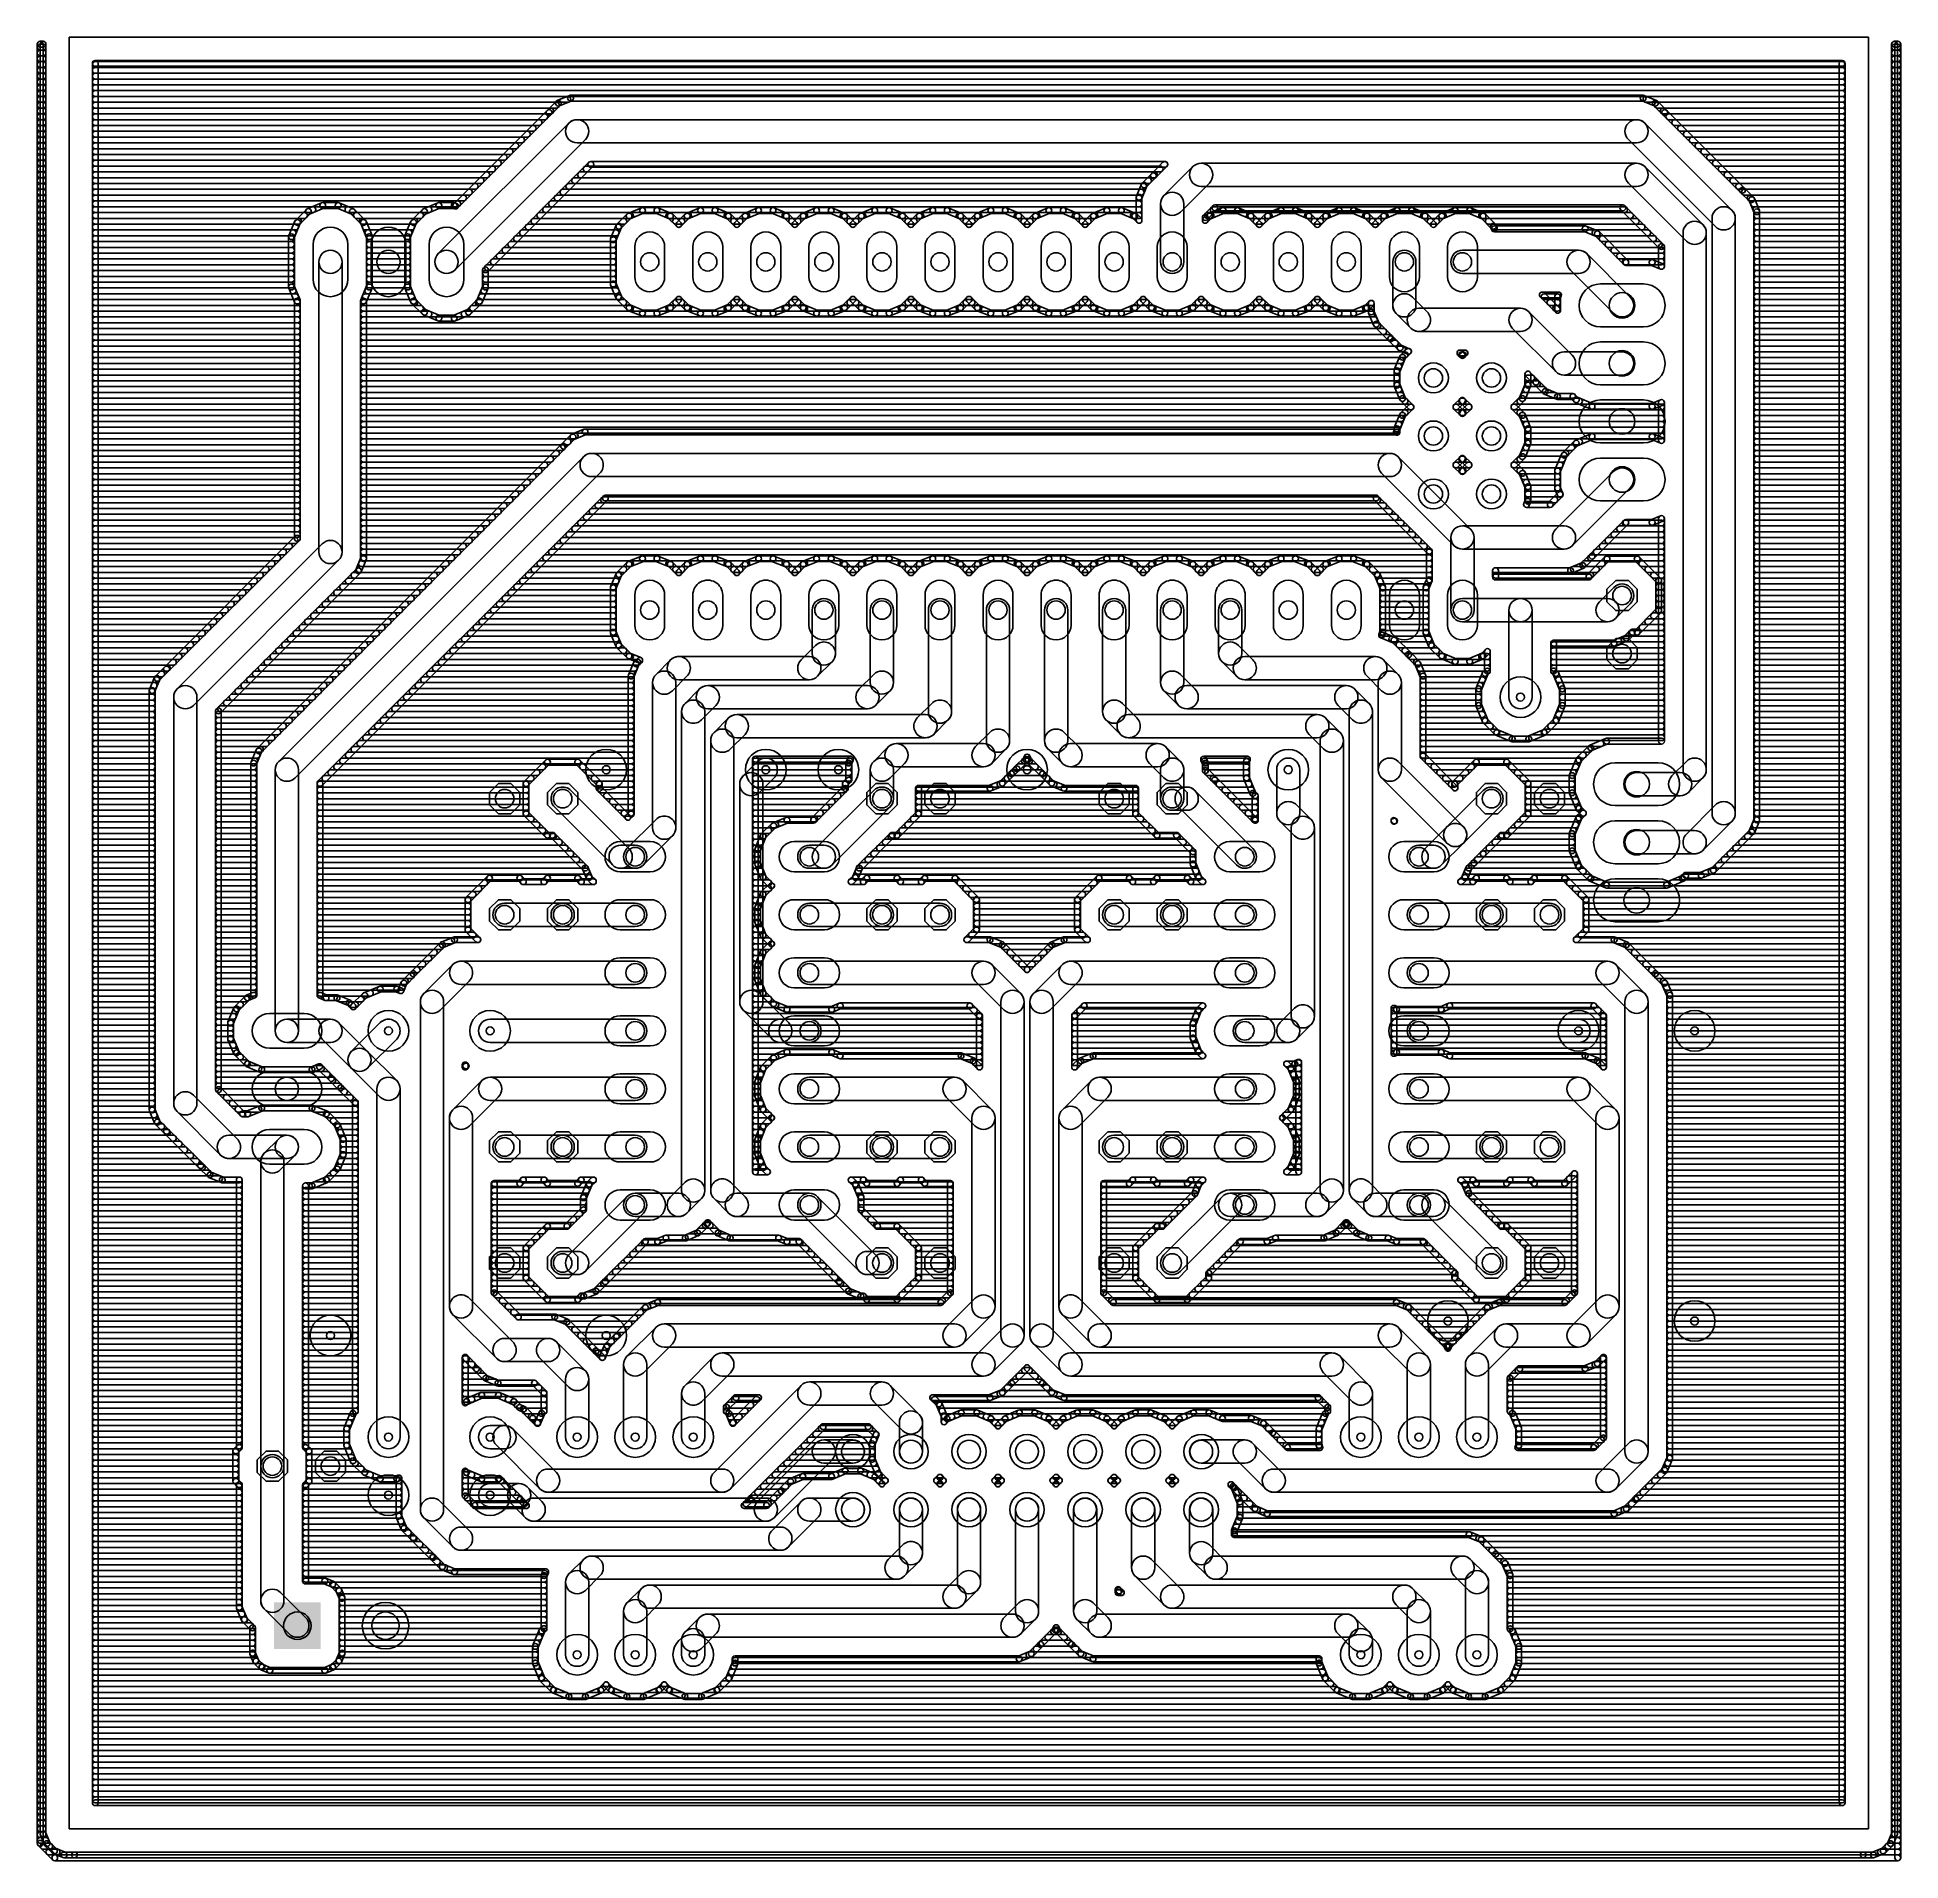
# Model space of a CAD drawing. Extents: x 43.1 to 124.6, y -1.4 to 78.4.
import ezdxf

# ---------------------------------------------------------------- set-up
doc = ezdxf.new("R2010")
doc.units = 0
for name, color, linetype in [('16', 175, 'CONTINUOUS'), ('17', 82, 'CONTINUOUS'), ('18', 82, 'CONTINUOUS'), ('20', 30, 'CONTINUOUS'), ('44', 253, 'CONTINUOUS')]:
    doc.layers.add(name, color=color, linetype=linetype)

# ---------------------------------------------------------------- blocks, each defined once
blk = doc.blocks.new('OCTAGONP')
blk.add_lwpolyline([(-0.5, -0.2071), (-0.5, 0.2071), (-0.2071, 0.5), (0.2071, 0.5), (0.5, 0.2071), (0.5, -0.2071), (0.2071, -0.5), (-0.2071, -0.5)], close=True)
blk = doc.blocks.new('LONGP100')
blk.add_lwpolyline([(-0.5, -0.5), (0.5, -0.5, 1), (0.5, 0.5), (-0.5, 0.5, 1)], format="xyb", close=True)
blk = doc.blocks.new('SQUAREP')
blk.add_solid([(-0.5, -0.5), (0.5, -0.5), (-0.5, 0.5), (0.5, 0.5)])
blk = doc.blocks.new('ROUNDP')
blk.add_circle((0, 0), 0.5)
blk = doc.blocks.new('ROUNDV')
blk.add_circle((0, 0), 0.5)

msp = doc.modelspace()

# ---------------------------------------------------------------- linework, layer by layer
at = {"layer": '16'}
for points in [[(43.307, -0.635), (43.307, 78.105, 1), (43.053, 78.105), (43.053, -0.635, 1)], [(43.18, 77.978), (43.307, 77.978, 1), (43.307, 78.232), (43.18, 78.232, 1)], [(43.18, 77.851), (43.307, 77.851, 1), (43.307, 78.105), (43.18, 78.105, 1)], [(43.18, 77.597), (43.307, 77.597, 1), (43.307, 77.851), (43.18, 77.851, 1)], [(43.18, 77.343), (43.307, 77.343, 1), (43.307, 77.597), (43.18, 77.597, 1)], [(43.18, 78.105), (43.18, -0.2274, 1), (43.434, -0.2274), (43.434, 78.105, 1)], [(124.44, -0.2274), (124.44, 78.105, 1), (124.186, 78.105), (124.186, -0.2274, 1)], [(124.313, 77.978), (124.46, 77.978, 1), (124.46, 78.232), (124.313, 78.232, 1)], [(124.313, 77.851), (124.46, 77.851, 1), (124.46, 78.105), (124.313, 78.105, 1)], [(124.313, 77.597), (124.46, 77.597, 1), (124.46, 77.851), (124.313, 77.851, 1)], [(124.313, 77.343), (124.46, 77.343, 1), (124.46, 77.597), (124.313, 77.597, 1)], [(124.333, 78.105), (124.333, -1.27, 1), (124.587, -1.27), (124.587, 78.105, 1)], [(43.18, 77.089), (43.307, 77.089, 1), (43.307, 77.343), (43.18, 77.343, 1)], [(43.18, 76.835), (43.307, 76.835, 1), (43.307, 77.089), (43.18, 77.089, 1)], [(43.18, 76.581), (43.307, 76.581, 1), (43.307, 76.835), (43.18, 76.835, 1)], [(45.72, 1.143), (45.72, 77.267, 1), (45.466, 77.267), (45.466, 1.143, 1)], [(45.593, 77.14), (122.027, 77.14, 1), (122.027, 77.394), (45.593, 77.394, 1)], [(45.593, 77.089), (122.027, 77.089, 1), (122.027, 77.343), (45.593, 77.343, 1)], [(45.593, 76.835), (122.027, 76.835, 1), (122.027, 77.089), (45.593, 77.089, 1)], [(45.593, 76.581), (122.027, 76.581, 1), (122.027, 76.835), (45.593, 76.835, 1)], [(121.9, 77.267), (121.9, 1.143, 1), (122.154, 1.143), (122.154, 77.267, 1)], [(124.313, 77.089), (124.46, 77.089, 1), (124.46, 77.343), (124.313, 77.343, 1)], [(124.313, 76.835), (124.46, 76.835, 1), (124.46, 77.089), (124.313, 77.089, 1)], [(124.313, 76.581), (124.46, 76.581, 1), (124.46, 76.835), (124.313, 76.835, 1)], [(43.18, 76.327), (43.307, 76.327, 1), (43.307, 76.581), (43.18, 76.581, 1)], [(43.18, 76.073), (43.307, 76.073, 1), (43.307, 76.327), (43.18, 76.327, 1)], [(43.18, 75.819), (43.307, 75.819, 1), (43.307, 76.073), (43.18, 76.073, 1)], [(45.593, 76.327), (122.027, 76.327, 1), (122.027, 76.581), (45.593, 76.581, 1)], [(45.593, 76.073), (122.027, 76.073, 1), (122.027, 76.327), (45.593, 76.327, 1)], [(45.593, 75.819), (122.027, 75.819, 1), (122.027, 76.073), (45.593, 76.073, 1)], [(66.3384, 75.8601), (65.8063, 75.6397, 1), (65.9035, 75.4051), (66.4356, 75.6255, 1)], [(113.318, 75.8698), (66.387, 75.8698, 1), (66.387, 75.6158), (113.318, 75.6158, 1)], [(113.8987, 75.6397), (113.3666, 75.8601, 1), (113.2694, 75.6255), (113.8015, 75.4051, 1)], [(124.313, 76.327), (124.46, 76.327, 1), (124.46, 76.581), (124.313, 76.581, 1)], [(124.313, 76.073), (124.46, 76.073, 1), (124.46, 76.327), (124.313, 76.327, 1)], [(124.313, 75.819), (124.46, 75.819, 1), (124.46, 76.073), (124.313, 76.073, 1)], [(43.18, 75.565), (43.307, 75.565, 1), (43.307, 75.819), (43.18, 75.819, 1)], [(43.18, 75.311), (43.307, 75.311, 1), (43.307, 75.565), (43.18, 75.565, 1)], [(43.18, 75.057), (43.307, 75.057, 1), (43.307, 75.311), (43.18, 75.311, 1)], [(43.18, 74.803), (43.307, 74.803, 1), (43.307, 75.057), (43.18, 75.057, 1)], [(45.593, 75.565), (66.2644, 75.565, 1), (66.2644, 75.819), (45.593, 75.819, 1)], [(45.593, 75.311), (65.7705, 75.311, 1), (65.7705, 75.565), (45.593, 75.565, 1)], [(45.593, 75.057), (65.5165, 75.057, 1), (65.5165, 75.311), (45.593, 75.311, 1)], [(45.593, 74.803), (65.2625, 74.803, 1), (65.2625, 75.057), (45.593, 75.057, 1)], [(65.3578, 75.2049), (61.2637, 71.1108, 1), (61.4433, 70.9312), (65.5374, 75.0253, 1)], [(65.7651, 75.6122), (65.3578, 75.2049, 1), (65.5374, 75.0253), (65.9447, 75.4326, 1)], [(113.4406, 75.565), (122.027, 75.565, 1), (122.027, 75.819), (113.4406, 75.819, 1)], [(114.3472, 75.2049), (113.9399, 75.6122, 1), (113.7603, 75.4326), (114.1676, 75.0253, 1)], [(113.9345, 75.311), (122.027, 75.311, 1), (122.027, 75.565), (113.9345, 75.565, 1)], [(114.1885, 75.057), (122.027, 75.057, 1), (122.027, 75.311), (114.1885, 75.311, 1)], [(117.7499, 71.8022), (114.3472, 75.2049, 1), (114.1676, 75.0253), (117.5703, 71.6226, 1)], [(114.4425, 74.803), (122.027, 74.803, 1), (122.027, 75.057), (114.4425, 75.057, 1)], [(124.313, 75.565), (124.46, 75.565, 1), (124.46, 75.819), (124.313, 75.819, 1)], [(124.313, 75.311), (124.46, 75.311, 1), (124.46, 75.565), (124.313, 75.565, 1)], [(124.313, 75.057), (124.46, 75.057, 1), (124.46, 75.311), (124.313, 75.311, 1)], [(124.313, 74.803), (124.46, 74.803, 1), (124.46, 75.057), (124.313, 75.057, 1)], [(43.18, 74.549), (43.307, 74.549, 1), (43.307, 74.803), (43.18, 74.803, 1)], [(43.18, 74.295), (43.307, 74.295, 1), (43.307, 74.549), (43.18, 74.549, 1)], [(43.18, 74.041), (43.307, 74.041, 1), (43.307, 74.295), (43.18, 74.295, 1)], [(45.593, 74.549), (65.0085, 74.549, 1), (65.0085, 74.803), (45.593, 74.803, 1)], [(45.593, 74.295), (64.7545, 74.295, 1), (64.7545, 74.549), (45.593, 74.549, 1)], [(45.593, 74.041), (64.5005, 74.041, 1), (64.5005, 74.295), (45.593, 74.295, 1)], [(61.3192, 68.2208), (67.0342, 73.9358, 1), (66.3158, 74.6542), (60.6008, 68.9392, 1)], [(66.675, 73.787), (113.03, 73.787, 1), (113.03, 74.803), (66.675, 74.803, 1)], [(112.6708, 73.9358), (116.4808, 70.1258, 1), (117.1992, 70.8442), (113.3892, 74.6542, 1)], [(114.6965, 74.549), (122.027, 74.549, 1), (122.027, 74.803), (114.6965, 74.803, 1)], [(114.9505, 74.295), (122.027, 74.295, 1), (122.027, 74.549), (114.9505, 74.549, 1)], [(115.2045, 74.041), (122.027, 74.041, 1), (122.027, 74.295), (115.2045, 74.295, 1)], [(124.313, 74.549), (124.46, 74.549, 1), (124.46, 74.803), (124.313, 74.803, 1)], [(124.313, 74.295), (124.46, 74.295, 1), (124.46, 74.549), (124.313, 74.549, 1)], [(124.313, 74.041), (124.46, 74.041, 1), (124.46, 74.295), (124.313, 74.295, 1)], [(43.18, 73.787), (43.307, 73.787, 1), (43.307, 74.041), (43.18, 74.041, 1)], [(43.18, 73.533), (43.307, 73.533, 1), (43.307, 73.787), (43.18, 73.787, 1)], [(43.18, 73.279), (43.307, 73.279, 1), (43.307, 73.533), (43.18, 73.533, 1)], [(45.593, 73.787), (64.2465, 73.787, 1), (64.2465, 74.041), (45.593, 74.041, 1)], [(45.593, 73.533), (63.9925, 73.533, 1), (63.9925, 73.787), (45.593, 73.787, 1)], [(45.593, 73.279), (63.7385, 73.279, 1), (63.7385, 73.533), (45.593, 73.533, 1)], [(115.4585, 73.787), (122.027, 73.787, 1), (122.027, 74.041), (115.4585, 74.041, 1)], [(115.7125, 73.533), (122.027, 73.533, 1), (122.027, 73.787), (115.7125, 73.787, 1)], [(115.9665, 73.279), (122.027, 73.279, 1), (122.027, 73.533), (115.9665, 73.533, 1)], [(124.313, 73.787), (124.46, 73.787, 1), (124.46, 74.041), (124.313, 74.041, 1)], [(124.313, 73.533), (124.46, 73.533, 1), (124.46, 73.787), (124.313, 73.787, 1)], [(124.313, 73.279), (124.46, 73.279, 1), (124.46, 73.533), (124.313, 73.533, 1)], [(43.18, 73.025), (43.307, 73.025, 1), (43.307, 73.279), (43.18, 73.279, 1)], [(43.18, 72.771), (43.307, 72.771, 1), (43.307, 73.025), (43.18, 73.025, 1)], [(43.18, 72.517), (43.307, 72.517, 1), (43.307, 72.771), (43.18, 72.771, 1)], [(45.593, 73.025), (63.4845, 73.025, 1), (63.4845, 73.279), (45.593, 73.279, 1)], [(45.593, 72.771), (63.2305, 72.771, 1), (63.2305, 73.025), (45.593, 73.025, 1)], [(45.593, 72.517), (62.9765, 72.517, 1), (62.9765, 72.771), (45.593, 72.771, 1)], [(62.7516, 68.1445), (67.3645, 72.7574, 1), (67.1849, 72.937), (62.572, 68.3241, 1)], [(67.0715, 72.517), (92.1865, 72.517, 1), (92.1865, 72.771), (67.0715, 72.771, 1)], [(67.2747, 72.7202), (92.3897, 72.7202, 1), (92.3897, 72.9742), (67.2747, 72.9742, 1)], [(92.2999, 72.937), (91.8001, 72.4372, 1), (91.9797, 72.2576), (92.4795, 72.7574, 1)], [(93.0692, 70.7608), (94.3392, 72.0308, 1), (93.6208, 72.7492), (92.3508, 71.4792, 1)], [(93.98, 71.882), (113.03, 71.882, 1), (113.03, 72.898), (93.98, 72.898, 1)], [(112.6708, 72.0308), (115.2108, 69.4908, 1), (115.9292, 70.2092), (113.3892, 72.7492, 1)], [(116.2205, 73.025), (122.027, 73.025, 1), (122.027, 73.279), (116.2205, 73.279, 1)], [(116.4745, 72.771), (122.027, 72.771, 1), (122.027, 73.025), (116.4745, 73.025, 1)], [(116.7285, 72.517), (122.027, 72.517, 1), (122.027, 72.771), (116.7285, 72.771, 1)], [(124.313, 73.025), (124.46, 73.025, 1), (124.46, 73.279), (124.313, 73.279, 1)], [(124.313, 72.771), (124.46, 72.771, 1), (124.46, 73.025), (124.313, 73.025, 1)], [(124.313, 72.517), (124.46, 72.517, 1), (124.46, 72.771), (124.313, 72.771, 1)], [(43.18, 72.263), (43.307, 72.263, 1), (43.307, 72.517), (43.18, 72.517, 1)], [(43.18, 72.009), (43.307, 72.009, 1), (43.307, 72.263), (43.18, 72.263, 1)], [(43.18, 71.755), (43.307, 71.755, 1), (43.307, 72.009), (43.18, 72.009, 1)], [(43.18, 71.501), (43.307, 71.501, 1), (43.307, 71.755), (43.18, 71.755, 1)], [(45.593, 72.263), (62.7225, 72.263, 1), (62.7225, 72.517), (45.593, 72.517, 1)], [(45.593, 72.009), (62.4685, 72.009, 1), (62.4685, 72.263), (45.593, 72.263, 1)], [(45.593, 71.755), (62.2145, 71.755, 1), (62.2145, 72.009), (45.593, 72.009, 1)], [(45.593, 71.501), (61.9605, 71.501, 1), (61.9605, 71.755), (45.593, 71.755, 1)], [(66.0555, 71.501), (91.3533, 71.501, 1), (91.3533, 71.755), (66.0555, 71.755, 1)], [(66.3095, 71.755), (91.4585, 71.755, 1), (91.4585, 72.009), (66.3095, 72.009, 1)], [(66.5635, 72.009), (91.6785, 72.009, 1), (91.6785, 72.263), (66.5635, 72.263, 1)], [(66.8175, 72.263), (91.9325, 72.263, 1), (91.9325, 72.517), (66.8175, 72.517, 1)], [(91.3653, 71.9887), (91.1449, 71.4566, 1), (91.3795, 71.3594), (91.5999, 71.8915, 1)], [(91.8001, 72.4372), (91.3928, 72.0299, 1), (91.5724, 71.8503), (91.9797, 72.2576, 1)], [(91.8899, 72.4744), (91.8899, 72.4744, 1), (91.8899, 72.2204), (91.8899, 72.2204, 1)], [(116.9825, 72.263), (122.027, 72.263, 1), (122.027, 72.517), (116.9825, 72.517, 1)], [(117.2365, 72.009), (122.027, 72.009, 1), (122.027, 72.263), (117.2365, 72.263, 1)], [(117.4905, 71.755), (122.027, 71.755, 1), (122.027, 72.009), (117.4905, 72.009, 1)], [(118.1572, 71.3949), (117.7499, 71.8022, 1), (117.5703, 71.6226), (117.9776, 71.2153, 1)], [(117.7445, 71.501), (122.027, 71.501, 1), (122.027, 71.755), (117.7445, 71.755, 1)], [(124.313, 72.263), (124.46, 72.263, 1), (124.46, 72.517), (124.313, 72.517, 1)], [(124.313, 72.009), (124.46, 72.009, 1), (124.46, 72.263), (124.313, 72.263, 1)], [(124.313, 71.755), (124.46, 71.755, 1), (124.46, 72.009), (124.313, 72.009, 1)], [(124.313, 71.501), (124.46, 71.501, 1), (124.46, 71.755), (124.313, 71.755, 1)], [(43.18, 71.247), (43.307, 71.247, 1), (43.307, 71.501), (43.18, 71.501, 1)], [(43.18, 70.993), (43.307, 70.993, 1), (43.307, 71.247), (43.18, 71.247, 1)], [(43.18, 70.739), (43.307, 70.739, 1), (43.307, 70.993), (43.18, 70.993, 1)], [(45.593, 71.247), (61.7065, 71.247, 1), (61.7065, 71.501), (45.593, 71.501, 1)], [(45.593, 70.993), (61.4525, 70.993, 1), (61.4525, 71.247), (45.593, 71.247, 1)], [(45.593, 70.739), (55.1123, 70.739, 1), (55.1123, 70.993), (45.593, 70.993, 1)], [(55.4929, 71.1611), (54.8674, 70.902, 1), (54.9646, 70.6674), (55.5901, 70.9265, 1)], [(56.2185, 71.1708), (55.5415, 71.1708, 1), (55.5415, 70.9168), (56.2185, 70.9168, 1)], [(56.8926, 70.902), (56.2671, 71.1611, 1), (56.1699, 70.9265), (56.7954, 70.6674, 1)], [(56.6477, 70.739), (60.1923, 70.739, 1), (60.1923, 70.993), (56.6477, 70.993, 1)], [(60.5729, 71.1611), (59.9474, 70.902, 1), (60.0446, 70.6674), (60.6701, 70.9265, 1)], [(61.2985, 71.1708), (60.6215, 71.1708, 1), (60.6215, 70.9168), (61.2985, 70.9168, 1)], [(61.4021, 71.1383), (61.3471, 71.1611, 1), (61.2499, 70.9265), (61.3049, 70.9037, 1)], [(65.2935, 70.739), (91.2622, 70.739, 1), (91.2622, 70.993), (65.2935, 70.993, 1)], [(65.5475, 70.993), (91.2622, 70.993, 1), (91.2622, 71.247), (65.5475, 71.247, 1)], [(65.8015, 71.247), (91.2622, 71.247, 1), (91.2622, 71.501), (65.8015, 71.501, 1)], [(69.4844, 70.9451), (68.8986, 70.7025, 1), (68.9958, 70.4678), (69.5816, 70.7105, 1)], [(70.167, 70.9548), (69.533, 70.9548, 1), (69.533, 70.7008), (70.167, 70.7008, 1)], [(70.8014, 70.7025), (70.2156, 70.9451, 1), (70.1184, 70.7105), (70.7042, 70.4678, 1)], [(72.0244, 70.9451), (71.4386, 70.7025, 1), (71.5358, 70.4678), (72.1216, 70.7105, 1)], [(72.707, 70.9548), (72.073, 70.9548, 1), (72.073, 70.7008), (72.707, 70.7008, 1)], [(73.3414, 70.7025), (72.7556, 70.9451, 1), (72.6584, 70.7105), (73.2442, 70.4678, 1)], [(74.5644, 70.9451), (73.9786, 70.7025, 1), (74.0758, 70.4678), (74.6616, 70.7105, 1)], [(75.247, 70.9548), (74.613, 70.9548, 1), (74.613, 70.7008), (75.247, 70.7008, 1)], [(75.8814, 70.7025), (75.2956, 70.9451, 1), (75.1984, 70.7105), (75.7842, 70.4678, 1)], [(77.1044, 70.9451), (76.5186, 70.7025, 1), (76.6158, 70.4678), (77.2016, 70.7105, 1)], [(77.787, 70.9548), (77.153, 70.9548, 1), (77.153, 70.7008), (77.787, 70.7008, 1)], [(78.4214, 70.7025), (77.8356, 70.9451, 1), (77.7384, 70.7105), (78.3242, 70.4678, 1)], [(79.6444, 70.9451), (79.0586, 70.7025, 1), (79.1558, 70.4678), (79.7416, 70.7105, 1)], [(80.327, 70.9548), (79.693, 70.9548, 1), (79.693, 70.7008), (80.327, 70.7008, 1)], [(80.9614, 70.7025), (80.3756, 70.9451, 1), (80.2784, 70.7105), (80.8642, 70.4678, 1)], [(82.1844, 70.9451), (81.5986, 70.7025, 1), (81.6958, 70.4678), (82.2816, 70.7105, 1)], [(82.867, 70.9548), (82.233, 70.9548, 1), (82.233, 70.7008), (82.867, 70.7008, 1)], [(83.5014, 70.7025), (82.9156, 70.9451, 1), (82.8184, 70.7105), (83.4042, 70.4678, 1)], [(84.7244, 70.9451), (84.1386, 70.7025, 1), (84.2358, 70.4678), (84.8216, 70.7105, 1)], [(85.407, 70.9548), (84.773, 70.9548, 1), (84.773, 70.7008), (85.407, 70.7008, 1)], [(86.0414, 70.7025), (85.4556, 70.9451, 1), (85.3584, 70.7105), (85.9442, 70.4678, 1)], [(87.2644, 70.9451), (86.6786, 70.7025, 1), (86.7758, 70.4678), (87.3616, 70.7105, 1)], [(87.947, 70.9548), (87.313, 70.9548, 1), (87.313, 70.7008), (87.947, 70.7008, 1)], [(88.5814, 70.7025), (87.9956, 70.9451, 1), (87.8984, 70.7105), (88.4842, 70.4678, 1)], [(89.8044, 70.9451), (89.2186, 70.7025, 1), (89.3158, 70.4678), (89.9016, 70.7105, 1)], [(90.487, 70.9548), (89.853, 70.9548, 1), (89.853, 70.7008), (90.487, 70.7008, 1)], [(91.1214, 70.7025), (90.5356, 70.9451, 1), (90.4384, 70.7105), (91.0242, 70.4678, 1)], [(91.1352, 71.408), (91.1352, 70.3958, 1), (91.3892, 70.3958), (91.3892, 71.408, 1)], [(93.218, 68.58), (93.218, 71.12, 1), (92.202, 71.12), (92.202, 68.58, 1)], [(94.2476, 70.4305), (94.6695, 70.8524, 1), (94.4899, 71.032), (94.068, 70.6101, 1)], [(94.8844, 70.9451), (94.2986, 70.7025, 1), (94.3958, 70.4678), (94.9816, 70.7105, 1)], [(94.5035, 70.739), (112.5065, 70.739, 1), (112.5065, 70.993), (94.5035, 70.993, 1)], [(94.5797, 70.8152), (112.4303, 70.8152, 1), (112.4303, 71.0692), (94.5797, 71.0692, 1)], [(95.567, 70.9548), (94.933, 70.9548, 1), (94.933, 70.7008), (95.567, 70.7008, 1)], [(96.2014, 70.7025), (95.6156, 70.9451, 1), (95.5184, 70.7105), (96.1042, 70.4678, 1)], [(97.4244, 70.9451), (96.8386, 70.7025, 1), (96.9358, 70.4678), (97.5216, 70.7105, 1)], [(98.107, 70.9548), (97.473, 70.9548, 1), (97.473, 70.7008), (98.107, 70.7008, 1)], [(98.7414, 70.7025), (98.1556, 70.9451, 1), (98.0584, 70.7105), (98.6442, 70.4678, 1)], [(99.9644, 70.9451), (99.3786, 70.7025, 1), (99.4758, 70.4678), (100.0616, 70.7105, 1)], [(100.647, 70.9548), (100.013, 70.9548, 1), (100.013, 70.7008), (100.647, 70.7008, 1)], [(101.2814, 70.7025), (100.6956, 70.9451, 1), (100.5984, 70.7105), (101.1842, 70.4678, 1)], [(102.5044, 70.9451), (101.9186, 70.7025, 1), (102.0158, 70.4678), (102.6016, 70.7105, 1)], [(103.187, 70.9548), (102.553, 70.9548, 1), (102.553, 70.7008), (103.187, 70.7008, 1)], [(103.8214, 70.7025), (103.2356, 70.9451, 1), (103.1384, 70.7105), (103.7242, 70.4678, 1)], [(105.0444, 70.9451), (104.4586, 70.7025, 1), (104.5558, 70.4678), (105.1416, 70.7105, 1)], [(105.727, 70.9548), (105.093, 70.9548, 1), (105.093, 70.7008), (105.727, 70.7008, 1)], [(106.3614, 70.7025), (105.7756, 70.9451, 1), (105.6784, 70.7105), (106.2642, 70.4678, 1)], [(112.3405, 70.8524), (114.0324, 69.1605, 1), (114.212, 69.3401), (112.5201, 71.032, 1)], [(116.332, 70.485), (116.332, 44.45, 1), (117.348, 44.45), (117.348, 70.485, 1)], [(117.9985, 71.247), (122.027, 71.247, 1), (122.027, 71.501), (117.9985, 71.501, 1)], [(118.4051, 70.8216), (118.1847, 71.3537, 1), (117.9501, 71.2565), (118.1705, 70.7244, 1)], [(118.1441, 70.993), (122.027, 70.993, 1), (122.027, 71.247), (118.1441, 71.247, 1)], [(118.2493, 70.739), (122.027, 70.739, 1), (122.027, 70.993), (118.2493, 70.993, 1)], [(124.313, 71.247), (124.46, 71.247, 1), (124.46, 71.501), (124.313, 71.501, 1)], [(124.313, 70.993), (124.46, 70.993, 1), (124.46, 71.247), (124.313, 71.247, 1)], [(124.313, 70.739), (124.46, 70.739, 1), (124.46, 70.993), (124.313, 70.993, 1)], [(43.18, 70.485), (43.307, 70.485, 1), (43.307, 70.739), (43.18, 70.739, 1)], [(43.18, 70.231), (43.307, 70.231, 1), (43.307, 70.485), (43.18, 70.485, 1)], [(43.18, 69.977), (43.307, 69.977, 1), (43.307, 70.231), (43.18, 70.231, 1)], [(45.593, 70.485), (54.7433, 70.485, 1), (54.7433, 70.739), (45.593, 70.739, 1)], [(45.593, 70.231), (54.4893, 70.231, 1), (54.4893, 70.485), (45.593, 70.485, 1)], [(45.593, 69.977), (54.3536, 69.977, 1), (54.3536, 70.231), (45.593, 70.231, 1)], [(54.32, 70.3546), (54.0609, 69.7291, 1), (54.2955, 69.6319), (54.5546, 70.2574, 1)], [(54.8262, 70.8745), (54.3475, 70.3958, 1), (54.5271, 70.2162), (55.0058, 70.6949, 1)], [(57.4125, 70.3958), (56.9338, 70.8745, 1), (56.7542, 70.6949), (57.2329, 70.2162, 1)], [(57.0167, 70.485), (59.8233, 70.485, 1), (59.8233, 70.739), (57.0167, 70.739, 1)], [(57.2707, 70.231), (59.5693, 70.231, 1), (59.5693, 70.485), (57.2707, 70.485, 1)], [(57.6991, 69.7291), (57.44, 70.3546, 1), (57.2054, 70.2574), (57.4645, 69.6319, 1)], [(57.4064, 69.977), (59.4336, 69.977, 1), (59.4336, 70.231), (57.4064, 70.231, 1)], [(59.4, 70.3546), (59.1409, 69.7291, 1), (59.3755, 69.6319), (59.6346, 70.2574, 1)], [(59.9062, 70.8745), (59.4275, 70.3958, 1), (59.6071, 70.2162), (60.0858, 70.6949, 1)], [(64.5315, 69.977), (68.4853, 69.977, 1), (68.4853, 70.231), (64.5315, 70.231, 1)], [(64.7855, 70.231), (68.72, 70.231, 1), (68.72, 70.485), (64.7855, 70.485, 1)], [(65.0395, 70.485), (69.012, 70.485, 1), (69.012, 70.739), (65.0395, 70.739, 1)], [(68.3815, 70.1854), (68.1389, 69.5996, 1), (68.3735, 69.5024), (68.6162, 70.0882, 1)], [(68.8574, 70.675), (68.409, 70.2266, 1), (68.5886, 70.047), (69.037, 70.4954, 1)], [(70.688, 70.485), (71.552, 70.485, 1), (71.552, 70.739), (70.688, 70.739, 1)], [(71.2098, 70.3078), (70.8426, 70.675, 1), (70.663, 70.4954), (71.0302, 70.1282, 1)], [(70.98, 70.231), (71.26, 70.231, 1), (71.26, 70.485), (70.98, 70.485, 1)], [(71.3974, 70.675), (71.0302, 70.3078, 1), (71.2098, 70.1282), (71.577, 70.4954, 1)], [(73.228, 70.485), (74.092, 70.485, 1), (74.092, 70.739), (73.228, 70.739, 1)], [(73.7498, 70.3078), (73.3826, 70.675, 1), (73.203, 70.4954), (73.5702, 70.1282, 1)], [(73.52, 70.231), (73.8, 70.231, 1), (73.8, 70.485), (73.52, 70.485, 1)], [(73.9374, 70.675), (73.5702, 70.3078, 1), (73.7498, 70.1282), (74.117, 70.4954, 1)], [(75.768, 70.485), (76.632, 70.485, 1), (76.632, 70.739), (75.768, 70.739, 1)], [(76.2898, 70.3078), (75.9226, 70.675, 1), (75.743, 70.4954), (76.1102, 70.1282, 1)], [(76.06, 70.231), (76.34, 70.231, 1), (76.34, 70.485), (76.06, 70.485, 1)], [(76.4774, 70.675), (76.1102, 70.3078, 1), (76.2898, 70.1282), (76.657, 70.4954, 1)], [(78.308, 70.485), (79.172, 70.485, 1), (79.172, 70.739), (78.308, 70.739, 1)], [(78.8298, 70.3078), (78.4626, 70.675, 1), (78.283, 70.4954), (78.6502, 70.1282, 1)], [(78.6, 70.231), (78.88, 70.231, 1), (78.88, 70.485), (78.6, 70.485, 1)], [(79.0174, 70.675), (78.6502, 70.3078, 1), (78.8298, 70.1282), (79.197, 70.4954, 1)], [(80.848, 70.485), (81.712, 70.485, 1), (81.712, 70.739), (80.848, 70.739, 1)], [(81.3698, 70.3078), (81.0026, 70.675, 1), (80.823, 70.4954), (81.1902, 70.1282, 1)], [(81.14, 70.231), (81.42, 70.231, 1), (81.42, 70.485), (81.14, 70.485, 1)], [(81.5574, 70.675), (81.1902, 70.3078, 1), (81.3698, 70.1282), (81.737, 70.4954, 1)], [(83.388, 70.485), (84.252, 70.485, 1), (84.252, 70.739), (83.388, 70.739, 1)], [(83.9098, 70.3078), (83.5426, 70.675, 1), (83.363, 70.4954), (83.7302, 70.1282, 1)], [(83.68, 70.231), (83.96, 70.231, 1), (83.96, 70.485), (83.68, 70.485, 1)], [(84.0974, 70.675), (83.7302, 70.3078, 1), (83.9098, 70.1282), (84.277, 70.4954, 1)], [(85.928, 70.485), (86.792, 70.485, 1), (86.792, 70.739), (85.928, 70.739, 1)], [(86.4498, 70.3078), (86.0826, 70.675, 1), (85.903, 70.4954), (86.2702, 70.1282, 1)], [(86.22, 70.231), (86.5, 70.231, 1), (86.5, 70.485), (86.22, 70.485, 1)], [(86.6374, 70.675), (86.2702, 70.3078, 1), (86.4498, 70.1282), (86.817, 70.4954, 1)], [(88.468, 70.485), (89.332, 70.485, 1), (89.332, 70.739), (88.468, 70.739, 1)], [(88.9898, 70.3078), (88.6226, 70.675, 1), (88.443, 70.4954), (88.8102, 70.1282, 1)], [(88.76, 70.231), (89.04, 70.231, 1), (89.04, 70.485), (88.76, 70.485, 1)], [(89.1774, 70.675), (88.8102, 70.3078, 1), (88.9898, 70.1282), (89.357, 70.4954, 1)], [(91.008, 70.485), (91.2622, 70.485, 1), (91.2622, 70.739), (91.008, 70.739, 1)], [(91.352, 70.4856), (91.1626, 70.675, 1), (90.983, 70.4954), (91.1724, 70.306, 1)], [(94.2574, 70.675), (94.068, 70.4856, 1), (94.2476, 70.306), (94.437, 70.4954, 1)], [(94.2848, 70.3958), (94.2848, 70.5203, 1), (94.0308, 70.5203), (94.0308, 70.3958, 1)], [(94.2495, 70.485), (94.412, 70.485, 1), (94.412, 70.739), (94.2495, 70.739, 1)], [(96.088, 70.485), (96.952, 70.485, 1), (96.952, 70.739), (96.088, 70.739, 1)], [(96.6098, 70.3078), (96.2426, 70.675, 1), (96.063, 70.4954), (96.4302, 70.1282, 1)], [(96.38, 70.231), (96.66, 70.231, 1), (96.66, 70.485), (96.38, 70.485, 1)], [(96.7974, 70.675), (96.4302, 70.3078, 1), (96.6098, 70.1282), (96.977, 70.4954, 1)], [(98.628, 70.485), (99.492, 70.485, 1), (99.492, 70.739), (98.628, 70.739, 1)], [(99.1498, 70.3078), (98.7826, 70.675, 1), (98.603, 70.4954), (98.9702, 70.1282, 1)], [(98.92, 70.231), (99.2, 70.231, 1), (99.2, 70.485), (98.92, 70.485, 1)], [(99.3374, 70.675), (98.9702, 70.3078, 1), (99.1498, 70.1282), (99.517, 70.4954, 1)], [(101.168, 70.485), (102.032, 70.485, 1), (102.032, 70.739), (101.168, 70.739, 1)], [(101.6898, 70.3078), (101.3226, 70.675, 1), (101.143, 70.4954), (101.5102, 70.1282, 1)], [(101.46, 70.231), (101.74, 70.231, 1), (101.74, 70.485), (101.46, 70.485, 1)], [(101.8774, 70.675), (101.5102, 70.3078, 1), (101.6898, 70.1282), (102.057, 70.4954, 1)], [(103.708, 70.485), (104.572, 70.485, 1), (104.572, 70.739), (103.708, 70.739, 1)], [(104.2298, 70.3078), (103.8626, 70.675, 1), (103.683, 70.4954), (104.0502, 70.1282, 1)], [(104, 70.231), (104.28, 70.231, 1), (104.28, 70.485), (104, 70.485, 1)], [(104.4174, 70.675), (104.0502, 70.3078, 1), (104.2298, 70.1282), (104.597, 70.4954, 1)], [(106.248, 70.485), (112.7605, 70.485, 1), (112.7605, 70.739), (106.248, 70.739, 1)], [(106.851, 70.2266), (106.4026, 70.675, 1), (106.223, 70.4954), (106.6714, 70.047, 1)], [(106.54, 70.231), (113.0145, 70.231, 1), (113.0145, 70.485), (106.54, 70.485, 1)], [(106.9236, 70.0764), (106.8785, 70.1854, 1), (106.6438, 70.0882), (106.689, 69.9792, 1)], [(106.7747, 69.977), (113.2685, 69.977, 1), (113.2685, 70.231), (106.7747, 70.231, 1)], [(110.778, 70.1548), (106.8063, 70.1548, 1), (106.8063, 69.9008), (110.778, 69.9008, 1)], [(111.3587, 69.9247), (110.8266, 70.1451, 1), (110.7294, 69.9105), (111.2615, 69.6901, 1)], [(115.062, 69.85), (115.062, 46.355, 1), (116.078, 46.355), (116.078, 69.85, 1)], [(118.4148, 44.162), (118.4148, 70.773, 1), (118.1608, 70.773), (118.1608, 44.162, 1)], [(118.2878, 70.485), (122.027, 70.485, 1), (122.027, 70.739), (118.2878, 70.739, 1)], [(118.2878, 70.231), (122.027, 70.231, 1), (122.027, 70.485), (118.2878, 70.485, 1)], [(118.2878, 69.977), (122.027, 69.977, 1), (122.027, 70.231), (118.2878, 70.231, 1)], [(124.313, 70.485), (124.46, 70.485, 1), (124.46, 70.739), (124.313, 70.739, 1)], [(124.313, 70.231), (124.46, 70.231, 1), (124.46, 70.485), (124.313, 70.485, 1)], [(124.313, 69.977), (124.46, 69.977, 1), (124.46, 70.231), (124.313, 70.231, 1)], [(43.18, 69.723), (43.307, 69.723, 1), (43.307, 69.977), (43.18, 69.977, 1)], [(43.18, 69.469), (43.307, 69.469, 1), (43.307, 69.723), (43.18, 69.723, 1)], [(43.18, 69.215), (43.307, 69.215, 1), (43.307, 69.469), (43.18, 69.469, 1)], [(45.593, 69.723), (54.2484, 69.723, 1), (54.2484, 69.977), (45.593, 69.977, 1)], [(45.593, 69.469), (54.1782, 69.469, 1), (54.1782, 69.723), (45.593, 69.723, 1)], [(45.593, 69.215), (54.1782, 69.215, 1), (54.1782, 69.469), (45.593, 69.469, 1)], [(54.0512, 69.6805), (54.0512, 67.4795, 1), (54.3052, 67.4795), (54.3052, 69.6805, 1)], [(57.5116, 69.723), (59.3284, 69.723, 1), (59.3284, 69.977), (57.5116, 69.977, 1)], [(57.7088, 67.4795), (57.7088, 69.6805, 1), (57.4548, 69.6805), (57.4548, 67.4795, 1)], [(57.5818, 69.469), (59.2582, 69.469, 1), (59.2582, 69.723), (57.5818, 69.723, 1)], [(57.5818, 69.215), (59.2582, 69.215, 1), (59.2582, 69.469), (57.5818, 69.469, 1)], [(59.1312, 69.6805), (59.1312, 67.4795, 1), (59.3852, 67.4795), (59.3852, 69.6805, 1)], [(63.7695, 69.215), (68.2562, 69.215, 1), (68.2562, 69.469), (63.7695, 69.469, 1)], [(64.0235, 69.469), (68.2748, 69.469, 1), (68.2748, 69.723), (64.0235, 69.723, 1)], [(64.2775, 69.723), (68.38, 69.723, 1), (68.38, 69.977), (64.2775, 69.977, 1)], [(68.1292, 69.551), (68.1292, 67.609, 1), (68.3832, 67.609), (68.3832, 69.551, 1)], [(111.2072, 69.723), (113.5225, 69.723, 1), (113.5225, 69.977), (111.2072, 69.977, 1)], [(112.6527, 68.6444), (111.3999, 69.8972, 1), (111.2203, 69.7176), (112.4731, 68.4648, 1)], [(111.5215, 69.469), (113.7765, 69.469, 1), (113.7765, 69.723), (111.5215, 69.723, 1)], [(111.7755, 69.215), (114.0305, 69.215, 1), (114.0305, 69.469), (111.7755, 69.469, 1)], [(113.9952, 69.2503), (113.9952, 68.3833, 1), (114.2492, 68.3833), (114.2492, 69.2503, 1)], [(118.2878, 69.723), (122.027, 69.723, 1), (122.027, 69.977), (118.2878, 69.977, 1)], [(118.2878, 69.469), (122.027, 69.469, 1), (122.027, 69.723), (118.2878, 69.723, 1)], [(118.2878, 69.215), (122.027, 69.215, 1), (122.027, 69.469), (118.2878, 69.469, 1)], [(124.313, 69.723), (124.46, 69.723, 1), (124.46, 69.977), (124.313, 69.977, 1)], [(124.313, 69.469), (124.46, 69.469, 1), (124.46, 69.723), (124.313, 69.723, 1)], [(124.313, 69.215), (124.46, 69.215, 1), (124.46, 69.469), (124.313, 69.469, 1)], [(43.18, 68.961), (43.307, 68.961, 1), (43.307, 69.215), (43.18, 69.215, 1)], [(43.18, 68.707), (43.307, 68.707, 1), (43.307, 68.961), (43.18, 68.961, 1)], [(43.18, 68.453), (43.307, 68.453, 1), (43.307, 68.707), (43.18, 68.707, 1)], [(45.593, 68.961), (54.1782, 68.961, 1), (54.1782, 69.215), (45.593, 69.215, 1)], [(45.593, 68.707), (54.1782, 68.707, 1), (54.1782, 68.961), (45.593, 68.961, 1)], [(45.593, 68.453), (54.1782, 68.453, 1), (54.1782, 68.707), (45.593, 68.707, 1)], [(55.372, 68.58), (55.372, 55.88, 1), (56.388, 55.88), (56.388, 68.58, 1)], [(57.5818, 68.961), (59.2582, 68.961, 1), (59.2582, 69.215), (57.5818, 69.215, 1)], [(57.5818, 68.707), (59.2582, 68.707, 1), (59.2582, 68.961), (57.5818, 68.961, 1)], [(57.5818, 68.453), (59.2582, 68.453, 1), (59.2582, 68.707), (57.5818, 68.707, 1)], [(63.0075, 68.453), (68.2562, 68.453, 1), (68.2562, 68.707), (63.0075, 68.707, 1)], [(63.2615, 68.707), (68.2562, 68.707, 1), (68.2562, 68.961), (63.2615, 68.961, 1)], [(63.5155, 68.961), (68.2562, 68.961, 1), (68.2562, 69.215), (63.5155, 69.215, 1)], [(102.362, 68.58), (102.362, 66.675, 1), (103.378, 66.675), (103.378, 68.58, 1)], [(105.41, 68.072), (110.49, 68.072, 1), (110.49, 69.088), (105.41, 69.088, 1)], [(110.1308, 68.2208), (112.0358, 66.3158, 1), (112.7542, 67.0342), (110.8492, 68.9392, 1)], [(112.0295, 68.961), (114.1222, 68.961, 1), (114.1222, 69.215), (112.0295, 69.215, 1)], [(112.2835, 68.707), (114.1222, 68.707, 1), (114.1222, 68.961), (112.2835, 68.961, 1)], [(112.5375, 68.453), (114.1222, 68.453, 1), (114.1222, 68.707), (112.5375, 68.707, 1)], [(113.7087, 68.6816), (112.5629, 68.6816, 1), (112.5629, 68.4276), (113.7087, 68.4276, 1)], [(114.1708, 68.5006), (113.7573, 68.6719, 1), (113.6601, 68.4373), (114.0736, 68.266, 1)], [(118.2878, 68.961), (122.027, 68.961, 1), (122.027, 69.215), (118.2878, 69.215, 1)], [(118.2878, 68.707), (122.027, 68.707, 1), (122.027, 68.961), (118.2878, 68.961, 1)], [(118.2878, 68.453), (122.027, 68.453, 1), (122.027, 68.707), (118.2878, 68.707, 1)], [(124.313, 68.961), (124.46, 68.961, 1), (124.46, 69.215), (124.313, 69.215, 1)], [(124.313, 68.707), (124.46, 68.707, 1), (124.46, 68.961), (124.313, 68.961, 1)], [(124.313, 68.453), (124.46, 68.453, 1), (124.46, 68.707), (124.313, 68.707, 1)], [(43.18, 68.199), (43.307, 68.199, 1), (43.307, 68.453), (43.18, 68.453, 1)], [(43.18, 67.945), (43.307, 67.945, 1), (43.307, 68.199), (43.18, 68.199, 1)], [(43.18, 67.691), (43.307, 67.691, 1), (43.307, 67.945), (43.18, 67.945, 1)], [(43.18, 67.437), (43.307, 67.437, 1), (43.307, 67.691), (43.18, 67.691, 1)], [(45.593, 68.199), (54.1782, 68.199, 1), (54.1782, 68.453), (45.593, 68.453, 1)], [(45.593, 67.945), (54.1782, 67.945, 1), (54.1782, 68.199), (45.593, 68.199, 1)], [(45.593, 67.691), (54.1782, 67.691, 1), (54.1782, 67.945), (45.593, 67.945, 1)], [(45.593, 67.437), (54.1782, 67.437, 1), (54.1782, 67.691), (45.593, 67.691, 1)], [(57.5818, 68.199), (59.2582, 68.199, 1), (59.2582, 68.453), (57.5818, 68.453, 1)], [(57.5818, 67.945), (59.2582, 67.945, 1), (59.2582, 68.199), (57.5818, 68.199, 1)], [(57.5818, 67.691), (59.2582, 67.691, 1), (59.2582, 67.945), (57.5818, 67.945, 1)], [(57.5818, 67.437), (59.2582, 67.437, 1), (59.2582, 67.691), (57.5818, 67.691, 1)], [(62.7888, 67.4795), (62.7888, 68.2343, 1), (62.5348, 68.2343), (62.5348, 67.4795, 1)], [(62.6618, 67.945), (68.2562, 67.945, 1), (68.2562, 68.199), (62.6618, 68.199, 1)], [(62.6618, 67.691), (68.2562, 67.691, 1), (68.2562, 67.945), (62.6618, 67.945, 1)], [(62.6618, 67.437), (68.2748, 67.437, 1), (68.2748, 67.691), (62.6618, 67.691, 1)], [(62.7535, 68.199), (68.2562, 68.199, 1), (68.2562, 68.453), (62.7535, 68.453, 1)], [(68.1389, 67.5604), (68.3815, 66.9746, 1), (68.6162, 67.0718), (68.3735, 67.6576, 1)], [(118.2878, 68.199), (122.027, 68.199, 1), (122.027, 68.453), (118.2878, 68.453, 1)], [(118.2878, 67.945), (122.027, 67.945, 1), (122.027, 68.199), (118.2878, 68.199, 1)], [(118.2878, 67.691), (122.027, 67.691, 1), (122.027, 67.945), (118.2878, 67.945, 1)], [(118.2878, 67.437), (122.027, 67.437, 1), (122.027, 67.691), (118.2878, 67.691, 1)], [(124.313, 68.199), (124.46, 68.199, 1), (124.46, 68.453), (124.313, 68.453, 1)], [(124.313, 67.945), (124.46, 67.945, 1), (124.46, 68.199), (124.313, 68.199, 1)], [(124.313, 67.691), (124.46, 67.691, 1), (124.46, 67.945), (124.313, 67.945, 1)], [(124.313, 67.437), (124.46, 67.437, 1), (124.46, 67.691), (124.313, 67.691, 1)], [(43.18, 67.183), (43.307, 67.183, 1), (43.307, 67.437), (43.18, 67.437, 1)], [(43.18, 66.929), (43.307, 66.929, 1), (43.307, 67.183), (43.18, 67.183, 1)], [(43.18, 66.675), (43.307, 66.675, 1), (43.307, 66.929), (43.18, 66.929, 1)], [(45.593, 67.183), (54.2484, 67.183, 1), (54.2484, 67.437), (45.593, 67.437, 1)], [(45.593, 66.929), (54.3536, 66.929, 1), (54.3536, 67.183), (45.593, 67.183, 1)], [(45.593, 66.675), (54.4322, 66.675, 1), (54.4322, 66.929), (45.593, 66.929, 1)], [(54.0609, 67.4309), (54.3149, 66.8177, 1), (54.5495, 66.9149), (54.2955, 67.5281, 1)], [(54.3052, 66.8663), (54.3052, 56.4797, 1), (54.5592, 56.4797), (54.5592, 66.8663, 1)], [(57.4451, 66.8177), (57.6991, 67.4309, 1), (57.4645, 67.5281), (57.2105, 66.9149, 1)], [(57.4548, 55.592), (57.4548, 66.8663, 1), (57.2008, 66.8663), (57.2008, 55.592, 1)], [(57.3278, 66.675), (59.5693, 66.675, 1), (59.5693, 66.929), (57.3278, 66.929, 1)], [(57.4064, 66.929), (59.4336, 66.929, 1), (59.4336, 67.183), (57.4064, 67.183, 1)], [(57.5116, 67.183), (59.3284, 67.183, 1), (59.3284, 67.437), (57.5116, 67.437, 1)], [(59.1409, 67.4309), (59.4, 66.8054, 1), (59.6346, 66.9026), (59.3755, 67.5281, 1)], [(59.4275, 66.7642), (59.9062, 66.2855, 1), (60.0858, 66.4651), (59.6071, 66.9438, 1)], [(62.0138, 66.2855), (62.4925, 66.7642, 1), (62.3129, 66.9438), (61.8342, 66.4651, 1)], [(62.3507, 66.675), (68.72, 66.675, 1), (68.72, 66.929), (62.3507, 66.929, 1)], [(62.52, 66.8054), (62.7791, 67.4309, 1), (62.5445, 67.5281), (62.2854, 66.9026, 1)], [(62.4864, 66.929), (68.4852, 66.929, 1), (68.4852, 67.183), (62.4864, 67.183, 1)], [(62.5916, 67.183), (68.38, 67.183, 1), (68.38, 67.437), (62.5916, 67.437, 1)], [(68.409, 66.9334), (68.8574, 66.485, 1), (69.037, 66.6646), (68.5886, 67.113, 1)], [(70.8426, 66.485), (71.2098, 66.8522, 1), (71.0302, 67.0318), (70.663, 66.6646, 1)], [(70.98, 66.675), (71.26, 66.675, 1), (71.26, 66.929), (70.98, 66.929, 1)], [(71.0302, 66.8522), (71.3974, 66.485, 1), (71.577, 66.6646), (71.2098, 67.0318, 1)], [(73.3826, 66.485), (73.7498, 66.8522, 1), (73.5702, 67.0318), (73.203, 66.6646, 1)], [(73.52, 66.675), (73.8, 66.675, 1), (73.8, 66.929), (73.52, 66.929, 1)], [(73.5702, 66.8522), (73.9374, 66.485, 1), (74.117, 66.6646), (73.7498, 67.0318, 1)], [(75.9226, 66.485), (76.2898, 66.8522, 1), (76.1102, 67.0318), (75.743, 66.6646, 1)], [(76.06, 66.675), (76.34, 66.675, 1), (76.34, 66.929), (76.06, 66.929, 1)], [(76.1102, 66.8522), (76.4774, 66.485, 1), (76.657, 66.6646), (76.2898, 67.0318, 1)], [(78.4626, 66.485), (78.8298, 66.8522, 1), (78.6502, 67.0318), (78.283, 66.6646, 1)], [(78.6, 66.675), (78.88, 66.675, 1), (78.88, 66.929), (78.6, 66.929, 1)], [(78.6502, 66.8522), (79.0174, 66.485, 1), (79.197, 66.6646), (78.8298, 67.0318, 1)], [(81.0026, 66.485), (81.3698, 66.8522, 1), (81.1902, 67.0318), (80.823, 66.6646, 1)], [(81.14, 66.675), (81.42, 66.675, 1), (81.42, 66.929), (81.14, 66.929, 1)], [(81.1902, 66.8522), (81.5574, 66.485, 1), (81.737, 66.6646), (81.3698, 67.0318, 1)], [(83.5426, 66.485), (83.9098, 66.8522, 1), (83.7302, 67.0318), (83.363, 66.6646, 1)], [(83.68, 66.675), (83.96, 66.675, 1), (83.96, 66.929), (83.68, 66.929, 1)], [(83.7302, 66.8522), (84.0974, 66.485, 1), (84.277, 66.6646), (83.9098, 67.0318, 1)], [(86.0826, 66.485), (86.4498, 66.8522, 1), (86.2702, 67.0318), (85.903, 66.6646, 1)], [(86.22, 66.675), (86.5, 66.675, 1), (86.5, 66.929), (86.22, 66.929, 1)], [(86.2702, 66.8522), (86.6374, 66.485, 1), (86.817, 66.6646), (86.4498, 67.0318, 1)], [(88.6226, 66.485), (88.9898, 66.8522, 1), (88.8102, 67.0318), (88.443, 66.6646, 1)], [(88.76, 66.675), (89.04, 66.675, 1), (89.04, 66.929), (88.76, 66.929, 1)], [(88.8102, 66.8522), (89.1774, 66.485, 1), (89.357, 66.6646), (88.9898, 67.0318, 1)], [(91.1626, 66.485), (91.5298, 66.8522, 1), (91.3502, 67.0318), (90.983, 66.6646, 1)], [(91.3, 66.675), (91.58, 66.675, 1), (91.58, 66.929), (91.3, 66.929, 1)], [(91.3502, 66.8522), (91.7174, 66.485, 1), (91.897, 66.6646), (91.5298, 67.0318, 1)], [(93.7026, 66.485), (94.0698, 66.8522, 1), (93.8902, 67.0318), (93.523, 66.6646, 1)], [(93.84, 66.675), (94.12, 66.675, 1), (94.12, 66.929), (93.84, 66.929, 1)], [(93.8902, 66.8522), (94.2574, 66.485, 1), (94.437, 66.6646), (94.0698, 67.0318, 1)], [(96.2426, 66.485), (96.6098, 66.8522, 1), (96.4302, 67.0318), (96.063, 66.6646, 1)], [(96.38, 66.675), (96.66, 66.675, 1), (96.66, 66.929), (96.38, 66.929, 1)], [(96.4302, 66.8522), (96.7974, 66.485, 1), (96.977, 66.6646), (96.6098, 67.0318, 1)], [(98.7826, 66.485), (99.1498, 66.8522, 1), (98.9702, 67.0318), (98.603, 66.6646, 1)], [(98.92, 66.675), (99.2, 66.675, 1), (99.2, 66.929), (98.92, 66.929, 1)], [(98.9702, 66.8522), (99.3374, 66.485, 1), (99.517, 66.6646), (99.1498, 67.0318, 1)], [(101.3226, 66.485), (101.512, 66.6744, 1), (101.3324, 66.854), (101.143, 66.6646, 1)], [(101.2952, 66.7642), (101.2952, 66.387, 1), (101.5492, 66.387), (101.5492, 66.7642, 1)], [(102.5108, 66.3158), (103.1458, 65.6808, 1), (103.8642, 66.3992), (103.2292, 67.0342, 1)], [(109.6654, 66.5517), (108.9951, 67.222, 1), (108.8155, 67.0424), (109.4858, 66.3721, 1)], [(108.9053, 67.0052), (109.6101, 67.0052, 1), (109.6101, 67.2592), (108.9053, 67.2592, 1)], [(108.9815, 66.929), (109.5786, 66.929, 1), (109.5786, 67.183), (108.9815, 67.183, 1)], [(109.2355, 66.675), (109.5756, 66.675, 1), (109.5756, 66.929), (109.2355, 66.929, 1)], [(109.4928, 67.1808), (109.4583, 67.0975, 1), (109.6929, 67.0003), (109.7274, 67.0836, 1)], [(109.4486, 67.0489), (109.4486, 66.4619, 1), (109.7026, 66.4619), (109.7026, 67.0489, 1)], [(118.2878, 67.183), (122.027, 67.183, 1), (122.027, 67.437), (118.2878, 67.437, 1)], [(118.2878, 66.929), (122.027, 66.929, 1), (122.027, 67.183), (118.2878, 67.183, 1)], [(118.2878, 66.675), (122.027, 66.675, 1), (122.027, 66.929), (118.2878, 66.929, 1)], [(124.313, 67.183), (124.46, 67.183, 1), (124.46, 67.437), (124.313, 67.437, 1)], [(124.313, 66.929), (124.46, 66.929, 1), (124.46, 67.183), (124.313, 67.183, 1)], [(124.313, 66.675), (124.46, 66.675, 1), (124.46, 66.929), (124.313, 66.929, 1)], [(43.18, 66.421), (43.307, 66.421, 1), (43.307, 66.675), (43.18, 66.675, 1)], [(43.18, 66.167), (43.307, 66.167, 1), (43.307, 66.421), (43.18, 66.421, 1)], [(43.18, 65.913), (43.307, 65.913, 1), (43.307, 66.167), (43.18, 66.167, 1)], [(45.593, 66.421), (54.4322, 66.421, 1), (54.4322, 66.675), (45.593, 66.675, 1)], [(45.593, 66.167), (54.4322, 66.167, 1), (54.4322, 66.421), (45.593, 66.421, 1)], [(45.593, 65.913), (54.4322, 65.913, 1), (54.4322, 66.167), (45.593, 66.167, 1)], [(57.3278, 66.421), (59.8233, 66.421, 1), (59.8233, 66.675), (57.3278, 66.675, 1)], [(57.3278, 66.167), (60.1922, 66.167, 1), (60.1922, 66.421), (57.3278, 66.421, 1)], [(57.3278, 65.913), (101.5659, 65.913, 1), (101.5659, 66.167), (57.3278, 66.167, 1)], [(59.9474, 66.258), (60.5729, 65.9989, 1), (60.6701, 66.2335), (60.0446, 66.4926, 1)], [(60.6215, 65.9892), (61.2985, 65.9892, 1), (61.2985, 66.2432), (60.6215, 66.2432, 1)], [(61.3471, 65.9989), (61.9726, 66.258, 1), (61.8754, 66.4926), (61.2499, 66.2335, 1)], [(61.7278, 66.167), (101.4607, 66.167, 1), (101.4607, 66.421), (61.7278, 66.421, 1)], [(62.0967, 66.421), (69.012, 66.421, 1), (69.012, 66.675), (62.0967, 66.675, 1)], [(68.8986, 66.4575), (69.4844, 66.2149, 1), (69.5816, 66.4495), (68.9958, 66.6922, 1)], [(69.533, 66.2052), (70.167, 66.2052, 1), (70.167, 66.4592), (69.533, 66.4592, 1)], [(70.2156, 66.2149), (70.8014, 66.4575, 1), (70.7042, 66.6922), (70.1184, 66.4495, 1)], [(70.688, 66.421), (71.552, 66.421, 1), (71.552, 66.675), (70.688, 66.675, 1)], [(71.4386, 66.4575), (72.0244, 66.2149, 1), (72.1216, 66.4495), (71.5358, 66.6922, 1)], [(72.073, 66.2052), (72.707, 66.2052, 1), (72.707, 66.4592), (72.073, 66.4592, 1)], [(72.7556, 66.2149), (73.3414, 66.4575, 1), (73.2442, 66.6922), (72.6584, 66.4495, 1)], [(73.228, 66.421), (74.092, 66.421, 1), (74.092, 66.675), (73.228, 66.675, 1)], [(73.9786, 66.4575), (74.5644, 66.2149, 1), (74.6616, 66.4495), (74.0758, 66.6922, 1)], [(74.613, 66.2052), (75.247, 66.2052, 1), (75.247, 66.4592), (74.613, 66.4592, 1)], [(75.2956, 66.2149), (75.8814, 66.4575, 1), (75.7842, 66.6922), (75.1984, 66.4495, 1)], [(75.768, 66.421), (76.632, 66.421, 1), (76.632, 66.675), (75.768, 66.675, 1)], [(76.5186, 66.4575), (77.1044, 66.2149, 1), (77.2016, 66.4495), (76.6158, 66.6922, 1)], [(77.153, 66.2052), (77.787, 66.2052, 1), (77.787, 66.4592), (77.153, 66.4592, 1)], [(77.8356, 66.2149), (78.4214, 66.4575, 1), (78.3242, 66.6922), (77.7384, 66.4495, 1)], [(78.308, 66.421), (79.172, 66.421, 1), (79.172, 66.675), (78.308, 66.675, 1)], [(79.0586, 66.4575), (79.6444, 66.2149, 1), (79.7416, 66.4495), (79.1558, 66.6922, 1)], [(79.693, 66.2052), (80.327, 66.2052, 1), (80.327, 66.4592), (79.693, 66.4592, 1)], [(80.3756, 66.2149), (80.9614, 66.4575, 1), (80.8642, 66.6922), (80.2784, 66.4495, 1)], [(80.848, 66.421), (81.712, 66.421, 1), (81.712, 66.675), (80.848, 66.675, 1)], [(81.5986, 66.4575), (82.1844, 66.2149, 1), (82.2816, 66.4495), (81.6958, 66.6922, 1)], [(82.233, 66.2052), (82.867, 66.2052, 1), (82.867, 66.4592), (82.233, 66.4592, 1)], [(82.9156, 66.2149), (83.5014, 66.4575, 1), (83.4042, 66.6922), (82.8184, 66.4495, 1)], [(83.388, 66.421), (84.252, 66.421, 1), (84.252, 66.675), (83.388, 66.675, 1)], [(84.1386, 66.4575), (84.7244, 66.2149, 1), (84.8216, 66.4495), (84.2358, 66.6922, 1)], [(84.773, 66.2052), (85.407, 66.2052, 1), (85.407, 66.4592), (84.773, 66.4592, 1)], [(85.4556, 66.2149), (86.0414, 66.4575, 1), (85.9442, 66.6922), (85.3584, 66.4495, 1)], [(85.928, 66.421), (86.792, 66.421, 1), (86.792, 66.675), (85.928, 66.675, 1)], [(86.6786, 66.4575), (87.2644, 66.2149, 1), (87.3616, 66.4495), (86.7758, 66.6922, 1)], [(87.313, 66.2052), (87.947, 66.2052, 1), (87.947, 66.4592), (87.313, 66.4592, 1)], [(87.9956, 66.2149), (88.5814, 66.4575, 1), (88.4842, 66.6922), (87.8984, 66.4495, 1)], [(88.468, 66.421), (89.332, 66.421, 1), (89.332, 66.675), (88.468, 66.675, 1)], [(89.2186, 66.4575), (89.8044, 66.2149, 1), (89.9016, 66.4495), (89.3158, 66.6922, 1)], [(89.853, 66.2052), (90.487, 66.2052, 1), (90.487, 66.4592), (89.853, 66.4592, 1)], [(90.5356, 66.2149), (91.1214, 66.4575, 1), (91.0242, 66.6922), (90.4384, 66.4495, 1)], [(91.008, 66.421), (91.872, 66.421, 1), (91.872, 66.675), (91.008, 66.675, 1)], [(91.7586, 66.4575), (92.3444, 66.2149, 1), (92.4416, 66.4495), (91.8558, 66.6922, 1)], [(92.393, 66.2052), (93.027, 66.2052, 1), (93.027, 66.4592), (92.393, 66.4592, 1)], [(93.0756, 66.2149), (93.6614, 66.4575, 1), (93.5642, 66.6922), (92.9784, 66.4495, 1)], [(93.548, 66.421), (94.412, 66.421, 1), (94.412, 66.675), (93.548, 66.675, 1)], [(94.2986, 66.4575), (94.8844, 66.2149, 1), (94.9816, 66.4495), (94.3958, 66.6922, 1)], [(94.933, 66.2052), (95.567, 66.2052, 1), (95.567, 66.4592), (94.933, 66.4592, 1)], [(95.6156, 66.2149), (96.2014, 66.4575, 1), (96.1042, 66.6922), (95.5184, 66.4495, 1)], [(96.088, 66.421), (96.952, 66.421, 1), (96.952, 66.675), (96.088, 66.675, 1)], [(96.8386, 66.4575), (97.4244, 66.2149, 1), (97.5216, 66.4495), (96.9358, 66.6922, 1)], [(97.473, 66.2052), (98.107, 66.2052, 1), (98.107, 66.4592), (97.473, 66.4592, 1)], [(98.1556, 66.2149), (98.7414, 66.4575, 1), (98.6442, 66.6922), (98.0584, 66.4495, 1)], [(98.628, 66.421), (99.492, 66.421, 1), (99.492, 66.675), (98.628, 66.675, 1)], [(99.3786, 66.4575), (99.9644, 66.2149, 1), (100.0616, 66.4495), (99.4758, 66.6922, 1)], [(100.013, 66.2052), (100.647, 66.2052, 1), (100.647, 66.4592), (100.013, 66.4592, 1)], [(100.6956, 66.2149), (101.2814, 66.4575, 1), (101.1842, 66.6922), (100.5984, 66.4495, 1)], [(101.168, 66.421), (101.4222, 66.421, 1), (101.4222, 66.675), (101.168, 66.675, 1)], [(101.3049, 66.3384), (101.5253, 65.8063, 1), (101.7599, 65.9035), (101.5395, 66.4356, 1)], [(103.505, 65.532), (107.95, 65.532, 1), (107.95, 66.548), (103.505, 66.548, 1)], [(107.5908, 65.6808), (109.4958, 63.7758, 1), (110.2142, 64.4942), (108.3092, 66.3992, 1)], [(109.4895, 66.421), (109.5756, 66.421, 1), (109.5756, 66.675), (109.4895, 66.675, 1)], [(118.2878, 66.421), (122.027, 66.421, 1), (122.027, 66.675), (118.2878, 66.675, 1)], [(118.2878, 66.167), (122.027, 66.167, 1), (122.027, 66.421), (118.2878, 66.421, 1)], [(118.2878, 65.913), (122.027, 65.913, 1), (122.027, 66.167), (118.2878, 66.167, 1)], [(124.313, 66.421), (124.46, 66.421, 1), (124.46, 66.675), (124.313, 66.675, 1)], [(124.313, 66.167), (124.46, 66.167, 1), (124.46, 66.421), (124.313, 66.421, 1)], [(124.313, 65.913), (124.46, 65.913, 1), (124.46, 66.167), (124.313, 66.167, 1)], [(43.18, 65.659), (43.307, 65.659, 1), (43.307, 65.913), (43.18, 65.913, 1)], [(43.18, 65.405), (43.307, 65.405, 1), (43.307, 65.659), (43.18, 65.659, 1)], [(43.18, 65.151), (43.307, 65.151, 1), (43.307, 65.405), (43.18, 65.405, 1)], [(45.593, 65.659), (54.4322, 65.659, 1), (54.4322, 65.913), (45.593, 65.913, 1)], [(45.593, 65.405), (54.4322, 65.405, 1), (54.4322, 65.659), (45.593, 65.659, 1)], [(45.593, 65.151), (54.4322, 65.151, 1), (54.4322, 65.405), (45.593, 65.405, 1)], [(57.3278, 65.659), (101.7115, 65.659, 1), (101.7115, 65.913), (57.3278, 65.913, 1)], [(57.3278, 65.405), (101.9655, 65.405, 1), (101.9655, 65.659), (57.3278, 65.659, 1)], [(57.3278, 65.151), (102.2195, 65.151, 1), (102.2195, 65.405), (57.3278, 65.405, 1)], [(101.5528, 65.7651), (102.1878, 65.1301, 1), (102.3674, 65.3097), (101.7324, 65.9447, 1)], [(102.1878, 65.1301), (102.5951, 64.7228, 1), (102.7747, 64.9024), (102.3674, 65.3097, 1)], [(118.2878, 65.659), (122.027, 65.659, 1), (122.027, 65.913), (118.2878, 65.913, 1)], [(118.2878, 65.405), (122.027, 65.405, 1), (122.027, 65.659), (118.2878, 65.659, 1)], [(118.2878, 65.151), (122.027, 65.151, 1), (122.027, 65.405), (118.2878, 65.405, 1)], [(124.313, 65.659), (124.46, 65.659, 1), (124.46, 65.913), (124.313, 65.913, 1)], [(124.313, 65.405), (124.46, 65.405, 1), (124.46, 65.659), (124.313, 65.659, 1)], [(124.313, 65.151), (124.46, 65.151, 1), (124.46, 65.405), (124.313, 65.405, 1)], [(43.18, 64.897), (43.307, 64.897, 1), (43.307, 65.151), (43.18, 65.151, 1)], [(43.18, 64.643), (43.307, 64.643, 1), (43.307, 64.897), (43.18, 64.897, 1)], [(43.18, 64.389), (43.307, 64.389, 1), (43.307, 64.643), (43.18, 64.643, 1)], [(45.593, 64.897), (54.4322, 64.897, 1), (54.4322, 65.151), (45.593, 65.151, 1)], [(45.593, 64.643), (54.4322, 64.643, 1), (54.4322, 64.897), (45.593, 64.897, 1)], [(45.593, 64.389), (54.4322, 64.389, 1), (54.4322, 64.643), (45.593, 64.643, 1)], [(57.3278, 64.897), (102.4735, 64.897, 1), (102.4735, 65.151), (57.3278, 65.151, 1)], [(57.3278, 64.643), (102.7878, 64.643, 1), (102.7878, 64.897), (57.3278, 64.897, 1)], [(57.3278, 64.389), (102.902, 64.389, 1), (102.902, 64.643), (57.3278, 64.643, 1)], [(102.6715, 64.4514), (102.4289, 63.8656, 1), (102.6635, 63.7684), (102.9062, 64.3542, 1)], [(102.6363, 64.6953), (102.9996, 64.5448, 1), (103.0968, 64.7795), (102.7335, 64.9299, 1)], [(102.9584, 64.7519), (102.699, 64.4926, 1), (102.8786, 64.313), (103.138, 64.5723, 1)], [(105.4998, 64.5738), (105.3916, 64.682, 1), (105.212, 64.5024), (105.3202, 64.3942, 1)], [(105.3018, 64.4652), (105.5182, 64.4652, 1), (105.5182, 64.7192), (105.3018, 64.7192, 1)], [(105.378, 64.389), (105.442, 64.389, 1), (105.442, 64.643), (105.378, 64.643, 1)], [(105.4284, 64.682), (105.3202, 64.5738, 1), (105.4998, 64.3942), (105.608, 64.5024, 1)], [(109.855, 63.627), (112.395, 63.627, 1), (112.395, 64.643), (109.855, 64.643, 1)], [(118.2878, 64.897), (122.027, 64.897, 1), (122.027, 65.151), (118.2878, 65.151, 1)], [(118.2878, 64.643), (122.027, 64.643, 1), (122.027, 64.897), (118.2878, 64.897, 1)], [(118.2878, 64.389), (122.027, 64.389, 1), (122.027, 64.643), (118.2878, 64.643, 1)], [(124.313, 64.897), (124.46, 64.897, 1), (124.46, 65.151), (124.313, 65.151, 1)], [(124.313, 64.643), (124.46, 64.643, 1), (124.46, 64.897), (124.313, 64.897, 1)], [(124.313, 64.389), (124.46, 64.389, 1), (124.46, 64.643), (124.313, 64.643, 1)], [(43.18, 64.135), (43.307, 64.135, 1), (43.307, 64.389), (43.18, 64.389, 1)], [(43.18, 63.881), (43.307, 63.881, 1), (43.307, 64.135), (43.18, 64.135, 1)], [(43.18, 63.627), (43.307, 63.627, 1), (43.307, 63.881), (43.18, 63.881, 1)], [(43.18, 63.373), (43.307, 63.373, 1), (43.307, 63.627), (43.18, 63.627, 1)], [(45.593, 64.135), (54.4322, 64.135, 1), (54.4322, 64.389), (45.593, 64.389, 1)], [(45.593, 63.881), (54.4322, 63.881, 1), (54.4322, 64.135), (45.593, 64.135, 1)], [(45.593, 63.627), (54.4322, 63.627, 1), (54.4322, 63.881), (45.593, 63.881, 1)], [(45.593, 63.373), (54.4322, 63.373, 1), (54.4322, 63.627), (45.593, 63.627, 1)], [(57.3278, 64.135), (102.7305, 64.135, 1), (102.7305, 64.389), (57.3278, 64.389, 1)], [(57.3278, 63.881), (102.6253, 63.881, 1), (102.6253, 64.135), (57.3278, 64.135, 1)], [(57.3278, 63.627), (102.5462, 63.627, 1), (102.5462, 63.881), (57.3278, 63.881, 1)], [(57.3278, 63.373), (102.5462, 63.373, 1), (102.5462, 63.627), (57.3278, 63.627, 1)], [(102.4192, 63.817), (102.4192, 63.183, 1), (102.6732, 63.183), (102.6732, 63.817, 1)], [(108.4008, 63.183), (108.4008, 63.6687, 1), (108.1468, 63.6687), (108.1468, 63.183, 1)], [(108.184, 63.5789), (108.5378, 63.2251, 1), (108.7174, 63.4047), (108.3636, 63.7585, 1)], [(108.2738, 63.373), (108.4425, 63.373, 1), (108.4425, 63.627), (108.2738, 63.627, 1)], [(118.2878, 64.135), (122.027, 64.135, 1), (122.027, 64.389), (118.2878, 64.389, 1)], [(118.2878, 63.881), (122.027, 63.881, 1), (122.027, 64.135), (118.2878, 64.135, 1)], [(118.2878, 63.627), (122.027, 63.627, 1), (122.027, 63.881), (118.2878, 63.881, 1)], [(118.2878, 63.373), (122.027, 63.373, 1), (122.027, 63.627), (118.2878, 63.627, 1)], [(124.313, 64.135), (124.46, 64.135, 1), (124.46, 64.389), (124.313, 64.389, 1)], [(124.313, 63.881), (124.46, 63.881, 1), (124.46, 64.135), (124.313, 64.135, 1)], [(124.313, 63.627), (124.46, 63.627, 1), (124.46, 63.881), (124.313, 63.881, 1)], [(124.313, 63.373), (124.46, 63.373, 1), (124.46, 63.627), (124.313, 63.627, 1)], [(43.18, 63.119), (43.307, 63.119, 1), (43.307, 63.373), (43.18, 63.373, 1)], [(43.18, 62.865), (43.307, 62.865, 1), (43.307, 63.119), (43.18, 63.119, 1)], [(43.18, 62.611), (43.307, 62.611, 1), (43.307, 62.865), (43.18, 62.865, 1)], [(45.593, 63.119), (54.4322, 63.119, 1), (54.4322, 63.373), (45.593, 63.373, 1)], [(45.593, 62.865), (54.4322, 62.865, 1), (54.4322, 63.119), (45.593, 63.119, 1)], [(45.593, 62.611), (54.4322, 62.611, 1), (54.4322, 62.865), (45.593, 62.865, 1)], [(57.3278, 63.119), (102.5462, 63.119, 1), (102.5462, 63.373), (57.3278, 63.373, 1)], [(57.3278, 62.865), (102.6253, 62.865, 1), (102.6253, 63.119), (57.3278, 63.119, 1)], [(57.3278, 62.611), (102.7305, 62.611, 1), (102.7305, 62.865), (57.3278, 62.865, 1)], [(102.4289, 63.1344), (102.6715, 62.5486, 1), (102.9062, 62.6458), (102.6635, 63.2316, 1)], [(108.1485, 62.5486), (108.3911, 63.1344, 1), (108.1565, 63.2316), (107.9138, 62.6458, 1)], [(108.0895, 62.611), (109.4444, 62.611, 1), (109.4444, 62.865), (108.0895, 62.865, 1)], [(108.1947, 62.865), (108.9505, 62.865, 1), (108.9505, 63.119), (108.1947, 63.119, 1)], [(108.2738, 63.119), (108.6965, 63.119, 1), (108.6965, 63.373), (108.2738, 63.373, 1)], [(108.5378, 63.2251), (108.9451, 62.8178, 1), (109.1247, 62.9974), (108.7174, 63.4047, 1)], [(108.9863, 62.7903), (109.5184, 62.5699, 1), (109.6156, 62.8045), (109.0835, 63.0249, 1)], [(109.567, 62.5602), (110.2448, 62.5602, 1), (110.2448, 62.8142), (109.567, 62.8142, 1)], [(110.155, 62.5974), (110.3007, 62.4518, 1), (110.4803, 62.6314), (110.3347, 62.777, 1)], [(118.2878, 63.119), (122.027, 63.119, 1), (122.027, 63.373), (118.2878, 63.373, 1)], [(118.2878, 62.865), (122.027, 62.865, 1), (122.027, 63.119), (118.2878, 63.119, 1)], [(118.2878, 62.611), (122.027, 62.611, 1), (122.027, 62.865), (118.2878, 62.865, 1)], [(124.313, 63.119), (124.46, 63.119, 1), (124.46, 63.373), (124.313, 63.373, 1)], [(124.313, 62.865), (124.46, 62.865, 1), (124.46, 63.119), (124.313, 63.119, 1)], [(124.313, 62.611), (124.46, 62.611, 1), (124.46, 62.865), (124.313, 62.865, 1)], [(43.18, 62.357), (43.307, 62.357, 1), (43.307, 62.611), (43.18, 62.611, 1)], [(43.18, 62.103), (43.307, 62.103, 1), (43.307, 62.357), (43.18, 62.357, 1)], [(43.18, 61.849), (43.307, 61.849, 1), (43.307, 62.103), (43.18, 62.103, 1)], [(45.593, 62.357), (54.4322, 62.357, 1), (54.4322, 62.611), (45.593, 62.611, 1)], [(45.593, 62.103), (54.4322, 62.103, 1), (54.4322, 62.357), (45.593, 62.357, 1)], [(45.593, 61.849), (54.4322, 61.849, 1), (54.4322, 62.103), (45.593, 62.103, 1)], [(57.3278, 62.357), (102.902, 62.357, 1), (102.902, 62.611), (57.3278, 62.611, 1)], [(57.3278, 62.103), (103.156, 62.103, 1), (103.156, 62.357), (57.3278, 62.357, 1)], [(57.3278, 61.849), (102.902, 61.849, 1), (102.902, 62.103), (57.3278, 62.103, 1)], [(102.6715, 61.9114), (102.4289, 61.3256, 1), (102.6635, 61.2284), (102.9062, 61.8142, 1)], [(102.699, 62.5074), (103.0662, 62.1402, 1), (103.2458, 62.3198), (102.8786, 62.687, 1)], [(103.0662, 62.3198), (102.699, 61.9526, 1), (102.8786, 61.773), (103.2458, 62.1402, 1)], [(105.2138, 62.1402), (105.4998, 62.4262, 1), (105.3202, 62.6058), (105.0342, 62.3198, 1)], [(105.4998, 62.0338), (105.2138, 62.3198, 1), (105.0342, 62.1402), (105.3202, 61.8542, 1)], [(105.124, 62.103), (105.696, 62.103, 1), (105.696, 62.357), (105.124, 62.357, 1)], [(105.378, 62.357), (105.442, 62.357, 1), (105.442, 62.611), (105.378, 62.611, 1)], [(105.378, 61.849), (105.442, 61.849, 1), (105.442, 62.103), (105.378, 62.103, 1)], [(105.3202, 62.4262), (105.6062, 62.1402, 1), (105.7858, 62.3198), (105.4998, 62.6058, 1)], [(105.6062, 62.3198), (105.3202, 62.0338, 1), (105.4998, 61.8542), (105.7858, 62.1402, 1)], [(107.7538, 62.1402), (108.121, 62.5074, 1), (107.9414, 62.687), (107.5742, 62.3198, 1)], [(108.121, 61.9526), (107.7538, 62.3198, 1), (107.5742, 62.1402), (107.9414, 61.773, 1)], [(107.664, 62.103), (114.1222, 62.103, 1), (114.1222, 62.357), (107.664, 62.357, 1)], [(107.918, 62.357), (110.5294, 62.357, 1), (110.5294, 62.611), (107.918, 62.611, 1)], [(107.918, 61.849), (114.1222, 61.849, 1), (114.1222, 62.103), (107.918, 62.103, 1)], [(108.3911, 61.3256), (108.1485, 61.9114, 1), (107.9138, 61.8142), (108.1565, 61.2284, 1)], [(110.3419, 62.4242), (111.0327, 62.1381, 1), (111.1299, 62.3727), (110.4391, 62.6589, 1)], [(111.0813, 62.1284), (113.7087, 62.1284, 1), (113.7087, 62.3824), (111.0813, 62.3824, 1)], [(113.7573, 62.1381), (114.1708, 62.3094, 1), (114.0736, 62.544), (113.6601, 62.3727, 1)], [(113.9952, 62.4267), (113.9952, 60.7633, 1), (114.2492, 60.7633), (114.2492, 62.4267, 1)], [(118.2878, 62.357), (122.027, 62.357, 1), (122.027, 62.611), (118.2878, 62.611, 1)], [(118.2878, 62.103), (122.027, 62.103, 1), (122.027, 62.357), (118.2878, 62.357, 1)], [(118.2878, 61.849), (122.027, 61.849, 1), (122.027, 62.103), (118.2878, 62.103, 1)], [(124.313, 62.357), (124.46, 62.357, 1), (124.46, 62.611), (124.313, 62.611, 1)], [(124.313, 62.103), (124.46, 62.103, 1), (124.46, 62.357), (124.313, 62.357, 1)], [(124.313, 61.849), (124.46, 61.849, 1), (124.46, 62.103), (124.313, 62.103, 1)], [(43.18, 61.595), (43.307, 61.595, 1), (43.307, 61.849), (43.18, 61.849, 1)], [(43.18, 61.341), (43.307, 61.341, 1), (43.307, 61.595), (43.18, 61.595, 1)], [(43.18, 61.087), (43.307, 61.087, 1), (43.307, 61.341), (43.18, 61.341, 1)], [(45.593, 61.595), (54.4322, 61.595, 1), (54.4322, 61.849), (45.593, 61.849, 1)], [(45.593, 61.341), (54.4322, 61.341, 1), (54.4322, 61.595), (45.593, 61.595, 1)], [(45.593, 61.087), (54.4322, 61.087, 1), (54.4322, 61.341), (45.593, 61.341, 1)], [(57.3278, 61.595), (102.7305, 61.595, 1), (102.7305, 61.849), (57.3278, 61.849, 1)], [(57.3278, 61.341), (102.6253, 61.341, 1), (102.6253, 61.595), (57.3278, 61.595, 1)], [(57.3278, 61.087), (102.5462, 61.087, 1), (102.5462, 61.341), (57.3278, 61.341, 1)], [(66.9734, 61.2551), (66.4413, 61.0347, 1), (66.5385, 60.8001), (67.0706, 61.0205, 1)], [(102.523, 61.2648), (67.022, 61.2648, 1), (67.022, 61.0108), (102.523, 61.0108, 1)], [(102.5948, 61.2455), (102.5716, 61.2551, 1), (102.4744, 61.0205), (102.4976, 61.0108, 1)], [(102.4192, 61.277), (102.4192, 61.1282, 1), (102.6732, 61.1282), (102.6732, 61.277, 1)], [(108.0895, 61.595), (114.1222, 61.595, 1), (114.1222, 61.849), (108.0895, 61.849, 1)], [(108.1947, 61.341), (114.1222, 61.341, 1), (114.1222, 61.595), (108.1947, 61.595, 1)], [(108.4008, 60.643), (108.4008, 61.277, 1), (108.1468, 61.277), (108.1468, 60.643, 1)], [(108.2738, 61.087), (114.1222, 61.087, 1), (114.1222, 61.341), (108.2738, 61.341, 1)], [(118.2878, 61.595), (122.027, 61.595, 1), (122.027, 61.849), (118.2878, 61.849, 1)], [(118.2878, 61.341), (122.027, 61.341, 1), (122.027, 61.595), (118.2878, 61.595, 1)], [(118.2878, 61.087), (122.027, 61.087, 1), (122.027, 61.341), (118.2878, 61.341, 1)], [(124.313, 61.595), (124.46, 61.595, 1), (124.46, 61.849), (124.313, 61.849, 1)], [(124.313, 61.341), (124.46, 61.341, 1), (124.46, 61.595), (124.313, 61.595, 1)], [(124.313, 61.087), (124.46, 61.087, 1), (124.46, 61.341), (124.313, 61.341, 1)], [(43.18, 60.833), (43.307, 60.833, 1), (43.307, 61.087), (43.18, 61.087, 1)], [(43.18, 60.579), (43.307, 60.579, 1), (43.307, 60.833), (43.18, 60.833, 1)], [(43.18, 60.325), (43.307, 60.325, 1), (43.307, 60.579), (43.18, 60.579, 1)], [(45.593, 60.833), (54.4322, 60.833, 1), (54.4322, 61.087), (45.593, 61.087, 1)], [(45.593, 60.579), (54.4322, 60.579, 1), (54.4322, 60.833), (45.593, 60.833, 1)], [(45.593, 60.325), (54.4322, 60.325, 1), (54.4322, 60.579), (45.593, 60.579, 1)], [(65.9928, 60.5999), (52.6578, 47.2649, 1), (52.8374, 47.0853), (66.1724, 60.4203, 1)], [(57.3278, 60.833), (66.5928, 60.833, 1), (66.5928, 61.087), (57.3278, 61.087, 1)], [(57.3278, 60.579), (66.2785, 60.579, 1), (66.2785, 60.833), (57.3278, 60.833, 1)], [(57.3278, 60.325), (66.0245, 60.325, 1), (66.0245, 60.579), (57.3278, 60.579, 1)], [(66.4001, 61.0072), (65.9928, 60.5999, 1), (66.1724, 60.4203), (66.5797, 60.8276, 1)], [(108.1485, 60.0086), (108.3911, 60.5944, 1), (108.1565, 60.6916), (107.9138, 60.1058, 1)], [(108.1947, 60.325), (110.194, 60.325, 1), (110.194, 60.579), (108.1947, 60.579, 1)], [(108.2738, 60.833), (114.1222, 60.833, 1), (114.1222, 61.087), (108.2738, 61.087, 1)], [(108.2738, 60.579), (110.5294, 60.579, 1), (110.5294, 60.833), (108.2738, 60.833, 1)], [(110.3007, 60.7382), (109.772, 60.2095, 1), (109.9516, 60.0299), (110.4803, 60.5586, 1)], [(111.0327, 61.0519), (110.3419, 60.7658, 1), (110.4391, 60.5311), (111.1299, 60.8173, 1)], [(113.7087, 61.0616), (111.0813, 61.0616, 1), (111.0813, 60.8076), (113.7087, 60.8076, 1)], [(114.1708, 60.8806), (113.7573, 61.0519, 1), (113.6601, 60.8173), (114.0736, 60.646, 1)], [(118.2878, 60.833), (122.027, 60.833, 1), (122.027, 61.087), (118.2878, 61.087, 1)], [(118.2878, 60.579), (122.027, 60.579, 1), (122.027, 60.833), (118.2878, 60.833, 1)], [(118.2878, 60.325), (122.027, 60.325, 1), (122.027, 60.579), (118.2878, 60.579, 1)], [(124.313, 60.833), (124.46, 60.833, 1), (124.46, 61.087), (124.313, 61.087, 1)], [(124.313, 60.579), (124.46, 60.579, 1), (124.46, 60.833), (124.313, 60.833, 1)], [(124.313, 60.325), (124.46, 60.325, 1), (124.46, 60.579), (124.313, 60.579, 1)], [(43.18, 60.071), (43.307, 60.071, 1), (43.307, 60.325), (43.18, 60.325, 1)], [(43.18, 59.817), (43.307, 59.817, 1), (43.307, 60.071), (43.18, 60.071, 1)], [(43.18, 59.563), (43.307, 59.563, 1), (43.307, 59.817), (43.18, 59.817, 1)], [(43.18, 59.309), (43.307, 59.309, 1), (43.307, 59.563), (43.18, 59.563, 1)], [(45.593, 60.071), (54.4322, 60.071, 1), (54.4322, 60.325), (45.593, 60.325, 1)], [(45.593, 59.817), (54.4322, 59.817, 1), (54.4322, 60.071), (45.593, 60.071, 1)], [(45.593, 59.563), (54.4322, 59.563, 1), (54.4322, 59.817), (45.593, 59.817, 1)], [(45.593, 59.309), (54.4322, 59.309, 1), (54.4322, 59.563), (45.593, 59.563, 1)], [(54.3342, 45.9958), (67.6692, 59.3308, 1), (66.9508, 60.0492), (53.6158, 46.7142, 1)], [(57.3278, 60.071), (65.7705, 60.071, 1), (65.7705, 60.325), (57.3278, 60.325, 1)], [(57.3278, 59.817), (65.5165, 59.817, 1), (65.5165, 60.071), (57.3278, 60.071, 1)], [(57.3278, 59.563), (65.2625, 59.563, 1), (65.2625, 59.817), (57.3278, 59.817, 1)], [(57.3278, 59.309), (65.0085, 59.309, 1), (65.0085, 59.563), (57.3278, 59.563, 1)], [(67.31, 59.182), (102.235, 59.182, 1), (102.235, 60.198), (67.31, 60.198, 1)], [(101.8758, 59.3308), (105.0508, 56.1558, 1), (105.7692, 56.8742), (102.5942, 60.0492, 1)], [(105.2138, 59.6002), (105.4998, 59.8862, 1), (105.3202, 60.0658), (105.0342, 59.7798, 1)], [(105.4998, 59.4938), (105.2138, 59.7798, 1), (105.0342, 59.6002), (105.3202, 59.3142, 1)], [(105.124, 59.563), (105.696, 59.563, 1), (105.696, 59.817), (105.124, 59.817, 1)], [(105.378, 59.817), (105.442, 59.817, 1), (105.442, 60.071), (105.378, 60.071, 1)], [(105.378, 59.309), (105.442, 59.309, 1), (105.442, 59.563), (105.378, 59.563, 1)], [(105.3202, 59.8862), (105.6062, 59.6002, 1), (105.7858, 59.7798), (105.4998, 60.0658, 1)], [(105.6062, 59.7798), (105.3202, 59.4938, 1), (105.4998, 59.3142), (105.7858, 59.6002, 1)], [(107.7538, 59.6002), (108.121, 59.9674, 1), (107.9414, 60.147), (107.5742, 59.7798, 1)], [(108.121, 59.4126), (107.7538, 59.7798, 1), (107.5742, 59.6002), (107.9414, 59.233, 1)], [(107.664, 59.563), (109.6838, 59.563, 1), (109.6838, 59.817), (107.664, 59.817, 1)], [(107.918, 59.817), (109.789, 59.817, 1), (109.789, 60.071), (107.918, 60.071, 1)], [(107.918, 59.309), (109.5786, 59.309, 1), (109.5786, 59.563), (107.918, 59.563, 1)], [(108.0895, 60.071), (109.94, 60.071, 1), (109.94, 60.325), (108.0895, 60.325, 1)], [(110.2142, 56.1558), (112.7542, 58.6958, 1), (112.0358, 59.4142), (109.4958, 56.8742, 1)], [(109.7444, 60.1683), (109.4583, 59.4775, 1), (109.6929, 59.3803), (109.9791, 60.0711, 1)], [(109.4486, 59.4289), (109.4486, 58.6811, 1), (109.7026, 58.6811), (109.7026, 59.4289, 1)], [(118.2878, 60.071), (122.027, 60.071, 1), (122.027, 60.325), (118.2878, 60.325, 1)], [(118.2878, 59.817), (122.027, 59.817, 1), (122.027, 60.071), (118.2878, 60.071, 1)], [(118.2878, 59.563), (122.027, 59.563, 1), (122.027, 59.817), (118.2878, 59.817, 1)], [(118.2878, 59.309), (122.027, 59.309, 1), (122.027, 59.563), (118.2878, 59.563, 1)], [(124.313, 60.071), (124.46, 60.071, 1), (124.46, 60.325), (124.313, 60.325, 1)], [(124.313, 59.817), (124.46, 59.817, 1), (124.46, 60.071), (124.313, 60.071, 1)], [(124.313, 59.563), (124.46, 59.563, 1), (124.46, 59.817), (124.313, 59.817, 1)], [(124.313, 59.309), (124.46, 59.309, 1), (124.46, 59.563), (124.313, 59.563, 1)], [(43.18, 59.055), (43.307, 59.055, 1), (43.307, 59.309), (43.18, 59.309, 1)], [(43.18, 58.801), (43.307, 58.801, 1), (43.307, 59.055), (43.18, 59.055, 1)], [(43.18, 58.547), (43.307, 58.547, 1), (43.307, 58.801), (43.18, 58.801, 1)], [(45.593, 59.055), (54.4322, 59.055, 1), (54.4322, 59.309), (45.593, 59.309, 1)], [(45.593, 58.801), (54.4322, 58.801, 1), (54.4322, 59.055), (45.593, 59.055, 1)], [(45.593, 58.547), (54.4322, 58.547, 1), (54.4322, 58.801), (45.593, 58.801, 1)], [(57.3278, 59.055), (64.7545, 59.055, 1), (64.7545, 59.309), (57.3278, 59.309, 1)], [(57.3278, 58.801), (64.5005, 58.801, 1), (64.5005, 59.055), (57.3278, 59.055, 1)], [(57.3278, 58.547), (64.2465, 58.547, 1), (64.2465, 58.801), (57.3278, 58.801, 1)], [(108.3911, 58.7856), (108.1485, 59.3714, 1), (107.9138, 59.2742), (108.1565, 58.6884, 1)], [(108.0895, 59.055), (109.5756, 59.055, 1), (109.5756, 59.309), (108.0895, 59.309, 1)], [(108.1947, 58.801), (109.5756, 58.801, 1), (109.5756, 59.055), (108.1947, 59.055, 1)], [(108.4008, 58.103), (108.4008, 58.737, 1), (108.1468, 58.737), (108.1468, 58.103, 1)], [(108.2738, 58.547), (109.5786, 58.547, 1), (109.5786, 58.801), (108.2738, 58.801, 1)], [(109.4583, 58.6325), (109.5748, 58.3511, 1), (109.8095, 58.4483), (109.6929, 58.7297, 1)], [(118.2878, 59.055), (122.027, 59.055, 1), (122.027, 59.309), (118.2878, 59.309, 1)], [(118.2878, 58.801), (122.027, 58.801, 1), (122.027, 59.055), (118.2878, 59.055, 1)], [(118.2878, 58.547), (122.027, 58.547, 1), (122.027, 58.801), (118.2878, 58.801, 1)], [(124.313, 59.055), (124.46, 59.055, 1), (124.46, 59.309), (124.313, 59.309, 1)], [(124.313, 58.801), (124.46, 58.801, 1), (124.46, 59.055), (124.313, 59.055, 1)], [(124.313, 58.547), (124.46, 58.547, 1), (124.46, 58.801), (124.313, 58.801, 1)], [(43.18, 58.293), (43.307, 58.293, 1), (43.307, 58.547), (43.18, 58.547, 1)], [(43.18, 58.039), (43.307, 58.039, 1), (43.307, 58.293), (43.18, 58.293, 1)], [(43.18, 57.785), (43.307, 57.785, 1), (43.307, 58.039), (43.18, 58.039, 1)], [(45.593, 58.293), (54.4322, 58.293, 1), (54.4322, 58.547), (45.593, 58.547, 1)], [(45.593, 58.039), (54.4322, 58.039, 1), (54.4322, 58.293), (45.593, 58.293, 1)], [(45.593, 57.785), (54.4322, 57.785, 1), (54.4322, 58.039), (45.593, 58.039, 1)], [(55.5126, 45.6655), (67.9995, 58.1524, 1), (67.8199, 58.332), (55.333, 45.8451, 1)], [(57.3278, 58.293), (63.9925, 58.293, 1), (63.9925, 58.547), (57.3278, 58.547, 1)], [(57.3278, 58.039), (63.7385, 58.039, 1), (63.7385, 58.293), (57.3278, 58.293, 1)], [(57.3278, 57.785), (63.4845, 57.785, 1), (63.4845, 58.039), (57.3278, 58.039, 1)], [(67.5795, 57.785), (101.9655, 57.785, 1), (101.9655, 58.039), (67.5795, 58.039, 1)], [(67.8335, 58.039), (101.7115, 58.039, 1), (101.7115, 58.293), (67.8335, 58.293, 1)], [(67.9097, 58.1152), (101.6353, 58.1152, 1), (101.6353, 58.3692), (67.9097, 58.3692, 1)], [(101.5455, 58.1524), (103.8724, 55.8255, 1), (104.052, 56.0051), (101.7251, 58.332, 1)], [(108.3331, 57.9142), (108.3911, 58.0544, 1), (108.1565, 58.1516), (108.0984, 58.0114, 1)], [(109.2553, 58.0898), (108.2157, 58.0898, 1), (108.2157, 57.8358), (109.2553, 57.8358, 1)], [(108.2738, 58.293), (109.6838, 58.293, 1), (109.6838, 58.547), (108.2738, 58.547, 1)], [(108.2738, 58.039), (109.4585, 58.039, 1), (109.4585, 58.293), (108.2738, 58.293, 1)], [(109.6024, 58.4895), (109.1655, 58.0526, 1), (109.3451, 57.873), (109.782, 58.3099, 1)], [(118.2878, 58.293), (122.027, 58.293, 1), (122.027, 58.547), (118.2878, 58.547, 1)], [(118.2878, 58.039), (122.027, 58.039, 1), (122.027, 58.293), (118.2878, 58.293, 1)], [(118.2878, 57.785), (122.027, 57.785, 1), (122.027, 58.039), (118.2878, 58.039, 1)], [(124.313, 58.293), (124.46, 58.293, 1), (124.46, 58.547), (124.313, 58.547, 1)], [(124.313, 58.039), (124.46, 58.039, 1), (124.46, 58.293), (124.313, 58.293, 1)], [(124.313, 57.785), (124.46, 57.785, 1), (124.46, 58.039), (124.313, 58.039, 1)], [(43.18, 57.531), (43.307, 57.531, 1), (43.307, 57.785), (43.18, 57.785, 1)], [(43.18, 57.277), (43.307, 57.277, 1), (43.307, 57.531), (43.18, 57.531, 1)], [(43.18, 57.023), (43.307, 57.023, 1), (43.307, 57.277), (43.18, 57.277, 1)], [(45.593, 57.531), (54.4322, 57.531, 1), (54.4322, 57.785), (45.593, 57.785, 1)], [(45.593, 57.277), (54.4322, 57.277, 1), (54.4322, 57.531), (45.593, 57.531, 1)], [(45.593, 57.023), (54.4322, 57.023, 1), (54.4322, 57.277), (45.593, 57.277, 1)], [(57.3278, 57.531), (63.2305, 57.531, 1), (63.2305, 57.785), (57.3278, 57.785, 1)], [(57.3278, 57.277), (62.9765, 57.277, 1), (62.9765, 57.531), (57.3278, 57.531, 1)], [(57.3278, 57.023), (62.7225, 57.023, 1), (62.7225, 57.277), (57.3278, 57.277, 1)], [(66.8175, 57.023), (102.7275, 57.023, 1), (102.7275, 57.277), (66.8175, 57.277, 1)], [(67.0715, 57.277), (102.4735, 57.277, 1), (102.4735, 57.531), (67.0715, 57.531, 1)], [(67.3255, 57.531), (102.2195, 57.531, 1), (102.2195, 57.785), (67.3255, 57.785, 1)], [(111.1722, 55.6051), (112.6527, 57.0856, 1), (112.4731, 57.2652), (110.9926, 55.7847, 1)], [(112.5375, 57.023), (114.1222, 57.023, 1), (114.1222, 57.277), (112.5375, 57.277, 1)], [(112.5629, 57.0484), (113.7087, 57.0484, 1), (113.7087, 57.3024), (112.5629, 57.3024, 1)], [(113.7573, 57.0581), (114.1708, 57.2294, 1), (114.0736, 57.464), (113.6601, 57.2927, 1)], [(113.9952, 57.3467), (113.9952, 47.5996, 1), (114.2492, 47.5996), (114.2492, 57.3467, 1)], [(118.2878, 57.531), (122.027, 57.531, 1), (122.027, 57.785), (118.2878, 57.785, 1)], [(118.2878, 57.277), (122.027, 57.277, 1), (122.027, 57.531), (118.2878, 57.531, 1)], [(118.2878, 57.023), (122.027, 57.023, 1), (122.027, 57.277), (118.2878, 57.277, 1)], [(124.313, 57.531), (124.46, 57.531, 1), (124.46, 57.785), (124.313, 57.785, 1)], [(124.313, 57.277), (124.46, 57.277, 1), (124.46, 57.531), (124.313, 57.531, 1)], [(124.313, 57.023), (124.46, 57.023, 1), (124.46, 57.277), (124.313, 57.277, 1)], [(43.18, 56.769), (43.307, 56.769, 1), (43.307, 57.023), (43.18, 57.023, 1)], [(43.18, 56.515), (43.307, 56.515, 1), (43.307, 56.769), (43.18, 56.769, 1)], [(43.18, 56.261), (43.307, 56.261, 1), (43.307, 56.515), (43.18, 56.515, 1)], [(43.18, 56.007), (43.307, 56.007, 1), (43.307, 56.261), (43.18, 56.261, 1)], [(45.593, 56.769), (54.4322, 56.769, 1), (54.4322, 57.023), (45.593, 57.023, 1)], [(45.593, 56.515), (54.4322, 56.515, 1), (54.4322, 56.769), (45.593, 56.769, 1)], [(45.593, 56.261), (54.3405, 56.261, 1), (54.3405, 56.515), (45.593, 56.515, 1)], [(45.593, 56.007), (54.0865, 56.007, 1), (54.0865, 56.261), (45.593, 56.261, 1)], [(54.3424, 56.5695), (48.6201, 50.8472, 1), (48.7997, 50.6676), (54.522, 56.3899, 1)], [(55.5208, 56.2392), (49.1708, 49.8892, 1), (49.8892, 49.1708), (56.2392, 55.5208, 1)], [(57.3278, 56.769), (62.4685, 56.769, 1), (62.4685, 57.023), (57.3278, 57.023, 1)], [(57.3278, 56.515), (62.2145, 56.515, 1), (62.2145, 56.769), (57.3278, 56.769, 1)], [(57.3278, 56.261), (61.9605, 56.261, 1), (61.9605, 56.515), (57.3278, 56.515, 1)], [(57.3278, 56.007), (61.7065, 56.007, 1), (61.7065, 56.261), (57.3278, 56.261, 1)], [(65.8015, 56.007), (103.7435, 56.007, 1), (103.7435, 56.261), (65.8015, 56.261, 1)], [(66.0555, 56.261), (103.4895, 56.261, 1), (103.4895, 56.515), (66.0555, 56.515, 1)], [(66.3095, 56.515), (103.2355, 56.515, 1), (103.2355, 56.769), (66.3095, 56.769, 1)], [(66.5635, 56.769), (102.9815, 56.769, 1), (102.9815, 57.023), (66.5635, 57.023, 1)], [(104.902, 56.515), (104.902, 53.34, 1), (105.918, 53.34), (105.918, 56.515, 1)], [(105.41, 56.007), (109.855, 56.007, 1), (109.855, 57.023), (105.41, 57.023, 1)], [(111.5215, 56.007), (114.1222, 56.007, 1), (114.1222, 56.261), (111.5215, 56.261, 1)], [(111.7755, 56.261), (114.1222, 56.261, 1), (114.1222, 56.515), (111.7755, 56.515, 1)], [(112.0295, 56.515), (114.1222, 56.515, 1), (114.1222, 56.769), (112.0295, 56.769, 1)], [(112.2835, 56.769), (114.1222, 56.769, 1), (114.1222, 57.023), (112.2835, 57.023, 1)], [(118.2878, 56.769), (122.027, 56.769, 1), (122.027, 57.023), (118.2878, 57.023, 1)], [(118.2878, 56.515), (122.027, 56.515, 1), (122.027, 56.769), (118.2878, 56.769, 1)], [(118.2878, 56.261), (122.027, 56.261, 1), (122.027, 56.515), (118.2878, 56.515, 1)], [(118.2878, 56.007), (122.027, 56.007, 1), (122.027, 56.261), (118.2878, 56.261, 1)], [(124.313, 56.769), (124.46, 56.769, 1), (124.46, 57.023), (124.313, 57.023, 1)], [(124.313, 56.515), (124.46, 56.515, 1), (124.46, 56.769), (124.313, 56.769, 1)], [(124.313, 56.261), (124.46, 56.261, 1), (124.46, 56.515), (124.313, 56.515, 1)], [(124.313, 56.007), (124.46, 56.007, 1), (124.46, 56.261), (124.313, 56.261, 1)], [(43.18, 55.753), (43.307, 55.753, 1), (43.307, 56.007), (43.18, 56.007, 1)], [(43.18, 55.499), (43.307, 55.499, 1), (43.307, 55.753), (43.18, 55.753, 1)], [(43.18, 55.245), (43.307, 55.245, 1), (43.307, 55.499), (43.18, 55.499, 1)], [(45.593, 55.753), (53.8325, 55.753, 1), (53.8325, 56.007), (45.593, 56.007, 1)], [(45.593, 55.499), (53.5785, 55.499, 1), (53.5785, 55.753), (45.593, 55.753, 1)], [(45.593, 55.245), (53.3245, 55.245, 1), (53.3245, 55.499), (45.593, 55.499, 1)], [(57.2247, 55.0113), (57.4451, 55.5434, 1), (57.2105, 55.6406), (56.9901, 55.1085, 1)], [(57.2367, 55.245), (60.9445, 55.245, 1), (60.9445, 55.499), (57.2367, 55.499, 1)], [(57.3278, 55.753), (61.4525, 55.753, 1), (61.4525, 56.007), (57.3278, 56.007, 1)], [(57.3278, 55.499), (61.1985, 55.499, 1), (61.1985, 55.753), (57.3278, 55.753, 1)], [(65.0395, 55.245), (69.012, 55.245, 1), (69.012, 55.499), (65.0395, 55.499, 1)], [(65.2935, 55.499), (103.9622, 55.499, 1), (103.9622, 55.753), (65.2935, 55.753, 1)], [(65.5475, 55.753), (103.9622, 55.753, 1), (103.9622, 56.007), (65.5475, 56.007, 1)], [(68.8574, 55.435), (68.409, 54.9866, 1), (68.5886, 54.807), (69.037, 55.2554, 1)], [(69.4844, 55.7051), (68.8986, 55.4625, 1), (68.9958, 55.2278), (69.5816, 55.4705, 1)], [(70.167, 55.7148), (69.533, 55.7148, 1), (69.533, 55.4608), (70.167, 55.4608, 1)], [(70.8014, 55.4625), (70.2156, 55.7051, 1), (70.1184, 55.4705), (70.7042, 55.2278, 1)], [(70.688, 55.245), (71.552, 55.245, 1), (71.552, 55.499), (70.688, 55.499, 1)], [(71.2098, 55.0678), (70.8426, 55.435, 1), (70.663, 55.2554), (71.0302, 54.8882, 1)], [(71.3974, 55.435), (71.0302, 55.0678, 1), (71.2098, 54.8882), (71.577, 55.2554, 1)], [(72.0244, 55.7051), (71.4386, 55.4625, 1), (71.5358, 55.2278), (72.1216, 55.4705, 1)], [(72.707, 55.7148), (72.073, 55.7148, 1), (72.073, 55.4608), (72.707, 55.4608, 1)], [(73.3414, 55.4625), (72.7556, 55.7051, 1), (72.6584, 55.4705), (73.2442, 55.2278, 1)], [(73.228, 55.245), (74.092, 55.245, 1), (74.092, 55.499), (73.228, 55.499, 1)], [(73.7498, 55.0678), (73.3826, 55.435, 1), (73.203, 55.2554), (73.5702, 54.8882, 1)], [(73.9374, 55.435), (73.5702, 55.0678, 1), (73.7498, 54.8882), (74.117, 55.2554, 1)], [(74.5644, 55.7051), (73.9786, 55.4625, 1), (74.0758, 55.2278), (74.6616, 55.4705, 1)], [(75.247, 55.7148), (74.613, 55.7148, 1), (74.613, 55.4608), (75.247, 55.4608, 1)], [(75.8814, 55.4625), (75.2956, 55.7051, 1), (75.1984, 55.4705), (75.7842, 55.2278, 1)], [(75.768, 55.245), (76.632, 55.245, 1), (76.632, 55.499), (75.768, 55.499, 1)], [(76.2898, 55.0678), (75.9226, 55.435, 1), (75.743, 55.2554), (76.1102, 54.8882, 1)], [(76.4774, 55.435), (76.1102, 55.0678, 1), (76.2898, 54.8882), (76.657, 55.2554, 1)], [(77.1044, 55.7051), (76.5186, 55.4625, 1), (76.6158, 55.2278), (77.2016, 55.4705, 1)], [(77.787, 55.7148), (77.153, 55.7148, 1), (77.153, 55.4608), (77.787, 55.4608, 1)], [(78.4214, 55.4625), (77.8356, 55.7051, 1), (77.7384, 55.4705), (78.3242, 55.2278, 1)], [(78.308, 55.245), (79.172, 55.245, 1), (79.172, 55.499), (78.308, 55.499, 1)], [(78.8298, 55.0678), (78.4626, 55.435, 1), (78.283, 55.2554), (78.6502, 54.8882, 1)], [(79.0174, 55.435), (78.6502, 55.0678, 1), (78.8298, 54.8882), (79.197, 55.2554, 1)], [(79.6444, 55.7051), (79.0586, 55.4625, 1), (79.1558, 55.2278), (79.7416, 55.4705, 1)], [(80.327, 55.7148), (79.693, 55.7148, 1), (79.693, 55.4608), (80.327, 55.4608, 1)], [(80.9614, 55.4625), (80.3756, 55.7051, 1), (80.2784, 55.4705), (80.8642, 55.2278, 1)], [(80.848, 55.245), (81.712, 55.245, 1), (81.712, 55.499), (80.848, 55.499, 1)], [(81.3698, 55.0678), (81.0026, 55.435, 1), (80.823, 55.2554), (81.1902, 54.8882, 1)], [(81.5574, 55.435), (81.1902, 55.0678, 1), (81.3698, 54.8882), (81.737, 55.2554, 1)], [(82.1844, 55.7051), (81.5986, 55.4625, 1), (81.6958, 55.2278), (82.2816, 55.4705, 1)], [(82.867, 55.7148), (82.233, 55.7148, 1), (82.233, 55.4608), (82.867, 55.4608, 1)], [(83.5014, 55.4625), (82.9156, 55.7051, 1), (82.8184, 55.4705), (83.4042, 55.2278, 1)], [(83.388, 55.245), (84.252, 55.245, 1), (84.252, 55.499), (83.388, 55.499, 1)], [(83.9098, 55.0678), (83.5426, 55.435, 1), (83.363, 55.2554), (83.7302, 54.8882, 1)], [(84.0974, 55.435), (83.7302, 55.0678, 1), (83.9098, 54.8882), (84.277, 55.2554, 1)], [(84.7244, 55.7051), (84.1386, 55.4625, 1), (84.2358, 55.2278), (84.8216, 55.4705, 1)], [(85.407, 55.7148), (84.773, 55.7148, 1), (84.773, 55.4608), (85.407, 55.4608, 1)], [(86.0414, 55.4625), (85.4556, 55.7051, 1), (85.3584, 55.4705), (85.9442, 55.2278, 1)], [(85.928, 55.245), (86.792, 55.245, 1), (86.792, 55.499), (85.928, 55.499, 1)], [(86.4498, 55.0678), (86.0826, 55.435, 1), (85.903, 55.2554), (86.2702, 54.8882, 1)], [(86.6374, 55.435), (86.2702, 55.0678, 1), (86.4498, 54.8882), (86.817, 55.2554, 1)], [(87.2644, 55.7051), (86.6786, 55.4625, 1), (86.7758, 55.2278), (87.3616, 55.4705, 1)], [(87.947, 55.7148), (87.313, 55.7148, 1), (87.313, 55.4608), (87.947, 55.4608, 1)], [(88.5814, 55.4625), (87.9956, 55.7051, 1), (87.8984, 55.4705), (88.4842, 55.2278, 1)], [(88.468, 55.245), (89.332, 55.245, 1), (89.332, 55.499), (88.468, 55.499, 1)], [(88.9898, 55.0678), (88.6226, 55.435, 1), (88.443, 55.2554), (88.8102, 54.8882, 1)], [(89.1774, 55.435), (88.8102, 55.0678, 1), (88.9898, 54.8882), (89.357, 55.2554, 1)], [(89.8044, 55.7051), (89.2186, 55.4625, 1), (89.3158, 55.2278), (89.9016, 55.4705, 1)], [(90.487, 55.7148), (89.853, 55.7148, 1), (89.853, 55.4608), (90.487, 55.4608, 1)], [(91.1214, 55.4625), (90.5356, 55.7051, 1), (90.4384, 55.4705), (91.0242, 55.2278, 1)], [(91.008, 55.245), (91.872, 55.245, 1), (91.872, 55.499), (91.008, 55.499, 1)], [(91.5298, 55.0678), (91.1626, 55.435, 1), (90.983, 55.2554), (91.3502, 54.8882, 1)], [(91.7174, 55.435), (91.3502, 55.0678, 1), (91.5298, 54.8882), (91.897, 55.2554, 1)], [(92.3444, 55.7051), (91.7586, 55.4625, 1), (91.8558, 55.2278), (92.4416, 55.4705, 1)], [(93.027, 55.7148), (92.393, 55.7148, 1), (92.393, 55.4608), (93.027, 55.4608, 1)], [(93.6614, 55.4625), (93.0756, 55.7051, 1), (92.9784, 55.4705), (93.5642, 55.2278, 1)], [(93.548, 55.245), (94.412, 55.245, 1), (94.412, 55.499), (93.548, 55.499, 1)], [(94.0698, 55.0678), (93.7026, 55.435, 1), (93.523, 55.2554), (93.8902, 54.8882, 1)], [(94.2574, 55.435), (93.8902, 55.0678, 1), (94.0698, 54.8882), (94.437, 55.2554, 1)], [(94.8844, 55.7051), (94.2986, 55.4625, 1), (94.3958, 55.2278), (94.9816, 55.4705, 1)], [(95.567, 55.7148), (94.933, 55.7148, 1), (94.933, 55.4608), (95.567, 55.4608, 1)], [(96.2014, 55.4625), (95.6156, 55.7051, 1), (95.5184, 55.4705), (96.1042, 55.2278, 1)], [(96.088, 55.245), (96.952, 55.245, 1), (96.952, 55.499), (96.088, 55.499, 1)], [(96.6098, 55.0678), (96.2426, 55.435, 1), (96.063, 55.2554), (96.4302, 54.8882, 1)], [(96.7974, 55.435), (96.4302, 55.0678, 1), (96.6098, 54.8882), (96.977, 55.2554, 1)], [(97.4244, 55.7051), (96.8386, 55.4625, 1), (96.9358, 55.2278), (97.5216, 55.4705, 1)], [(98.107, 55.7148), (97.473, 55.7148, 1), (97.473, 55.4608), (98.107, 55.4608, 1)], [(98.7414, 55.4625), (98.1556, 55.7051, 1), (98.0584, 55.4705), (98.6442, 55.2278, 1)], [(98.628, 55.245), (99.492, 55.245, 1), (99.492, 55.499), (98.628, 55.499, 1)], [(99.1498, 55.0678), (98.7826, 55.435, 1), (98.603, 55.2554), (98.9702, 54.8882, 1)], [(99.3374, 55.435), (98.9702, 55.0678, 1), (99.1498, 54.8882), (99.517, 55.2554, 1)], [(99.9644, 55.7051), (99.3786, 55.4625, 1), (99.4758, 55.2278), (100.0616, 55.4705, 1)], [(100.647, 55.7148), (100.013, 55.7148, 1), (100.013, 55.4608), (100.647, 55.4608, 1)], [(101.2814, 55.4625), (100.6956, 55.7051, 1), (100.5984, 55.4705), (101.1842, 55.2278, 1)], [(101.168, 55.245), (103.9622, 55.245, 1), (103.9622, 55.499), (101.168, 55.499, 1)], [(101.771, 54.9866), (101.3226, 55.435, 1), (101.143, 55.2554), (101.5914, 54.807, 1)], [(103.8352, 55.9153), (103.8352, 54.6635, 1), (104.0892, 54.6635), (104.0892, 55.9153, 1)], [(110.7649, 55.1978), (111.1722, 55.6051, 1), (110.9926, 55.7847), (110.5853, 55.3774, 1)], [(110.7595, 55.245), (111.529, 55.245, 1), (111.529, 55.499), (110.7595, 55.499, 1)], [(111.6424, 55.665), (110.855, 54.8776, 1), (111.0346, 54.698), (111.822, 55.4854, 1)], [(111.0135, 55.499), (114.1222, 55.499, 1), (114.1222, 55.753), (111.0135, 55.753, 1)], [(111.2094, 55.6949), (111.2094, 55.6949, 1), (110.9554, 55.6949), (110.9554, 55.6949, 1)], [(111.2675, 55.753), (114.1222, 55.753, 1), (114.1222, 56.007), (111.2675, 56.007, 1)], [(113.0578, 55.7022), (111.7322, 55.7022, 1), (111.7322, 55.4482), (113.0578, 55.4482, 1)], [(114.085, 54.7276), (113.1476, 55.665, 1), (112.968, 55.4854), (113.9054, 54.548, 1)], [(113.261, 55.245), (114.1222, 55.245, 1), (114.1222, 55.499), (113.261, 55.499, 1)], [(118.2878, 55.753), (122.027, 55.753, 1), (122.027, 56.007), (118.2878, 56.007, 1)], [(118.2878, 55.499), (122.027, 55.499, 1), (122.027, 55.753), (118.2878, 55.753, 1)], [(118.2878, 55.245), (122.027, 55.245, 1), (122.027, 55.499), (118.2878, 55.499, 1)], [(124.313, 55.753), (124.46, 55.753, 1), (124.46, 56.007), (124.313, 56.007, 1)], [(124.313, 55.499), (124.46, 55.499, 1), (124.46, 55.753), (124.313, 55.753, 1)], [(124.313, 55.245), (124.46, 55.245, 1), (124.46, 55.499), (124.313, 55.499, 1)], [(43.18, 54.991), (43.307, 54.991, 1), (43.307, 55.245), (43.18, 55.245, 1)], [(43.18, 54.737), (43.307, 54.737, 1), (43.307, 54.991), (43.18, 54.991, 1)], [(43.18, 54.483), (43.307, 54.483, 1), (43.307, 54.737), (43.18, 54.737, 1)], [(45.593, 54.991), (53.0705, 54.991, 1), (53.0705, 55.245), (45.593, 55.245, 1)], [(45.593, 54.737), (52.8165, 54.737, 1), (52.8165, 54.991), (45.593, 54.991, 1)], [(45.593, 54.483), (52.5625, 54.483, 1), (52.5625, 54.737), (45.593, 54.737, 1)], [(51.0676, 48.8405), (57.1972, 54.9701, 1), (57.0176, 55.1497), (50.888, 49.0201, 1)], [(56.6575, 54.483), (60.1825, 54.483, 1), (60.1825, 54.737), (56.6575, 54.737, 1)], [(56.9115, 54.737), (60.4365, 54.737, 1), (60.4365, 54.991), (56.9115, 54.991, 1)], [(57.1315, 54.991), (60.6905, 54.991, 1), (60.6905, 55.245), (57.1315, 55.245, 1)], [(64.2775, 54.483), (68.38, 54.483, 1), (68.38, 54.737), (64.2775, 54.737, 1)], [(64.5315, 54.737), (68.4853, 54.737, 1), (68.4853, 54.991), (64.5315, 54.991, 1)], [(64.7855, 54.991), (68.72, 54.991, 1), (68.72, 55.245), (64.7855, 55.245, 1)], [(68.3815, 54.9454), (68.1389, 54.3596, 1), (68.3735, 54.2624), (68.6162, 54.8482, 1)], [(70.98, 54.991), (71.26, 54.991, 1), (71.26, 55.245), (70.98, 55.245, 1)], [(73.52, 54.991), (73.8, 54.991, 1), (73.8, 55.245), (73.52, 55.245, 1)], [(76.06, 54.991), (76.34, 54.991, 1), (76.34, 55.245), (76.06, 55.245, 1)], [(78.6, 54.991), (78.88, 54.991, 1), (78.88, 55.245), (78.6, 55.245, 1)], [(81.14, 54.991), (81.42, 54.991, 1), (81.42, 55.245), (81.14, 55.245, 1)], [(83.68, 54.991), (83.96, 54.991, 1), (83.96, 55.245), (83.68, 55.245, 1)], [(86.22, 54.991), (86.5, 54.991, 1), (86.5, 55.245), (86.22, 55.245, 1)], [(88.76, 54.991), (89.04, 54.991, 1), (89.04, 55.245), (88.76, 55.245, 1)], [(91.3, 54.991), (91.58, 54.991, 1), (91.58, 55.245), (91.3, 55.245, 1)], [(93.84, 54.991), (94.12, 54.991, 1), (94.12, 55.245), (93.84, 55.245, 1)], [(96.38, 54.991), (96.66, 54.991, 1), (96.66, 55.245), (96.38, 55.245, 1)], [(98.92, 54.991), (99.2, 54.991, 1), (99.2, 55.245), (98.92, 55.245, 1)], [(101.46, 54.991), (103.9622, 54.991, 1), (103.9622, 55.245), (101.46, 55.245, 1)], [(102.0411, 54.3596), (101.7985, 54.9454, 1), (101.5638, 54.8482), (101.8065, 54.2624, 1)], [(101.6947, 54.737), (103.9622, 54.737, 1), (103.9622, 54.991), (101.6947, 54.991, 1)], [(101.8, 54.483), (103.94, 54.483, 1), (103.94, 54.737), (101.8, 54.737, 1)], [(103.8449, 54.7121), (103.6989, 54.3596, 1), (103.9335, 54.2624), (104.0795, 54.6149, 1)], [(106.9848, 54.7878), (106.9848, 55.0672, 1), (106.7308, 55.0672), (106.7308, 54.7878, 1)], [(106.8578, 54.9402), (110.143, 54.9402, 1), (110.143, 55.1942), (106.8578, 55.1942, 1)], [(106.8578, 54.737), (111.021, 54.737, 1), (111.021, 54.991), (106.8578, 54.991, 1)], [(110.9448, 54.9148), (106.8578, 54.9148, 1), (106.8578, 54.6608), (110.9448, 54.6608, 1)], [(110.1916, 54.9499), (110.7237, 55.1703, 1), (110.6265, 55.4049), (110.0944, 55.1845, 1)], [(110.2656, 54.991), (111.275, 54.991, 1), (111.275, 55.245), (110.2656, 55.245, 1)], [(113.515, 54.991), (114.1222, 54.991, 1), (114.1222, 55.245), (113.515, 55.245, 1)], [(113.769, 54.737), (114.1222, 54.737, 1), (114.1222, 54.991), (113.769, 54.991, 1)], [(114.1222, 53.3122), (114.1222, 54.6378, 1), (113.8682, 54.6378), (113.8682, 53.3122, 1)], [(113.9952, 54.483), (114.1222, 54.483, 1), (114.1222, 54.737), (113.9952, 54.737, 1)], [(118.2878, 54.991), (122.027, 54.991, 1), (122.027, 55.245), (118.2878, 55.245, 1)], [(118.2878, 54.737), (122.027, 54.737, 1), (122.027, 54.991), (118.2878, 54.991, 1)], [(118.2878, 54.483), (122.027, 54.483, 1), (122.027, 54.737), (118.2878, 54.737, 1)], [(124.313, 54.991), (124.46, 54.991, 1), (124.46, 55.245), (124.313, 55.245, 1)], [(124.313, 54.737), (124.46, 54.737, 1), (124.46, 54.991), (124.313, 54.991, 1)], [(124.313, 54.483), (124.46, 54.483, 1), (124.46, 54.737), (124.313, 54.737, 1)], [(43.18, 54.229), (43.307, 54.229, 1), (43.307, 54.483), (43.18, 54.483, 1)], [(43.18, 53.975), (43.307, 53.975, 1), (43.307, 54.229), (43.18, 54.229, 1)], [(43.18, 53.721), (43.307, 53.721, 1), (43.307, 53.975), (43.18, 53.975, 1)], [(45.593, 54.229), (52.3085, 54.229, 1), (52.3085, 54.483), (45.593, 54.483, 1)], [(45.593, 53.975), (52.0545, 53.975, 1), (52.0545, 54.229), (45.593, 54.229, 1)], [(45.593, 53.721), (51.8005, 53.721, 1), (51.8005, 53.975), (45.593, 53.975, 1)], [(55.8955, 53.721), (59.4205, 53.721, 1), (59.4205, 53.975), (55.8955, 53.975, 1)], [(56.1495, 53.975), (59.6745, 53.975, 1), (59.6745, 54.229), (56.1495, 54.229, 1)], [(56.4035, 54.229), (59.9285, 54.229, 1), (59.9285, 54.483), (56.4035, 54.483, 1)], [(63.5155, 53.721), (68.2562, 53.721, 1), (68.2562, 53.975), (63.5155, 53.975, 1)], [(63.7695, 53.975), (68.2562, 53.975, 1), (68.2562, 54.229), (63.7695, 54.229, 1)], [(64.0235, 54.229), (68.2748, 54.229, 1), (68.2748, 54.483), (64.0235, 54.483, 1)], [(68.1292, 54.311), (68.1292, 52.369, 1), (68.3832, 52.369), (68.3832, 54.311, 1)], [(76.962, 53.34), (76.962, 51.435, 1), (77.978, 51.435), (77.978, 53.34, 1)], [(79.502, 53.34), (79.502, 50.165, 1), (80.518, 50.165), (80.518, 53.34, 1)], [(83.058, 48.895), (83.058, 53.34, 1), (82.042, 53.34), (82.042, 48.895, 1)], [(85.598, 47.625), (85.598, 53.34, 1), (84.582, 53.34), (84.582, 47.625, 1)], [(87.122, 53.34), (87.122, 47.625, 1), (88.138, 47.625), (88.138, 53.34, 1)], [(89.662, 53.34), (89.662, 48.895, 1), (90.678, 48.895), (90.678, 53.34, 1)], [(92.202, 53.34), (92.202, 50.165, 1), (93.218, 50.165), (93.218, 53.34, 1)], [(94.742, 53.34), (94.742, 51.435, 1), (95.758, 51.435), (95.758, 53.34, 1)], [(101.9052, 54.229), (103.8348, 54.229, 1), (103.8348, 54.483), (101.9052, 54.483, 1)], [(102.0508, 52.369), (102.0508, 54.311, 1), (101.7968, 54.311), (101.7968, 52.369, 1)], [(101.9238, 53.975), (103.8162, 53.975, 1), (103.8162, 54.229), (101.9238, 54.229, 1)], [(101.9238, 53.721), (103.8162, 53.721, 1), (103.8162, 53.975), (101.9238, 53.975, 1)], [(103.6892, 54.311), (103.6892, 52.369, 1), (103.9432, 52.369), (103.9432, 54.311, 1)], [(105.41, 52.832), (107.95, 52.832, 1), (107.95, 53.848), (105.41, 53.848, 1)], [(107.95, 52.832), (111.76, 52.832, 1), (111.76, 53.848), (107.95, 53.848, 1)], [(107.442, 53.34), (107.442, 49.53, 1), (108.458, 49.53), (108.458, 53.34, 1)], [(112.1192, 52.9808), (112.7542, 53.6158, 1), (112.0358, 54.3342), (111.4008, 53.6992, 1)], [(113.9952, 54.229), (114.1222, 54.229, 1), (114.1222, 54.483), (113.9952, 54.483, 1)], [(113.9952, 53.975), (114.1222, 53.975, 1), (114.1222, 54.229), (113.9952, 54.229, 1)], [(113.9952, 53.721), (114.1222, 53.721, 1), (114.1222, 53.975), (113.9952, 53.975, 1)], [(118.2878, 54.229), (122.027, 54.229, 1), (122.027, 54.483), (118.2878, 54.483, 1)], [(118.2878, 53.975), (122.027, 53.975, 1), (122.027, 54.229), (118.2878, 54.229, 1)], [(118.2878, 53.721), (122.027, 53.721, 1), (122.027, 53.975), (118.2878, 53.975, 1)], [(124.313, 54.229), (124.46, 54.229, 1), (124.46, 54.483), (124.313, 54.483, 1)], [(124.313, 53.975), (124.46, 53.975, 1), (124.46, 54.229), (124.313, 54.229, 1)], [(124.313, 53.721), (124.46, 53.721, 1), (124.46, 53.975), (124.313, 53.975, 1)], [(43.18, 53.467), (43.307, 53.467, 1), (43.307, 53.721), (43.18, 53.721, 1)], [(43.18, 53.213), (43.307, 53.213, 1), (43.307, 53.467), (43.18, 53.467, 1)], [(43.18, 52.959), (43.307, 52.959, 1), (43.307, 53.213), (43.18, 53.213, 1)], [(45.593, 53.467), (51.5465, 53.467, 1), (51.5465, 53.721), (45.593, 53.721, 1)], [(45.593, 53.213), (51.2925, 53.213, 1), (51.2925, 53.467), (45.593, 53.467, 1)], [(45.593, 52.959), (51.0385, 52.959, 1), (51.0385, 53.213), (45.593, 53.213, 1)], [(55.1335, 52.959), (58.6585, 52.959, 1), (58.6585, 53.213), (55.1335, 53.213, 1)], [(55.3875, 53.213), (58.9125, 53.213, 1), (58.9125, 53.467), (55.3875, 53.467, 1)], [(55.6415, 53.467), (59.1665, 53.467, 1), (59.1665, 53.721), (55.6415, 53.721, 1)], [(62.7535, 52.959), (68.2562, 52.959, 1), (68.2562, 53.213), (62.7535, 53.213, 1)], [(63.0075, 53.213), (68.2562, 53.213, 1), (68.2562, 53.467), (63.0075, 53.467, 1)], [(63.2615, 53.467), (68.2562, 53.467, 1), (68.2562, 53.721), (63.2615, 53.721, 1)], [(101.9238, 53.467), (103.8162, 53.467, 1), (103.8162, 53.721), (101.9238, 53.721, 1)], [(101.9238, 53.213), (103.8162, 53.213, 1), (103.8162, 53.467), (101.9238, 53.467, 1)], [(101.9238, 52.959), (103.8162, 52.959, 1), (103.8162, 53.213), (101.9238, 53.213, 1)], [(113.1476, 52.285), (114.085, 53.2224, 1), (113.9054, 53.402), (112.968, 52.4646, 1)], [(113.769, 52.959), (114.1222, 52.959, 1), (114.1222, 53.213), (113.769, 53.213, 1)], [(113.9952, 53.467), (114.1222, 53.467, 1), (114.1222, 53.721), (113.9952, 53.721, 1)], [(113.9952, 53.213), (114.1222, 53.213, 1), (114.1222, 53.467), (113.9952, 53.467, 1)], [(118.2878, 53.467), (122.027, 53.467, 1), (122.027, 53.721), (118.2878, 53.721, 1)], [(118.2878, 53.213), (122.027, 53.213, 1), (122.027, 53.467), (118.2878, 53.467, 1)], [(118.2878, 52.959), (122.027, 52.959, 1), (122.027, 53.213), (118.2878, 53.213, 1)], [(124.313, 53.467), (124.46, 53.467, 1), (124.46, 53.721), (124.313, 53.721, 1)], [(124.313, 53.213), (124.46, 53.213, 1), (124.46, 53.467), (124.313, 53.467, 1)], [(124.313, 52.959), (124.46, 52.959, 1), (124.46, 53.213), (124.313, 53.213, 1)], [(43.18, 52.705), (43.307, 52.705, 1), (43.307, 52.959), (43.18, 52.959, 1)], [(43.18, 52.451), (43.307, 52.451, 1), (43.307, 52.705), (43.18, 52.705, 1)], [(43.18, 52.197), (43.307, 52.197, 1), (43.307, 52.451), (43.18, 52.451, 1)], [(43.18, 51.943), (43.307, 51.943, 1), (43.307, 52.197), (43.18, 52.197, 1)], [(45.593, 52.705), (50.7845, 52.705, 1), (50.7845, 52.959), (45.593, 52.959, 1)], [(45.593, 52.451), (50.5305, 52.451, 1), (50.5305, 52.705), (45.593, 52.705, 1)], [(45.593, 52.197), (50.2765, 52.197, 1), (50.2765, 52.451), (45.593, 52.451, 1)], [(45.593, 51.943), (50.0225, 51.943, 1), (50.0225, 52.197), (45.593, 52.197, 1)], [(54.1175, 51.943), (57.6425, 51.943, 1), (57.6425, 52.197), (54.1175, 52.197, 1)], [(54.3715, 52.197), (57.8965, 52.197, 1), (57.8965, 52.451), (54.3715, 52.451, 1)], [(54.6255, 52.451), (58.1505, 52.451, 1), (58.1505, 52.705), (54.6255, 52.705, 1)], [(54.8795, 52.705), (58.4045, 52.705, 1), (58.4045, 52.959), (54.8795, 52.959, 1)], [(61.7375, 51.943), (68.38, 51.943, 1), (68.38, 52.197), (61.7375, 52.197, 1)], [(61.9915, 52.197), (68.2748, 52.197, 1), (68.2748, 52.451), (61.9915, 52.451, 1)], [(62.2455, 52.451), (68.2562, 52.451, 1), (68.2562, 52.705), (62.2455, 52.705, 1)], [(62.4995, 52.705), (68.2562, 52.705, 1), (68.2562, 52.959), (62.4995, 52.959, 1)], [(68.1389, 52.3204), (68.3815, 51.7346, 1), (68.6162, 51.8318), (68.3735, 52.4176, 1)], [(101.9909, 52.1992), (102.0411, 52.3204, 1), (101.8065, 52.4176), (101.7563, 52.2964, 1)], [(101.888, 52.3748), (101.8736, 52.3748, 1), (101.8736, 52.1208), (101.888, 52.1208, 1)], [(102.4687, 52.1447), (101.9366, 52.3651, 1), (101.8394, 52.1305), (102.3715, 51.9101, 1)], [(101.9052, 52.197), (103.8348, 52.197, 1), (103.8348, 52.451), (101.9052, 52.451, 1)], [(101.9238, 52.705), (103.8162, 52.705, 1), (103.8162, 52.959), (101.9238, 52.959, 1)], [(101.9238, 52.451), (103.8162, 52.451, 1), (103.8162, 52.705), (101.9238, 52.705, 1)], [(102.3172, 51.943), (103.94, 51.943, 1), (103.94, 52.197), (102.3172, 52.197, 1)], [(103.6989, 52.3204), (103.9415, 51.7346, 1), (104.1762, 51.8318), (103.9335, 52.4176, 1)], [(112.0966, 51.7749), (112.6287, 51.9953, 1), (112.5315, 52.2299), (111.9994, 52.0095, 1)], [(112.4772, 51.943), (114.1222, 51.943, 1), (114.1222, 52.197), (112.4772, 52.197, 1)], [(112.6699, 52.0228), (112.9321, 52.285, 1), (112.7525, 52.4646), (112.4903, 52.2024, 1)], [(112.7915, 52.197), (114.1222, 52.197, 1), (114.1222, 52.451), (112.7915, 52.451, 1)], [(112.8423, 52.2478), (113.0578, 52.2478, 1), (113.0578, 52.5018), (112.8423, 52.5018, 1)], [(113.261, 52.451), (114.1222, 52.451, 1), (114.1222, 52.705), (113.261, 52.705, 1)], [(113.515, 52.705), (114.1222, 52.705, 1), (114.1222, 52.959), (113.515, 52.959, 1)], [(118.2878, 52.705), (122.027, 52.705, 1), (122.027, 52.959), (118.2878, 52.959, 1)], [(118.2878, 52.451), (122.027, 52.451, 1), (122.027, 52.705), (118.2878, 52.705, 1)], [(118.2878, 52.197), (122.027, 52.197, 1), (122.027, 52.451), (118.2878, 52.451, 1)], [(118.2878, 51.943), (122.027, 51.943, 1), (122.027, 52.197), (118.2878, 52.197, 1)], [(124.313, 52.705), (124.46, 52.705, 1), (124.46, 52.959), (124.313, 52.959, 1)], [(124.313, 52.451), (124.46, 52.451, 1), (124.46, 52.705), (124.313, 52.705, 1)], [(124.313, 52.197), (124.46, 52.197, 1), (124.46, 52.451), (124.313, 52.451, 1)], [(124.313, 51.943), (124.46, 51.943, 1), (124.46, 52.197), (124.313, 52.197, 1)], [(43.18, 51.689), (43.307, 51.689, 1), (43.307, 51.943), (43.18, 51.943, 1)], [(43.18, 51.435), (43.307, 51.435, 1), (43.307, 51.689), (43.18, 51.689, 1)], [(43.18, 51.181), (43.307, 51.181, 1), (43.307, 51.435), (43.18, 51.435, 1)], [(45.593, 51.689), (49.7685, 51.689, 1), (49.7685, 51.943), (45.593, 51.943, 1)], [(45.593, 51.435), (49.5145, 51.435, 1), (49.5145, 51.689), (45.593, 51.689, 1)], [(45.593, 51.181), (49.2605, 51.181, 1), (49.2605, 51.435), (45.593, 51.435, 1)], [(53.3555, 51.181), (56.8805, 51.181, 1), (56.8805, 51.435), (53.3555, 51.435, 1)], [(53.6095, 51.435), (57.1345, 51.435, 1), (57.1345, 51.689), (53.6095, 51.689, 1)], [(53.8635, 51.689), (57.3885, 51.689, 1), (57.3885, 51.943), (53.8635, 51.943, 1)], [(60.9755, 51.181), (69.012, 51.181, 1), (69.012, 51.435), (60.9755, 51.435, 1)], [(61.2295, 51.435), (68.72, 51.435, 1), (68.72, 51.689), (61.2295, 51.689, 1)], [(61.4835, 51.689), (68.4852, 51.689, 1), (68.4852, 51.943), (61.4835, 51.943, 1)], [(68.409, 51.6934), (68.8574, 51.245, 1), (69.037, 51.4246), (68.5886, 51.873, 1)], [(68.8986, 51.2175), (69.3654, 51.0242, 1), (69.4626, 51.2588), (68.9958, 51.4522, 1)], [(77.1108, 51.7942), (76.4758, 51.1592, 1), (77.1942, 50.4408), (77.8292, 51.0758, 1)], [(94.8908, 51.0758), (95.5258, 50.4408, 1), (96.2442, 51.1592), (95.6092, 51.7942, 1)], [(103.1449, 51.4822), (102.5099, 52.1172, 1), (102.3303, 51.9376), (102.9653, 51.3026, 1)], [(102.6315, 51.689), (104.0452, 51.689, 1), (104.0452, 51.943), (102.6315, 51.943, 1)], [(102.8855, 51.435), (104.28, 51.435, 1), (104.28, 51.689), (102.8855, 51.689, 1)], [(103.5522, 51.0749), (103.1449, 51.4822, 1), (102.9653, 51.3026), (103.3726, 50.8953, 1)], [(103.1395, 51.181), (104.572, 51.181, 1), (104.572, 51.435), (103.1395, 51.435, 1)], [(103.969, 51.6934), (104.4174, 51.245, 1), (104.597, 51.4246), (104.1486, 51.873, 1)], [(104.4586, 51.2175), (105.0444, 50.9749, 1), (105.1416, 51.2095), (104.5558, 51.4522, 1)], [(105.7756, 50.9749), (106.3614, 51.2175, 1), (106.2642, 51.4522), (105.6784, 51.2095, 1)], [(106.248, 51.181), (106.5022, 51.181, 1), (106.5022, 51.435), (106.248, 51.435, 1)], [(106.4026, 51.245), (106.592, 51.4344, 1), (106.4124, 51.614), (106.223, 51.4246, 1)], [(106.3752, 51.5242), (106.3752, 50.6685, 1), (106.6292, 50.6685), (106.6292, 51.5242, 1)], [(109.5248, 50.6685), (109.5248, 51.8922, 1), (109.2708, 51.8922), (109.2708, 50.6685, 1)], [(109.3978, 51.7652), (112.048, 51.7652, 1), (112.048, 52.0192), (109.3978, 52.0192, 1)], [(109.3978, 51.689), (114.1222, 51.689, 1), (114.1222, 51.943), (109.3978, 51.943, 1)], [(109.3978, 51.435), (114.1222, 51.435, 1), (114.1222, 51.689), (109.3978, 51.689, 1)], [(109.3978, 51.181), (114.1222, 51.181, 1), (114.1222, 51.435), (109.3978, 51.435, 1)], [(118.2878, 51.689), (122.027, 51.689, 1), (122.027, 51.943), (118.2878, 51.943, 1)], [(118.2878, 51.435), (122.027, 51.435, 1), (122.027, 51.689), (118.2878, 51.689, 1)], [(118.2878, 51.181), (122.027, 51.181, 1), (122.027, 51.435), (118.2878, 51.435, 1)], [(124.313, 51.689), (124.46, 51.689, 1), (124.46, 51.943), (124.313, 51.943, 1)], [(124.313, 51.435), (124.46, 51.435, 1), (124.46, 51.689), (124.313, 51.689, 1)], [(124.313, 51.181), (124.46, 51.181, 1), (124.46, 51.435), (124.313, 51.435, 1)], [(43.18, 50.927), (43.307, 50.927, 1), (43.307, 51.181), (43.18, 51.181, 1)], [(43.18, 50.673), (43.307, 50.673, 1), (43.307, 50.927), (43.18, 50.927, 1)], [(43.18, 50.419), (43.307, 50.419, 1), (43.307, 50.673), (43.18, 50.673, 1)], [(45.593, 50.927), (49.0065, 50.927, 1), (49.0065, 51.181), (45.593, 51.181, 1)], [(45.593, 50.673), (48.7525, 50.673, 1), (48.7525, 50.927), (45.593, 50.927, 1)], [(45.593, 50.419), (48.4985, 50.419, 1), (48.4985, 50.673), (45.593, 50.673, 1)], [(48.6201, 50.8472), (48.2128, 50.4399, 1), (48.3924, 50.2603), (48.7997, 50.6676, 1)], [(52.5935, 50.419), (56.1185, 50.419, 1), (56.1185, 50.673), (52.5935, 50.673, 1)], [(52.8475, 50.673), (56.3725, 50.673, 1), (56.3725, 50.927), (52.8475, 50.927, 1)], [(53.1015, 50.927), (56.6265, 50.927, 1), (56.6265, 51.181), (53.1015, 51.181, 1)], [(60.2135, 50.419), (69.0757, 50.419, 1), (69.0757, 50.673), (60.2135, 50.673, 1)], [(60.4675, 50.673), (69.1809, 50.673, 1), (69.1809, 50.927), (60.4675, 50.927, 1)], [(60.7215, 50.927), (69.3265, 50.927, 1), (69.3265, 51.181), (60.7215, 51.181, 1)], [(69.1403, 51.0337), (68.9199, 50.5016, 1), (69.1545, 50.4044), (69.3749, 50.9365, 1)], [(68.9102, 50.453), (68.9102, 44.4147, 1), (69.1642, 44.4147), (69.1642, 50.453, 1)], [(69.3242, 51.2313), (69.1678, 51.0749, 1), (69.3474, 50.8953), (69.5038, 51.0517, 1)], [(70.7608, 51.1592), (70.1258, 50.5242, 1), (70.8442, 49.8058), (71.4792, 50.4408, 1)], [(69.977, 50.165), (69.977, 43.815, 1), (70.993, 43.815), (70.993, 50.165, 1)], [(76.835, 51.308), (71.12, 51.308, 1), (71.12, 50.292), (76.835, 50.292, 1)], [(79.6508, 50.5242), (79.0158, 49.8892, 1), (79.7342, 49.1708), (80.3692, 49.8058, 1)], [(92.3508, 49.8058), (92.9858, 49.1708, 1), (93.7042, 49.8892), (93.0692, 50.5242, 1)], [(95.885, 50.292), (101.6, 50.292, 1), (101.6, 51.308), (95.885, 51.308, 1)], [(101.2408, 50.4408), (101.8758, 49.8058, 1), (102.5942, 50.5242), (101.9592, 51.1592, 1)], [(101.727, 50.165), (101.727, 46.355, 1), (102.743, 46.355), (102.743, 50.165, 1)], [(103.3935, 50.927), (106.5022, 50.927, 1), (106.5022, 51.181), (103.3935, 51.181, 1)], [(103.8001, 50.5016), (103.5797, 51.0337, 1), (103.3451, 50.9365), (103.5655, 50.4044, 1)], [(103.5391, 50.673), (106.5022, 50.673, 1), (106.5022, 50.927), (103.5391, 50.927, 1)], [(103.6443, 50.419), (106.3914, 50.419, 1), (106.3914, 50.673), (103.6443, 50.673, 1)], [(103.8098, 46.9547), (103.8098, 50.453, 1), (103.5558, 50.453), (103.5558, 46.9547, 1)], [(105.093, 50.9652), (105.727, 50.9652, 1), (105.727, 51.2192), (105.093, 51.2192, 1)], [(106.2823, 50.6145), (106.0039, 49.9424, 1), (106.2385, 49.8452), (106.517, 50.5173, 1)], [(106.4124, 50.7583), (106.3098, 50.6557, 1), (106.4894, 50.4761), (106.592, 50.5787, 1)], [(109.3978, 50.927), (114.1222, 50.927, 1), (114.1222, 51.181), (109.3978, 51.181, 1)], [(109.3978, 50.673), (114.1222, 50.673, 1), (114.1222, 50.927), (109.3978, 50.927, 1)], [(109.5902, 50.6557), (109.4876, 50.7583, 1), (109.308, 50.5787), (109.4106, 50.4761, 1)], [(109.8961, 49.9424), (109.6177, 50.6145, 1), (109.383, 50.5173), (109.6615, 49.8452, 1)], [(109.5086, 50.419), (114.1222, 50.419, 1), (114.1222, 50.673), (109.5086, 50.673, 1)], [(118.2878, 50.927), (122.027, 50.927, 1), (122.027, 51.181), (118.2878, 51.181, 1)], [(118.2878, 50.673), (122.027, 50.673, 1), (122.027, 50.927), (118.2878, 50.927, 1)], [(118.2878, 50.419), (122.027, 50.419, 1), (122.027, 50.673), (118.2878, 50.673, 1)], [(124.313, 50.927), (124.46, 50.927, 1), (124.46, 51.181), (124.313, 51.181, 1)], [(124.313, 50.673), (124.46, 50.673, 1), (124.46, 50.927), (124.313, 50.927, 1)], [(124.313, 50.419), (124.46, 50.419, 1), (124.46, 50.673), (124.313, 50.673, 1)], [(43.18, 50.165), (43.307, 50.165, 1), (43.307, 50.419), (43.18, 50.419, 1)], [(43.18, 49.911), (43.307, 49.911, 1), (43.307, 50.165), (43.18, 50.165, 1)], [(43.18, 49.657), (43.307, 49.657, 1), (43.307, 49.911), (43.18, 49.911, 1)], [(45.593, 50.165), (48.2785, 50.165, 1), (48.2785, 50.419), (45.593, 50.419, 1)], [(45.593, 49.911), (48.1733, 49.911, 1), (48.1733, 50.165), (45.593, 50.165, 1)], [(45.593, 49.657), (48.0822, 49.657, 1), (48.0822, 49.911), (45.593, 49.911, 1)], [(48.1853, 50.3987), (47.9649, 49.8666, 1), (48.1995, 49.7694), (48.4199, 50.3015, 1)], [(47.9552, 49.818), (47.9552, 31.462, 1), (48.2092, 31.462), (48.2092, 49.818, 1)], [(49.022, 49.53), (49.022, 31.75, 1), (50.038, 31.75), (50.038, 49.53, 1)], [(51.8315, 49.657), (55.3565, 49.657, 1), (55.3565, 49.911), (51.8315, 49.911, 1)], [(52.0855, 49.911), (55.6105, 49.911, 1), (55.6105, 50.165), (52.0855, 50.165, 1)], [(52.3395, 50.165), (55.8645, 50.165, 1), (55.8645, 50.419), (52.3395, 50.419, 1)], [(59.4515, 49.657), (69.0372, 49.657, 1), (69.0372, 49.911), (59.4515, 49.911, 1)], [(59.7055, 49.911), (69.0372, 49.911, 1), (69.0372, 50.165), (59.7055, 50.165, 1)], [(59.9595, 50.165), (69.0372, 50.165, 1), (69.0372, 50.419), (59.9595, 50.419, 1)], [(72.0308, 49.8892), (71.3958, 49.2542, 1), (72.1142, 48.5358), (72.7492, 49.1708, 1)], [(79.375, 50.038), (72.39, 50.038, 1), (72.39, 49.022), (79.375, 49.022, 1)], [(93.345, 49.022), (100.33, 49.022, 1), (100.33, 50.038), (93.345, 50.038, 1)], [(99.9708, 49.1708), (100.6058, 48.5358, 1), (101.3242, 49.2542), (100.6892, 49.8892, 1)], [(103.6828, 50.165), (106.2862, 50.165, 1), (106.2862, 50.419), (103.6828, 50.419, 1)], [(103.6828, 49.911), (106.1809, 49.911, 1), (106.1809, 50.165), (103.6828, 50.165, 1)], [(103.6828, 49.657), (106.1212, 49.657, 1), (106.1212, 49.911), (103.6828, 49.911, 1)], [(105.9942, 49.8938), (105.9942, 49.1662, 1), (106.2482, 49.1662), (106.2482, 49.8938, 1)], [(109.6138, 50.165), (114.1222, 50.165, 1), (114.1222, 50.419), (109.6138, 50.419, 1)], [(109.7191, 49.911), (114.1222, 49.911, 1), (114.1222, 50.165), (109.7191, 50.165, 1)], [(109.9058, 49.1662), (109.9058, 49.8938, 1), (109.6518, 49.8938), (109.6518, 49.1662, 1)], [(109.7788, 49.657), (114.1222, 49.657, 1), (114.1222, 49.911), (109.7788, 49.911, 1)], [(118.2878, 50.165), (122.027, 50.165, 1), (122.027, 50.419), (118.2878, 50.419, 1)], [(118.2878, 49.911), (122.027, 49.911, 1), (122.027, 50.165), (118.2878, 50.165, 1)], [(118.2878, 49.657), (122.027, 49.657, 1), (122.027, 49.911), (118.2878, 49.911, 1)], [(124.313, 50.165), (124.46, 50.165, 1), (124.46, 50.419), (124.313, 50.419, 1)], [(124.313, 49.911), (124.46, 49.911, 1), (124.46, 50.165), (124.313, 50.165, 1)], [(124.313, 49.657), (124.46, 49.657, 1), (124.46, 49.911), (124.313, 49.911, 1)], [(43.18, 49.403), (43.307, 49.403, 1), (43.307, 49.657), (43.18, 49.657, 1)], [(43.18, 49.149), (43.307, 49.149, 1), (43.307, 49.403), (43.18, 49.403, 1)], [(43.18, 48.895), (43.307, 48.895, 1), (43.307, 49.149), (43.18, 49.149, 1)], [(45.593, 49.403), (48.0822, 49.403, 1), (48.0822, 49.657), (45.593, 49.657, 1)], [(45.593, 49.149), (48.0822, 49.149, 1), (48.0822, 49.403), (45.593, 49.403, 1)], [(45.593, 48.895), (48.0822, 48.895, 1), (48.0822, 49.149), (45.593, 49.149, 1)], [(51.1048, 32.3497), (51.1048, 48.9303, 1), (50.8508, 48.9303), (50.8508, 32.3497, 1)], [(51.0695, 48.895), (54.5945, 48.895, 1), (54.5945, 49.149), (51.0695, 49.149, 1)], [(51.3235, 49.149), (54.8485, 49.149, 1), (54.8485, 49.403), (51.3235, 49.403, 1)], [(51.5775, 49.403), (55.1025, 49.403, 1), (55.1025, 49.657), (51.5775, 49.657, 1)], [(58.6895, 48.895), (69.0372, 48.895, 1), (69.0372, 49.149), (58.6895, 49.149, 1)], [(58.9435, 49.149), (69.0372, 49.149, 1), (69.0372, 49.403), (58.9435, 49.403, 1)], [(59.1975, 49.403), (69.0372, 49.403, 1), (69.0372, 49.657), (59.1975, 49.657, 1)], [(71.247, 48.895), (71.247, 27.94, 1), (72.263, 27.94), (72.263, 48.895, 1)], [(82.2742, 47.9008), (82.9092, 48.5358, 1), (82.1908, 49.2542), (81.5558, 48.6192, 1)], [(89.8108, 48.5358), (90.4458, 47.9008, 1), (91.1642, 48.6192), (90.5292, 49.2542, 1)], [(100.457, 48.895), (100.457, 27.94, 1), (101.473, 27.94), (101.473, 48.895, 1)], [(103.6828, 49.403), (106.1212, 49.403, 1), (106.1212, 49.657), (103.6828, 49.657, 1)], [(103.6828, 49.149), (106.1212, 49.149, 1), (106.1212, 49.403), (103.6828, 49.403, 1)], [(103.6828, 48.895), (106.1809, 48.895, 1), (106.1809, 49.149), (103.6828, 49.149, 1)], [(106.0039, 49.1176), (106.2823, 48.4455, 1), (106.517, 48.5427), (106.2385, 49.2148, 1)], [(109.6177, 48.4455), (109.8961, 49.1176, 1), (109.6615, 49.2148), (109.383, 48.5427, 1)], [(109.7191, 48.895), (114.1222, 48.895, 1), (114.1222, 49.149), (109.7191, 49.149, 1)], [(109.7788, 49.403), (114.1222, 49.403, 1), (114.1222, 49.657), (109.7788, 49.657, 1)], [(109.7788, 49.149), (114.1222, 49.149, 1), (114.1222, 49.403), (109.7788, 49.403, 1)], [(118.2878, 49.403), (122.027, 49.403, 1), (122.027, 49.657), (118.2878, 49.657, 1)], [(118.2878, 49.149), (122.027, 49.149, 1), (122.027, 49.403), (118.2878, 49.403, 1)], [(118.2878, 48.895), (122.027, 48.895, 1), (122.027, 49.149), (118.2878, 49.149, 1)], [(124.313, 49.403), (124.46, 49.403, 1), (124.46, 49.657), (124.313, 49.657, 1)], [(124.313, 49.149), (124.46, 49.149, 1), (124.46, 49.403), (124.313, 49.403, 1)], [(124.313, 48.895), (124.46, 48.895, 1), (124.46, 49.149), (124.313, 49.149, 1)], [(43.18, 48.641), (43.307, 48.641, 1), (43.307, 48.895), (43.18, 48.895, 1)], [(43.18, 48.387), (43.307, 48.387, 1), (43.307, 48.641), (43.18, 48.641, 1)], [(43.18, 48.133), (43.307, 48.133, 1), (43.307, 48.387), (43.18, 48.387, 1)], [(43.18, 47.879), (43.307, 47.879, 1), (43.307, 48.133), (43.18, 48.133, 1)], [(45.593, 48.641), (48.0822, 48.641, 1), (48.0822, 48.895), (45.593, 48.895, 1)], [(45.593, 48.387), (48.0822, 48.387, 1), (48.0822, 48.641), (45.593, 48.641, 1)], [(45.593, 48.133), (48.0822, 48.133, 1), (48.0822, 48.387), (45.593, 48.387, 1)], [(45.593, 47.879), (48.0822, 47.879, 1), (48.0822, 48.133), (45.593, 48.133, 1)], [(50.9778, 48.641), (54.3405, 48.641, 1), (54.3405, 48.895), (50.9778, 48.895, 1)], [(50.9778, 48.387), (54.0865, 48.387, 1), (54.0865, 48.641), (50.9778, 48.641, 1)], [(50.9778, 48.133), (53.8325, 48.133, 1), (53.8325, 48.387), (50.9778, 48.387, 1)], [(50.9778, 47.879), (53.5785, 47.879, 1), (53.5785, 48.133), (50.9778, 48.133, 1)], [(57.6735, 47.879), (69.0372, 47.879, 1), (69.0372, 48.133), (57.6735, 48.133, 1)], [(57.9275, 48.133), (69.0372, 48.133, 1), (69.0372, 48.387), (57.9275, 48.387, 1)], [(58.1815, 48.387), (69.0372, 48.387, 1), (69.0372, 48.641), (58.1815, 48.641, 1)], [(58.4355, 48.641), (69.0372, 48.641, 1), (69.0372, 48.895), (58.4355, 48.895, 1)], [(73.3842, 47.2658), (74.0192, 47.9008, 1), (73.3008, 48.6192), (72.6658, 47.9842, 1)], [(73.533, 27.94), (73.533, 47.625, 1), (72.517, 47.625), (72.517, 27.94, 1)], [(73.66, 47.752), (81.915, 47.752, 1), (81.915, 48.768), (73.66, 48.768, 1)], [(84.8142, 46.6308), (85.4492, 47.2658, 1), (84.7308, 47.9842), (84.0958, 47.3492, 1)], [(87.2708, 47.2658), (87.9058, 46.6308, 1), (88.6242, 47.3492), (87.9892, 47.9842, 1)], [(90.805, 47.752), (99.06, 47.752, 1), (99.06, 48.768), (90.805, 48.768, 1)], [(98.7008, 47.9008), (99.3358, 47.2658, 1), (100.0542, 47.9842), (99.4192, 48.6192, 1)], [(99.187, 47.625), (99.187, 27.94, 1), (100.203, 27.94), (100.203, 47.625, 1)], [(103.6828, 48.641), (106.2862, 48.641, 1), (106.2862, 48.895), (103.6828, 48.895, 1)], [(103.6828, 48.387), (106.3914, 48.387, 1), (106.3914, 48.641), (103.6828, 48.641, 1)], [(103.6828, 48.133), (106.6337, 48.133, 1), (106.6337, 48.387), (103.6828, 48.387, 1)], [(103.6828, 47.879), (106.8877, 47.879, 1), (106.8877, 48.133), (103.6828, 48.133, 1)], [(106.3098, 48.4043), (106.8243, 47.8898, 1), (107.0039, 48.0694), (106.4894, 48.5839, 1)], [(106.8655, 47.8623), (107.5376, 47.5839, 1), (107.6348, 47.8185), (106.9627, 48.097, 1)], [(108.3624, 47.5839), (109.0345, 47.8623, 1), (108.9373, 48.097), (108.2652, 47.8185, 1)], [(109.0757, 47.8898), (109.5902, 48.4043, 1), (109.4106, 48.5839), (108.8961, 48.0694, 1)], [(109.0123, 47.879), (114.1222, 47.879, 1), (114.1222, 48.133), (109.0123, 48.133, 1)], [(109.2663, 48.133), (114.1222, 48.133, 1), (114.1222, 48.387), (109.2663, 48.387, 1)], [(109.5086, 48.387), (114.1222, 48.387, 1), (114.1222, 48.641), (109.5086, 48.641, 1)], [(109.6138, 48.641), (114.1222, 48.641, 1), (114.1222, 48.895), (109.6138, 48.895, 1)], [(118.2878, 48.641), (122.027, 48.641, 1), (122.027, 48.895), (118.2878, 48.895, 1)], [(118.2878, 48.387), (122.027, 48.387, 1), (122.027, 48.641), (118.2878, 48.641, 1)], [(118.2878, 48.133), (122.027, 48.133, 1), (122.027, 48.387), (118.2878, 48.387, 1)], [(118.2878, 47.879), (122.027, 47.879, 1), (122.027, 48.133), (118.2878, 48.133, 1)], [(124.313, 48.641), (124.46, 48.641, 1), (124.46, 48.895), (124.313, 48.895, 1)], [(124.313, 48.387), (124.46, 48.387, 1), (124.46, 48.641), (124.313, 48.641, 1)], [(124.313, 48.133), (124.46, 48.133, 1), (124.46, 48.387), (124.313, 48.387, 1)], [(124.313, 47.879), (124.46, 47.879, 1), (124.46, 48.133), (124.313, 48.133, 1)], [(43.18, 47.625), (43.307, 47.625, 1), (43.307, 47.879), (43.18, 47.879, 1)], [(43.18, 47.371), (43.307, 47.371, 1), (43.307, 47.625), (43.18, 47.625, 1)], [(43.18, 47.117), (43.307, 47.117, 1), (43.307, 47.371), (43.18, 47.371, 1)], [(45.593, 47.625), (48.0822, 47.625, 1), (48.0822, 47.879), (45.593, 47.879, 1)], [(45.593, 47.371), (48.0822, 47.371, 1), (48.0822, 47.625), (45.593, 47.625, 1)], [(45.593, 47.117), (48.0822, 47.117, 1), (48.0822, 47.371), (45.593, 47.371, 1)], [(50.9778, 47.625), (53.3245, 47.625, 1), (53.3245, 47.879), (50.9778, 47.879, 1)], [(50.9778, 47.371), (53.0705, 47.371, 1), (53.0705, 47.625), (50.9778, 47.625, 1)], [(50.9778, 47.117), (52.8165, 47.117, 1), (52.8165, 47.371), (50.9778, 47.371, 1)], [(52.6303, 47.2237), (52.4099, 46.6916, 1), (52.6445, 46.5944), (52.8649, 47.1265, 1)], [(56.9115, 47.117), (69.0372, 47.117, 1), (69.0372, 47.371), (56.9115, 47.371, 1)], [(57.1655, 47.371), (69.0372, 47.371, 1), (69.0372, 47.625), (57.1655, 47.625, 1)], [(57.4195, 47.625), (69.0372, 47.625, 1), (69.0372, 47.879), (57.4195, 47.879, 1)], [(80.3692, 45.9958), (81.0042, 46.6308, 1), (80.2858, 47.3492), (79.6508, 46.7142, 1)], [(80.645, 46.482), (84.455, 46.482, 1), (84.455, 47.498), (80.645, 47.498, 1)], [(88.265, 46.482), (92.075, 46.482, 1), (92.075, 47.498), (88.265, 47.498, 1)], [(91.7158, 46.6308), (92.3508, 45.9958, 1), (93.0692, 46.7142), (92.4342, 47.3492, 1)], [(103.6828, 47.625), (107.4636, 47.625, 1), (107.4636, 47.879), (103.6828, 47.879, 1)], [(103.6828, 47.371), (111.471, 47.371, 1), (111.471, 47.625), (103.6828, 47.625, 1)], [(103.6828, 47.117), (110.956, 47.117, 1), (110.956, 47.371), (103.6828, 47.371, 1)], [(107.5862, 47.5742), (108.3138, 47.5742, 1), (108.3138, 47.8282), (107.5862, 47.8282, 1)], [(108.4364, 47.625), (114.1222, 47.625, 1), (114.1222, 47.879), (108.4364, 47.879, 1)], [(110.9357, 47.4032), (110.407, 46.8745, 1), (110.5866, 46.6949), (111.1153, 47.2236, 1)], [(111.6677, 47.7169), (110.9769, 47.4308, 1), (111.0741, 47.1961), (111.7649, 47.4823, 1)], [(114.1222, 47.7266), (111.7163, 47.7266, 1), (111.7163, 47.4726), (114.1222, 47.4726, 1)], [(118.2878, 47.625), (122.027, 47.625, 1), (122.027, 47.879), (118.2878, 47.879, 1)], [(118.2878, 47.371), (122.027, 47.371, 1), (122.027, 47.625), (118.2878, 47.625, 1)], [(118.2878, 47.117), (122.027, 47.117, 1), (122.027, 47.371), (118.2878, 47.371, 1)], [(124.313, 47.625), (124.46, 47.625, 1), (124.46, 47.879), (124.313, 47.879, 1)], [(124.313, 47.371), (124.46, 47.371, 1), (124.46, 47.625), (124.313, 47.625, 1)], [(124.313, 47.117), (124.46, 47.117, 1), (124.46, 47.371), (124.313, 47.371, 1)], [(43.18, 46.863), (43.307, 46.863, 1), (43.307, 47.117), (43.18, 47.117, 1)], [(43.18, 46.609), (43.307, 46.609, 1), (43.307, 46.863), (43.18, 46.863, 1)], [(43.18, 46.355), (43.307, 46.355, 1), (43.307, 46.609), (43.18, 46.609, 1)], [(45.593, 46.863), (48.0822, 46.863, 1), (48.0822, 47.117), (45.593, 47.117, 1)], [(45.593, 46.609), (48.0822, 46.609, 1), (48.0822, 46.863), (45.593, 46.863, 1)], [(45.593, 46.355), (48.0822, 46.355, 1), (48.0822, 46.609), (45.593, 46.609, 1)], [(50.9778, 46.863), (52.6709, 46.863, 1), (52.6709, 47.117), (50.9778, 47.117, 1)], [(50.9778, 46.609), (52.5657, 46.609, 1), (52.5657, 46.863), (50.9778, 46.863, 1)], [(50.9778, 46.355), (52.5272, 46.355, 1), (52.5272, 46.609), (50.9778, 46.609, 1)], [(52.4002, 46.643), (52.4002, 36.4829, 1), (52.6542, 36.4829), (52.6542, 46.643, 1)], [(54.483, 34.925), (54.483, 46.355, 1), (53.467, 46.355), (53.467, 34.925, 1)], [(56.1495, 46.355), (65.174, 46.355, 1), (65.174, 46.609), (56.1495, 46.609, 1)], [(56.4035, 46.609), (69.0372, 46.609, 1), (69.0372, 46.863), (56.4035, 46.863, 1)], [(56.6575, 46.863), (69.0372, 46.863, 1), (69.0372, 47.117), (56.6575, 47.117, 1)], [(65.2874, 46.775), (64.35, 45.8376, 1), (64.5296, 45.658), (65.467, 46.5954, 1)], [(66.7028, 46.8122), (65.3772, 46.8122, 1), (65.3772, 46.5582), (66.7028, 46.5582, 1)], [(67.73, 45.8376), (66.7926, 46.775, 1), (66.613, 46.5954), (67.5504, 45.658, 1)], [(66.906, 46.355), (69.0372, 46.355, 1), (69.0372, 46.609), (66.906, 46.609, 1)], [(74.6542, 45.3608), (75.2892, 45.9958, 1), (74.5708, 46.7142), (73.9358, 46.0792, 1)], [(74.5998, 28.7528), (74.5998, 46.8122, 1), (74.3458, 46.8122), (74.3458, 28.7528, 1)], [(74.4728, 46.6852), (78.6323, 46.6852, 1), (78.6323, 46.9392), (74.4728, 46.9392, 1)], [(74.4728, 46.609), (78.6007, 46.609, 1), (78.6007, 46.863), (74.4728, 46.863, 1)], [(74.4728, 46.355), (78.5622, 46.355, 1), (78.5622, 46.609), (74.4728, 46.609, 1)], [(78.515, 46.8608), (78.4449, 46.6916, 1), (78.6795, 46.5944), (78.7496, 46.7636, 1)], [(78.4352, 46.643), (78.4352, 45.9002, 1), (78.6892, 45.9002), (78.6892, 46.643, 1)], [(80.518, 45.085), (80.518, 46.355, 1), (79.502, 46.355), (79.502, 45.085, 1)], [(85.7722, 46.0801), (85.9999, 46.3078, 1), (85.8203, 46.4874), (85.5926, 46.2597, 1)], [(85.9999, 46.3078), (86.4072, 46.7151, 1), (86.2276, 46.8947), (85.8203, 46.4874, 1)], [(85.9945, 46.355), (86.7255, 46.355, 1), (86.7255, 46.609), (85.9945, 46.609, 1)], [(86.2485, 46.609), (86.4715, 46.609, 1), (86.4715, 46.863), (86.2485, 46.863, 1)], [(86.4347, 46.7563), (86.4773, 46.8592, 1), (86.2427, 46.9564), (86.2001, 46.8535, 1)], [(86.2427, 46.8592), (86.2853, 46.7563, 1), (86.5199, 46.8535), (86.4773, 46.9564, 1)], [(86.3128, 46.7151), (86.9478, 46.0801, 1), (87.1274, 46.2597), (86.4924, 46.8947, 1)], [(92.202, 46.355), (92.202, 45.085, 1), (93.218, 45.085), (93.218, 46.355, 1)], [(94.2751, 46.6916), (94.205, 46.8608, 1), (93.9704, 46.7636), (94.0405, 46.5944, 1)], [(94.0877, 46.6852), (95.9999, 46.6852, 1), (95.9999, 46.9392), (94.0877, 46.9392, 1)], [(94.1193, 46.609), (95.9683, 46.609, 1), (95.9683, 46.863), (94.1193, 46.863, 1)], [(94.2848, 46.3154), (94.2848, 46.643, 1), (94.0308, 46.643), (94.0308, 46.3154, 1)], [(94.1578, 46.355), (95.9612, 46.355, 1), (95.9612, 46.609), (94.1578, 46.609, 1)], [(95.8826, 46.8608), (95.8439, 46.7674, 1), (96.0785, 46.6702), (96.1172, 46.7636, 1)], [(95.8342, 46.7188), (95.8342, 45.9912, 1), (96.0882, 45.9912), (96.0882, 46.7188, 1)], [(98.298, 44.45), (98.298, 46.355, 1), (97.282, 46.355), (97.282, 44.45, 1)], [(101.8758, 45.9958), (104.7333, 43.1383, 1), (105.4517, 43.8567), (102.5942, 46.7142, 1)], [(103.6828, 46.863), (110.702, 46.863, 1), (110.702, 47.117), (103.6828, 47.117, 1)], [(105.1696, 45.6475), (103.7726, 47.0445, 1), (103.593, 46.8649), (104.99, 45.4679, 1)], [(103.9015, 46.609), (110.4766, 46.609, 1), (110.4766, 46.863), (103.9015, 46.863, 1)], [(104.1555, 46.355), (105.814, 46.355, 1), (105.814, 46.609), (104.1555, 46.609, 1)], [(105.9274, 46.775), (104.99, 45.8376, 1), (105.1696, 45.658), (106.107, 46.5954, 1)], [(107.3428, 46.8122), (106.0172, 46.8122, 1), (106.0172, 46.5582), (107.3428, 46.5582, 1)], [(108.37, 45.8376), (107.4326, 46.775, 1), (107.253, 46.5954), (108.1904, 45.658, 1)], [(107.546, 46.355), (110.3714, 46.355, 1), (110.3714, 46.609), (107.546, 46.609, 1)], [(110.3794, 46.8333), (110.0933, 46.1425, 1), (110.3279, 46.0453), (110.6141, 46.7361, 1)], [(115.2108, 46.7142), (114.5758, 46.0792, 1), (115.2942, 45.3608), (115.9292, 45.9958, 1)], [(118.2878, 46.863), (122.027, 46.863, 1), (122.027, 47.117), (118.2878, 47.117, 1)], [(118.2878, 46.609), (122.027, 46.609, 1), (122.027, 46.863), (118.2878, 46.863, 1)], [(118.2878, 46.355), (122.027, 46.355, 1), (122.027, 46.609), (118.2878, 46.609, 1)], [(124.313, 46.863), (124.46, 46.863, 1), (124.46, 47.117), (124.313, 47.117, 1)], [(124.313, 46.609), (124.46, 46.609, 1), (124.46, 46.863), (124.313, 46.863, 1)], [(124.313, 46.355), (124.46, 46.355, 1), (124.46, 46.609), (124.313, 46.609, 1)], [(43.18, 46.101), (43.307, 46.101, 1), (43.307, 46.355), (43.18, 46.355, 1)], [(43.18, 45.847), (43.307, 45.847, 1), (43.307, 46.101), (43.18, 46.101, 1)], [(43.18, 45.593), (43.307, 45.593, 1), (43.307, 45.847), (43.18, 45.847, 1)], [(45.593, 46.101), (48.0822, 46.101, 1), (48.0822, 46.355), (45.593, 46.355, 1)], [(45.593, 45.847), (48.0822, 45.847, 1), (48.0822, 46.101), (45.593, 46.101, 1)], [(45.593, 45.593), (48.0822, 45.593, 1), (48.0822, 45.847), (45.593, 45.847, 1)], [(50.9778, 46.101), (52.5272, 46.101, 1), (52.5272, 46.355), (50.9778, 46.355, 1)], [(50.9778, 45.847), (52.5272, 45.847, 1), (52.5272, 46.101), (50.9778, 46.101, 1)], [(50.9778, 45.593), (52.5272, 45.593, 1), (52.5272, 45.847), (50.9778, 45.847, 1)], [(55.5498, 36.4829), (55.5498, 45.7553, 1), (55.2958, 45.7553), (55.2958, 36.4829, 1)], [(55.4228, 45.593), (64.4398, 45.593, 1), (64.4398, 45.847), (55.4228, 45.847, 1)], [(55.6415, 45.847), (64.666, 45.847, 1), (64.666, 46.101), (55.6415, 46.101, 1)], [(55.8955, 46.101), (64.92, 46.101, 1), (64.92, 46.355), (55.8955, 46.355, 1)], [(64.3128, 45.7478), (64.3128, 44.4222, 1), (64.5668, 44.4222), (64.5668, 45.7478, 1)], [(67.16, 46.101), (69.0372, 46.101, 1), (69.0372, 46.355), (67.16, 46.355, 1)], [(67.414, 45.847), (69.0372, 45.847, 1), (69.0372, 46.101), (67.414, 46.101, 1)], [(67.7672, 45.5323), (67.7672, 45.7478, 1), (67.5132, 45.7478), (67.5132, 45.5323, 1)], [(67.6402, 45.593), (69.0372, 45.593, 1), (69.0372, 45.847), (67.6402, 45.847, 1)], [(68.9873, 44.3648), (67.73, 45.6221, 1), (67.5504, 45.4425), (68.8077, 44.1852, 1)], [(74.803, 36.195), (74.803, 45.72, 1), (73.787, 45.72), (73.787, 36.195, 1)], [(74.4728, 46.101), (78.5622, 46.101, 1), (78.5622, 46.355), (74.4728, 46.355, 1)], [(74.4728, 45.847), (78.5622, 45.847, 1), (78.5622, 46.101), (74.4728, 46.101, 1)], [(74.4728, 45.593), (78.4098, 45.593, 1), (78.4098, 45.847), (74.4728, 45.847, 1)], [(78.32, 45.6221), (76.9329, 44.235, 1), (77.1125, 44.0554), (78.4996, 45.4425, 1)], [(78.4724, 45.99), (78.32, 45.8376, 1), (78.4996, 45.658), (78.652, 45.8104, 1)], [(78.2828, 45.7478), (78.2828, 45.5323, 1), (78.5368, 45.5323), (78.5368, 45.7478, 1)], [(81.7372, 44.4222), (81.7372, 45.5422, 1), (81.4832, 45.5422), (81.4832, 44.4222, 1)], [(81.6102, 45.4152), (84.743, 45.4152, 1), (84.743, 45.6692), (81.6102, 45.6692, 1)], [(84.7916, 45.4249), (85.3237, 45.6453, 1), (85.2265, 45.8799), (84.6944, 45.6595, 1)], [(85.1722, 45.593), (87.5478, 45.593, 1), (87.5478, 45.847), (85.1722, 45.847, 1)], [(85.3649, 45.6728), (85.7722, 46.0801, 1), (85.5926, 46.2597), (85.1853, 45.8524, 1)], [(85.4865, 45.847), (87.2335, 45.847, 1), (87.2335, 46.101), (85.4865, 46.101, 1)], [(85.7405, 46.101), (86.9795, 46.101, 1), (86.9795, 46.355), (85.7405, 46.355, 1)], [(86.9478, 46.0801), (87.3551, 45.6728, 1), (87.5347, 45.8524), (87.1274, 46.2597, 1)], [(87.3963, 45.6453), (87.9284, 45.4249, 1), (88.0256, 45.6595), (87.4935, 45.8799, 1)], [(87.977, 45.4152), (91.1098, 45.4152, 1), (91.1098, 45.6692), (87.977, 45.6692, 1)], [(90.9828, 45.5422), (90.9828, 44.4222, 1), (91.2368, 44.4222), (91.2368, 45.5422, 1)], [(94.2137, 46.4297), (94.2064, 46.4328, 1), (94.1092, 46.1981), (94.1165, 46.195, 1)], [(94.6622, 45.9949), (94.2549, 46.4022, 1), (94.0753, 46.2226), (94.4826, 45.8153, 1)], [(94.2495, 46.101), (95.9612, 46.101, 1), (95.9612, 46.355), (94.2495, 46.355, 1)], [(94.5035, 45.847), (95.9683, 45.847, 1), (95.9683, 46.101), (94.5035, 46.101, 1)], [(96.4221, 44.235), (94.6622, 45.9949, 1), (94.4826, 45.8153), (96.2425, 44.0554, 1)], [(94.7575, 45.593), (96.0735, 45.593, 1), (96.0735, 45.847), (94.7575, 45.847, 1)], [(95.8439, 45.9426), (96.1223, 45.2705, 1), (96.357, 45.3677), (96.0785, 46.0398, 1)], [(104.4095, 46.101), (105.56, 46.101, 1), (105.56, 46.355), (104.4095, 46.355, 1)], [(104.6635, 45.847), (105.306, 45.847, 1), (105.306, 46.101), (104.6635, 46.101, 1)], [(104.9175, 45.593), (105.0798, 45.593, 1), (105.0798, 45.847), (104.9175, 45.847, 1)], [(104.9528, 45.7478), (104.9528, 45.5577, 1), (105.2068, 45.5577), (105.2068, 45.7478, 1)], [(107.8, 46.101), (110.2662, 46.101, 1), (110.2662, 46.355), (107.8, 46.355, 1)], [(108.054, 45.847), (110.2106, 45.847, 1), (110.2106, 46.101), (108.054, 46.101, 1)], [(108.4072, 44.4222), (108.4072, 45.7478, 1), (108.1532, 45.7478), (108.1532, 44.4222, 1)], [(108.2802, 45.593), (110.2106, 45.593, 1), (110.2106, 45.847), (108.2802, 45.847, 1)], [(110.0836, 46.0939), (110.0836, 45.3461, 1), (110.3376, 45.3461), (110.3376, 46.0939, 1)], [(114.935, 46.228), (113.03, 46.228, 1), (113.03, 45.212), (114.935, 45.212, 1)], [(118.2878, 46.101), (122.027, 46.101, 1), (122.027, 46.355), (118.2878, 46.355, 1)], [(118.2878, 45.847), (122.027, 45.847, 1), (122.027, 46.101), (118.2878, 46.101, 1)], [(118.2878, 45.593), (122.027, 45.593, 1), (122.027, 45.847), (118.2878, 45.847, 1)], [(124.313, 46.101), (124.46, 46.101, 1), (124.46, 46.355), (124.313, 46.355, 1)], [(124.313, 45.847), (124.46, 45.847, 1), (124.46, 46.101), (124.313, 46.101, 1)], [(124.313, 45.593), (124.46, 45.593, 1), (124.46, 45.847), (124.313, 45.847, 1)], [(43.18, 45.339), (43.307, 45.339, 1), (43.307, 45.593), (43.18, 45.593, 1)], [(43.18, 45.085), (43.307, 45.085, 1), (43.307, 45.339), (43.18, 45.339, 1)], [(43.18, 44.831), (43.307, 44.831, 1), (43.307, 45.085), (43.18, 45.085, 1)], [(45.593, 45.339), (48.0822, 45.339, 1), (48.0822, 45.593), (45.593, 45.593, 1)], [(45.593, 45.085), (48.0822, 45.085, 1), (48.0822, 45.339), (45.593, 45.339, 1)], [(45.593, 44.831), (48.0822, 44.831, 1), (48.0822, 45.085), (45.593, 45.085, 1)], [(50.9778, 45.339), (52.5272, 45.339, 1), (52.5272, 45.593), (50.9778, 45.593, 1)], [(50.9778, 45.085), (52.5272, 45.085, 1), (52.5272, 45.339), (50.9778, 45.339, 1)], [(50.9778, 44.831), (52.5272, 44.831, 1), (52.5272, 45.085), (50.9778, 45.085, 1)], [(55.4228, 45.339), (64.4398, 45.339, 1), (64.4398, 45.593), (55.4228, 45.593, 1)], [(55.4228, 45.085), (64.4398, 45.085, 1), (64.4398, 45.339), (55.4228, 45.339, 1)], [(55.4228, 44.831), (64.4398, 44.831, 1), (64.4398, 45.085), (55.4228, 45.085, 1)], [(65.6808, 44.7258), (68.2208, 42.1858, 1), (68.9392, 42.9042), (66.3992, 45.4442, 1)], [(67.7065, 45.339), (69.0372, 45.339, 1), (69.0372, 45.593), (67.7065, 45.593, 1)], [(67.9605, 45.085), (69.0372, 45.085, 1), (69.0372, 45.339), (67.9605, 45.339, 1)], [(68.2145, 44.831), (69.0372, 44.831, 1), (69.0372, 45.085), (68.2145, 45.085, 1)], [(74.4728, 45.339), (78.3435, 45.339, 1), (78.3435, 45.593), (74.4728, 45.593, 1)], [(74.4728, 45.085), (78.0895, 45.085, 1), (78.0895, 45.339), (74.4728, 45.339, 1)], [(74.4728, 44.831), (77.8355, 44.831, 1), (77.8355, 45.085), (74.4728, 45.085, 1)], [(77.8292, 42.1858), (80.3692, 44.7258, 1), (79.6508, 45.4442), (77.1108, 42.9042, 1)], [(81.6102, 45.339), (91.1098, 45.339, 1), (91.1098, 45.593), (81.6102, 45.593, 1)], [(81.6102, 45.085), (91.1098, 45.085, 1), (91.1098, 45.339), (81.6102, 45.339, 1)], [(81.6102, 44.831), (91.1098, 44.831, 1), (91.1098, 45.085), (81.6102, 45.085, 1)], [(93.345, 45.593), (92.71, 45.593, 1), (92.71, 44.577), (93.345, 44.577, 1)], [(96.2442, 42.9042), (93.7042, 45.4442, 1), (92.9858, 44.7258), (95.5258, 42.1858, 1)], [(95.0115, 45.339), (96.1788, 45.339, 1), (96.1788, 45.593), (95.0115, 45.593, 1)], [(95.2655, 45.085), (96.3422, 45.085, 1), (96.3422, 45.339), (95.2655, 45.339, 1)], [(95.5195, 44.831), (96.3422, 44.831, 1), (96.3422, 45.085), (95.5195, 45.085, 1)], [(96.1498, 45.2293), (96.2524, 45.1267, 1), (96.432, 45.3063), (96.3294, 45.4089, 1)], [(96.2152, 45.2165), (96.2152, 44.162, 1), (96.4692, 44.162), (96.4692, 45.2165, 1)], [(98.7842, 44.1742), (98.1492, 44.8092, 1), (97.4308, 44.0908), (98.0658, 43.4558, 1)], [(105.4517, 43.1383), (107.0392, 44.7258, 1), (106.3208, 45.4442), (104.7333, 43.8567, 1)], [(108.2802, 45.339), (110.2106, 45.339, 1), (110.2106, 45.593), (108.2802, 45.593, 1)], [(108.2802, 45.085), (110.2662, 45.085, 1), (110.2662, 45.339), (108.2802, 45.339, 1)], [(108.2802, 44.831), (110.3714, 44.831, 1), (110.3714, 45.085), (108.2802, 45.085, 1)], [(110.0933, 45.2975), (110.3794, 44.6067, 1), (110.6141, 44.7039), (110.3279, 45.3947, 1)], [(116.4808, 44.8092), (115.2108, 43.5392, 1), (115.9292, 42.8208), (117.1992, 44.0908, 1)], [(118.2878, 45.339), (122.027, 45.339, 1), (122.027, 45.593), (118.2878, 45.593, 1)], [(118.2878, 45.085), (122.027, 45.085, 1), (122.027, 45.339), (118.2878, 45.339, 1)], [(118.2878, 44.831), (122.027, 44.831, 1), (122.027, 45.085), (118.2878, 45.085, 1)], [(124.313, 45.339), (124.46, 45.339, 1), (124.46, 45.593), (124.313, 45.593, 1)], [(124.313, 45.085), (124.46, 45.085, 1), (124.46, 45.339), (124.313, 45.339, 1)], [(124.313, 44.831), (124.46, 44.831, 1), (124.46, 45.085), (124.313, 45.085, 1)], [(43.18, 44.577), (43.307, 44.577, 1), (43.307, 44.831), (43.18, 44.831, 1)], [(43.18, 44.323), (43.307, 44.323, 1), (43.307, 44.577), (43.18, 44.577, 1)], [(43.18, 44.069), (43.307, 44.069, 1), (43.307, 44.323), (43.18, 44.323, 1)], [(43.18, 43.815), (43.307, 43.815, 1), (43.307, 44.069), (43.18, 44.069, 1)], [(45.593, 44.577), (48.0822, 44.577, 1), (48.0822, 44.831), (45.593, 44.831, 1)], [(45.593, 44.323), (48.0822, 44.323, 1), (48.0822, 44.577), (45.593, 44.577, 1)], [(45.593, 44.069), (48.0822, 44.069, 1), (48.0822, 44.323), (45.593, 44.323, 1)], [(45.593, 43.815), (48.0822, 43.815, 1), (48.0822, 44.069), (45.593, 44.069, 1)], [(50.9778, 44.577), (52.5272, 44.577, 1), (52.5272, 44.831), (50.9778, 44.831, 1)], [(50.9778, 44.323), (52.5272, 44.323, 1), (52.5272, 44.577), (50.9778, 44.577, 1)], [(50.9778, 44.069), (52.5272, 44.069, 1), (52.5272, 44.323), (50.9778, 44.323, 1)], [(50.9778, 43.815), (52.5272, 43.815, 1), (52.5272, 44.069), (50.9778, 44.069, 1)], [(55.4228, 44.577), (64.4398, 44.577, 1), (64.4398, 44.831), (55.4228, 44.831, 1)], [(55.4228, 44.323), (64.4398, 44.323, 1), (64.4398, 44.577), (55.4228, 44.577, 1)], [(55.4228, 44.069), (64.666, 44.069, 1), (64.666, 44.323), (55.4228, 44.323, 1)], [(55.4228, 43.815), (64.92, 43.815, 1), (64.92, 44.069), (55.4228, 44.069, 1)], [(64.35, 44.3324), (65.2874, 43.395, 1), (65.467, 43.5746), (64.5296, 44.512, 1)], [(68.4685, 44.577), (69.0372, 44.577, 1), (69.0372, 44.831), (68.4685, 44.831, 1)], [(68.7225, 44.323), (69.0372, 44.323, 1), (69.0372, 44.577), (68.7225, 44.577, 1)], [(70.1258, 44.1742), (68.8558, 42.9042, 1), (69.5742, 42.1858), (70.8442, 43.4558, 1)], [(68.9474, 44.5045), (68.8077, 44.3648, 1), (68.9873, 44.1852), (69.127, 44.3249, 1)], [(74.4728, 44.577), (77.5815, 44.577, 1), (77.5815, 44.831), (74.4728, 44.831, 1)], [(74.4728, 44.323), (77.3275, 44.323, 1), (77.3275, 44.577), (74.4728, 44.577, 1)], [(74.4728, 44.069), (77.0735, 44.069, 1), (77.0735, 44.323), (74.4728, 44.323, 1)], [(74.4728, 43.815), (75.3657, 43.815, 1), (75.3657, 44.069), (74.4728, 44.069, 1)], [(75.1784, 43.9914), (74.7282, 43.5412, 1), (74.9078, 43.3616), (75.358, 43.8118, 1)], [(75.8077, 44.2625), (75.2196, 44.0189, 1), (75.3168, 43.7842), (75.9049, 44.0279, 1)], [(77.0227, 44.2722), (75.8563, 44.2722, 1), (75.8563, 44.0182), (77.0227, 44.0182, 1)], [(80.7626, 43.395), (81.7, 44.3324, 1), (81.5204, 44.512), (80.583, 43.5746, 1)], [(81.13, 43.815), (91.59, 43.815, 1), (91.59, 44.069), (81.13, 44.069, 1)], [(81.384, 44.069), (91.336, 44.069, 1), (91.336, 44.323), (81.384, 44.323, 1)], [(81.6102, 44.577), (91.1098, 44.577, 1), (91.1098, 44.831), (81.6102, 44.831, 1)], [(81.6102, 44.323), (91.1098, 44.323, 1), (91.1098, 44.577), (81.6102, 44.577, 1)], [(91.02, 44.3324), (91.9574, 43.395, 1), (92.137, 43.5746), (91.1996, 44.512, 1)], [(95.7735, 44.577), (96.3422, 44.577, 1), (96.3422, 44.831), (95.7735, 44.831, 1)], [(96.0275, 44.323), (96.3422, 44.323, 1), (96.3422, 44.577), (96.0275, 44.577, 1)], [(96.2815, 44.069), (96.3422, 44.069, 1), (96.3422, 44.323), (96.2815, 44.323, 1)], [(96.3492, 44.2722), (96.3323, 44.2722, 1), (96.3323, 44.0182), (96.3492, 44.0182, 1)], [(96.2249, 44.1134), (96.2318, 44.0966, 1), (96.4665, 44.1938), (96.4595, 44.2106, 1)], [(98.933, 35.56), (98.933, 43.815, 1), (97.917, 43.815), (97.917, 35.56, 1)], [(102.5398, 44.0982), (102.5398, 44.1297, 1), (102.2858, 44.1297), (102.2858, 44.0982, 1)], [(102.323, 44.0399), (102.3453, 44.0176, 1), (102.5249, 44.1972), (102.5026, 44.2195, 1)], [(102.3865, 44.2247), (102.3642, 44.2155, 1), (102.4614, 43.9809), (102.4837, 43.9901, 1)], [(107.4326, 43.395), (108.37, 44.3324, 1), (108.1904, 44.512), (107.253, 43.5746, 1)], [(107.8, 43.815), (110.3714, 43.815, 1), (110.3714, 44.069), (107.8, 44.069, 1)], [(108.054, 44.069), (110.4766, 44.069, 1), (110.4766, 44.323), (108.054, 44.323, 1)], [(108.2802, 44.577), (110.4766, 44.577, 1), (110.4766, 44.831), (108.2802, 44.831, 1)], [(108.2802, 44.323), (110.702, 44.323, 1), (110.702, 44.577), (108.2802, 44.577, 1)], [(110.3794, 44.2933), (110.0933, 43.6025, 1), (110.3279, 43.5053), (110.6141, 44.1961, 1)], [(110.407, 44.5655), (110.6122, 44.3602, 1), (110.7918, 44.5398), (110.5866, 44.7451, 1)], [(110.6122, 44.5398), (110.407, 44.3345, 1), (110.5866, 44.1549), (110.7918, 44.3602, 1)], [(118.1847, 43.5813), (118.4051, 44.1134, 1), (118.1705, 44.2106), (117.9501, 43.6785, 1)], [(118.1967, 43.815), (122.027, 43.815, 1), (122.027, 44.069), (118.1967, 44.069, 1)], [(118.2878, 44.577), (122.027, 44.577, 1), (122.027, 44.831), (118.2878, 44.831, 1)], [(118.2878, 44.323), (122.027, 44.323, 1), (122.027, 44.577), (118.2878, 44.577, 1)], [(118.2878, 44.069), (122.027, 44.069, 1), (122.027, 44.323), (118.2878, 44.323, 1)], [(124.313, 44.577), (124.46, 44.577, 1), (124.46, 44.831), (124.313, 44.831, 1)], [(124.313, 44.323), (124.46, 44.323, 1), (124.46, 44.577), (124.313, 44.577, 1)], [(124.313, 44.069), (124.46, 44.069, 1), (124.46, 44.323), (124.313, 44.323, 1)], [(124.313, 43.815), (124.46, 43.815, 1), (124.46, 44.069), (124.313, 44.069, 1)], [(43.18, 43.561), (43.307, 43.561, 1), (43.307, 43.815), (43.18, 43.815, 1)], [(43.18, 43.307), (43.307, 43.307, 1), (43.307, 43.561), (43.18, 43.561, 1)], [(43.18, 43.053), (43.307, 43.053, 1), (43.307, 43.307), (43.18, 43.307, 1)], [(45.593, 43.561), (48.0822, 43.561, 1), (48.0822, 43.815), (45.593, 43.815, 1)], [(45.593, 43.307), (48.0822, 43.307, 1), (48.0822, 43.561), (45.593, 43.561, 1)], [(45.593, 43.053), (48.0822, 43.053, 1), (48.0822, 43.307), (45.593, 43.307, 1)], [(50.9778, 43.561), (52.5272, 43.561, 1), (52.5272, 43.815), (50.9778, 43.815, 1)], [(50.9778, 43.307), (52.5272, 43.307, 1), (52.5272, 43.561), (50.9778, 43.561, 1)], [(50.9778, 43.053), (52.5272, 43.053, 1), (52.5272, 43.307), (50.9778, 43.307, 1)], [(55.4228, 43.561), (65.174, 43.561, 1), (65.174, 43.815), (55.4228, 43.815, 1)], [(55.4228, 43.307), (65.6435, 43.307, 1), (65.6435, 43.561), (55.4228, 43.561, 1)], [(55.4228, 43.053), (65.8975, 43.053, 1), (65.8975, 43.307), (55.4228, 43.307, 1)], [(65.3772, 43.3578), (65.5927, 43.3578, 1), (65.5927, 43.6118), (65.3772, 43.6118, 1)], [(65.5029, 43.395), (66.9379, 41.96, 1), (67.1175, 42.1396), (65.6825, 43.5746, 1)], [(74.4728, 43.561), (75.0546, 43.561, 1), (75.0546, 43.815), (74.4728, 43.815, 1)], [(74.4728, 43.307), (74.8108, 43.307, 1), (74.8108, 43.561), (74.4728, 43.561, 1)], [(74.4728, 43.053), (74.7056, 43.053, 1), (74.7056, 43.307), (74.4728, 43.307, 1)], [(74.7007, 43.5), (74.4571, 42.9119, 1), (74.6917, 42.8147), (74.9353, 43.4028, 1)], [(79.1121, 41.96), (80.5471, 43.395, 1), (80.3675, 43.5746), (78.9325, 42.1396, 1)], [(80.1525, 43.053), (93.2025, 43.053, 1), (93.2025, 43.307), (80.1525, 43.307, 1)], [(80.4065, 43.307), (92.9485, 43.307, 1), (92.9485, 43.561), (80.4065, 43.561, 1)], [(80.4573, 43.3578), (80.6728, 43.3578, 1), (80.6728, 43.6118), (80.4573, 43.6118, 1)], [(80.876, 43.561), (91.844, 43.561, 1), (91.844, 43.815), (80.876, 43.815, 1)], [(92.0472, 43.3578), (92.8977, 43.3578, 1), (92.8977, 43.6118), (92.0472, 43.6118, 1)], [(92.8079, 43.395), (93.5346, 42.6683, 1), (93.7142, 42.8479), (92.9875, 43.5746, 1)], [(104.4992, 42.1858), (105.4517, 43.1383, 1), (104.7333, 43.8567), (103.7808, 42.9042, 1)], [(106.4097, 42.5876), (107.2171, 43.395, 1), (107.0375, 43.5746), (106.2301, 42.7672, 1)], [(106.8225, 43.053), (110.2106, 43.053, 1), (110.2106, 43.307), (106.8225, 43.307, 1)], [(107.0765, 43.307), (110.2106, 43.307, 1), (110.2106, 43.561), (107.0765, 43.561, 1)], [(107.1273, 43.3578), (107.3428, 43.3578, 1), (107.3428, 43.6118), (107.1273, 43.6118, 1)], [(107.546, 43.561), (110.2662, 43.561, 1), (110.2662, 43.815), (107.546, 43.815, 1)], [(110.0836, 43.5539), (110.0836, 42.8061, 1), (110.3376, 42.8061), (110.3376, 43.5539, 1)], [(115.57, 43.688), (113.03, 43.688, 1), (113.03, 42.672), (115.57, 42.672, 1)], [(116.4799, 41.8628), (118.1572, 43.5401, 1), (117.9776, 43.7197), (116.3003, 42.0424, 1)], [(117.6175, 43.053), (122.027, 43.053, 1), (122.027, 43.307), (117.6175, 43.307, 1)], [(117.8715, 43.307), (122.027, 43.307, 1), (122.027, 43.561), (117.8715, 43.561, 1)], [(118.0915, 43.561), (122.027, 43.561, 1), (122.027, 43.815), (118.0915, 43.815, 1)], [(124.313, 43.561), (124.46, 43.561, 1), (124.46, 43.815), (124.313, 43.815, 1)], [(124.313, 43.307), (124.46, 43.307, 1), (124.46, 43.561), (124.313, 43.561, 1)], [(124.313, 43.053), (124.46, 43.053, 1), (124.46, 43.307), (124.313, 43.307, 1)], [(43.18, 42.799), (43.307, 42.799, 1), (43.307, 43.053), (43.18, 43.053, 1)], [(43.18, 42.545), (43.307, 42.545, 1), (43.307, 42.799), (43.18, 42.799, 1)], [(43.18, 42.291), (43.307, 42.291, 1), (43.307, 42.545), (43.18, 42.545, 1)], [(45.593, 42.799), (48.0822, 42.799, 1), (48.0822, 43.053), (45.593, 43.053, 1)], [(45.593, 42.545), (48.0822, 42.545, 1), (48.0822, 42.799), (45.593, 42.799, 1)], [(45.593, 42.291), (48.0822, 42.291, 1), (48.0822, 42.545), (45.593, 42.545, 1)], [(50.9778, 42.799), (52.5272, 42.799, 1), (52.5272, 43.053), (50.9778, 43.053, 1)], [(50.9778, 42.545), (52.5272, 42.545, 1), (52.5272, 42.799), (50.9778, 42.799, 1)], [(50.9778, 42.291), (52.5272, 42.291, 1), (52.5272, 42.545), (50.9778, 42.545, 1)], [(55.4228, 42.799), (66.1515, 42.799, 1), (66.1515, 43.053), (55.4228, 43.053, 1)], [(55.4228, 42.545), (66.4055, 42.545, 1), (66.4055, 42.799), (55.4228, 42.799, 1)], [(55.4228, 42.291), (66.6595, 42.291, 1), (66.6595, 42.545), (55.4228, 42.545, 1)], [(68.58, 42.037), (69.215, 42.037, 1), (69.215, 43.053), (68.58, 43.053, 1)], [(74.4728, 42.799), (74.6004, 42.799, 1), (74.6004, 43.053), (74.4728, 43.053, 1)], [(74.4728, 42.545), (74.5744, 42.545, 1), (74.5744, 42.799), (74.4728, 42.799, 1)], [(74.4728, 42.291), (74.5744, 42.291, 1), (74.5744, 42.545), (74.4728, 42.545, 1)], [(74.4474, 42.8633), (74.4474, 42.2267, 1), (74.7014, 42.2267), (74.7014, 42.8633, 1)], [(76.835, 42.037), (77.47, 42.037, 1), (77.47, 43.053), (76.835, 43.053, 1)], [(79.3905, 42.291), (93.6244, 42.291, 1), (93.6244, 42.545), (79.3905, 42.545, 1)], [(79.6445, 42.545), (93.6244, 42.545, 1), (93.6244, 42.799), (79.6445, 42.799, 1)], [(79.8985, 42.799), (93.4565, 42.799, 1), (93.4565, 43.053), (79.8985, 43.053, 1)], [(93.4974, 42.7581), (93.4974, 42.2267, 1), (93.7514, 42.2267), (93.7514, 42.7581, 1)], [(103.505, 42.037), (104.14, 42.037, 1), (104.14, 43.053), (103.505, 43.053, 1)], [(106.0024, 42.1803), (106.4097, 42.5876, 1), (106.2301, 42.7672), (105.8228, 42.3599, 1)], [(106.0605, 42.291), (110.3714, 42.291, 1), (110.3714, 42.545), (106.0605, 42.545, 1)], [(106.3145, 42.545), (110.2662, 42.545, 1), (110.2662, 42.799), (106.3145, 42.799, 1)], [(106.4469, 42.6774), (106.4469, 42.6774, 1), (106.1929, 42.6774), (106.1929, 42.6774, 1)], [(106.5685, 42.799), (110.2106, 42.799, 1), (110.2106, 43.053), (106.5685, 43.053, 1)], [(110.0933, 42.7575), (110.3794, 42.0667, 1), (110.6141, 42.1639), (110.3279, 42.8547, 1)], [(116.8555, 42.291), (122.027, 42.291, 1), (122.027, 42.545), (116.8555, 42.545, 1)], [(117.1095, 42.545), (122.027, 42.545, 1), (122.027, 42.799), (117.1095, 42.799, 1)], [(117.3635, 42.799), (122.027, 42.799, 1), (122.027, 43.053), (117.3635, 43.053, 1)], [(124.313, 42.799), (124.46, 42.799, 1), (124.46, 43.053), (124.313, 43.053, 1)], [(124.313, 42.545), (124.46, 42.545, 1), (124.46, 42.799), (124.313, 42.799, 1)], [(124.313, 42.291), (124.46, 42.291, 1), (124.46, 42.545), (124.313, 42.545, 1)], [(43.18, 42.037), (43.307, 42.037, 1), (43.307, 42.291), (43.18, 42.291, 1)], [(43.18, 41.783), (43.307, 41.783, 1), (43.307, 42.037), (43.18, 42.037, 1)], [(43.18, 41.529), (43.307, 41.529, 1), (43.307, 41.783), (43.18, 41.783, 1)], [(45.593, 42.037), (48.0822, 42.037, 1), (48.0822, 42.291), (45.593, 42.291, 1)], [(45.593, 41.783), (48.0822, 41.783, 1), (48.0822, 42.037), (45.593, 42.037, 1)], [(45.593, 41.529), (48.0822, 41.529, 1), (48.0822, 41.783), (45.593, 41.783, 1)], [(50.9778, 42.037), (52.5272, 42.037, 1), (52.5272, 42.291), (50.9778, 42.291, 1)], [(50.9778, 41.783), (52.5272, 41.783, 1), (52.5272, 42.037), (50.9778, 42.037, 1)], [(50.9778, 41.529), (52.5272, 41.529, 1), (52.5272, 41.783), (50.9778, 41.783, 1)], [(55.4228, 42.037), (66.9135, 42.037, 1), (66.9135, 42.291), (55.4228, 42.291, 1)], [(55.4228, 41.783), (67.0856, 41.783, 1), (67.0856, 42.037), (55.4228, 42.037, 1)], [(55.4228, 41.529), (67.1908, 41.529, 1), (67.1908, 41.783), (55.4228, 41.783, 1)], [(62.7474, 41.695), (61.81, 40.7576, 1), (61.9896, 40.578), (62.927, 41.5154, 1)], [(64.1628, 41.7322), (62.8372, 41.7322, 1), (62.8372, 41.4782), (64.1628, 41.4782, 1)], [(64.405, 41.5426), (64.2526, 41.695, 1), (64.073, 41.5154), (64.2254, 41.363, 1)], [(65.2874, 41.695), (65.135, 41.5426, 1), (65.3146, 41.363), (65.467, 41.5154, 1)], [(66.7028, 41.7322), (65.3772, 41.7322, 1), (65.3772, 41.4782), (66.7028, 41.4782, 1)], [(66.945, 41.5426), (66.7926, 41.695, 1), (66.613, 41.5154), (66.7654, 41.363, 1)], [(66.9103, 42.0012), (67.0807, 41.59, 1), (67.3153, 41.6872), (67.145, 42.0984, 1)], [(67.1082, 41.5488), (67.294, 41.363, 1), (67.4736, 41.5426), (67.2878, 41.7284, 1)], [(74.4728, 42.037), (74.6004, 42.037, 1), (74.6004, 42.291), (74.4728, 42.291, 1)], [(74.4728, 41.783), (74.7056, 41.783, 1), (74.7056, 42.037), (74.4728, 42.037, 1)], [(74.4728, 41.529), (74.8108, 41.529, 1), (74.8108, 41.783), (74.4728, 41.783, 1)], [(74.4571, 42.1781), (74.7007, 41.59, 1), (74.9353, 41.6872), (74.6917, 42.2753, 1)], [(74.7282, 41.5488), (75.0918, 41.1852, 1), (75.2714, 41.3648), (74.9078, 41.7284, 1)], [(78.756, 41.363), (78.9418, 41.5488, 1), (78.7622, 41.7284), (78.5764, 41.5426, 1)], [(78.9693, 41.59), (79.1397, 42.0012, 1), (78.905, 42.0984), (78.7346, 41.6872, 1)], [(78.8592, 41.529), (93.8608, 41.529, 1), (93.8608, 41.783), (78.8592, 41.783, 1)], [(78.9644, 41.783), (93.7556, 41.783, 1), (93.7556, 42.037), (78.9644, 42.037, 1)], [(79.1365, 42.037), (93.6504, 42.037, 1), (93.6504, 42.291), (79.1365, 42.291, 1)], [(79.2574, 41.695), (79.105, 41.5426, 1), (79.2846, 41.363), (79.437, 41.5154, 1)], [(80.6728, 41.7322), (79.3472, 41.7322, 1), (79.3472, 41.4782), (80.6728, 41.4782, 1)], [(80.915, 41.5426), (80.7626, 41.695, 1), (80.583, 41.5154), (80.7354, 41.363, 1)], [(81.7974, 41.695), (81.645, 41.5426, 1), (81.8246, 41.363), (81.977, 41.5154, 1)], [(83.2128, 41.7322), (81.8872, 41.7322, 1), (81.8872, 41.4782), (83.2128, 41.4782, 1)], [(84.24, 40.7576), (83.3026, 41.695, 1), (83.123, 41.5154), (84.0604, 40.578, 1)], [(89.4174, 41.695), (88.48, 40.7576, 1), (88.6596, 40.578), (89.597, 41.5154, 1)], [(90.8328, 41.7322), (89.5072, 41.7322, 1), (89.5072, 41.4782), (90.8328, 41.4782, 1)], [(91.075, 41.5426), (90.9226, 41.695, 1), (90.743, 41.5154), (90.8954, 41.363, 1)], [(91.9574, 41.695), (91.805, 41.5426, 1), (91.9846, 41.363), (92.137, 41.5154, 1)], [(93.3728, 41.7322), (92.0472, 41.7322, 1), (92.0472, 41.4782), (93.3728, 41.4782, 1)], [(93.615, 41.5426), (93.4626, 41.695, 1), (93.283, 41.5154), (93.4354, 41.363, 1)], [(93.5071, 42.1781), (93.7507, 41.59, 1), (93.9853, 41.6872), (93.7417, 42.2753, 1)], [(93.7782, 41.5488), (93.964, 41.363, 1), (94.1436, 41.5426), (93.9578, 41.7284, 1)], [(105.426, 41.363), (105.6118, 41.5488, 1), (105.4322, 41.7284), (105.2464, 41.5426, 1)], [(105.6393, 41.59), (105.8097, 42.0012, 1), (105.575, 42.0984), (105.4046, 41.6872, 1)], [(105.5292, 41.529), (110.956, 41.529, 1), (110.956, 41.783), (105.5292, 41.783, 1)], [(105.6344, 41.783), (110.702, 41.783, 1), (110.702, 42.037), (105.6344, 42.037, 1)], [(105.7821, 41.96), (106.0024, 42.1803, 1), (105.8228, 42.3599), (105.6025, 42.1396, 1)], [(105.8065, 42.037), (110.4766, 42.037, 1), (110.4766, 42.291), (105.8065, 42.291, 1)], [(105.9274, 41.695), (105.775, 41.5426, 1), (105.9546, 41.363), (106.107, 41.5154, 1)], [(105.9126, 42.1431), (105.9126, 42.1431, 1), (105.9126, 42.3971), (105.9126, 42.3971, 1)], [(107.3428, 41.7322), (106.0172, 41.7322, 1), (106.0172, 41.4782), (107.3428, 41.4782, 1)], [(107.585, 41.5426), (107.4326, 41.695, 1), (107.253, 41.5154), (107.4054, 41.363, 1)], [(108.4674, 41.695), (108.315, 41.5426, 1), (108.4946, 41.363), (108.647, 41.5154, 1)], [(109.8828, 41.7322), (108.5572, 41.7322, 1), (108.5572, 41.4782), (109.8828, 41.4782, 1)], [(110.91, 40.7576), (109.9726, 41.695, 1), (109.793, 41.5154), (110.7304, 40.578, 1)], [(110.407, 42.0255), (110.9357, 41.4968, 1), (111.1153, 41.6764), (110.5866, 42.2051, 1)], [(110.9769, 41.4692), (111.6677, 41.1831, 1), (111.7649, 41.4177), (111.0741, 41.7039, 1)], [(114.3923, 41.1831), (115.0831, 41.4692, 1), (114.9859, 41.7039), (114.2951, 41.4177, 1)], [(115.1243, 41.4968), (115.27, 41.6424, 1), (115.0903, 41.822), (114.9447, 41.6764, 1)], [(115.104, 41.529), (122.027, 41.529, 1), (122.027, 41.783), (115.104, 41.783, 1)], [(115.1802, 41.6052), (115.858, 41.6052, 1), (115.858, 41.8592), (115.1802, 41.8592, 1)], [(115.9066, 41.6149), (116.4387, 41.8353, 1), (116.3415, 42.0699), (115.8094, 41.8495, 1)], [(116.2872, 41.783), (122.027, 41.783, 1), (122.027, 42.037), (116.2872, 42.037, 1)], [(116.6015, 42.037), (122.027, 42.037, 1), (122.027, 42.291), (116.6015, 42.291, 1)], [(124.313, 42.037), (124.46, 42.037, 1), (124.46, 42.291), (124.313, 42.291, 1)], [(124.313, 41.783), (124.46, 41.783, 1), (124.46, 42.037), (124.313, 42.037, 1)], [(124.313, 41.529), (124.46, 41.529, 1), (124.46, 41.783), (124.313, 41.783, 1)], [(43.18, 41.275), (43.307, 41.275, 1), (43.307, 41.529), (43.18, 41.529, 1)], [(43.18, 41.021), (43.307, 41.021, 1), (43.307, 41.275), (43.18, 41.275, 1)], [(43.18, 40.767), (43.307, 40.767, 1), (43.307, 41.021), (43.18, 41.021, 1)], [(45.593, 41.275), (48.0822, 41.275, 1), (48.0822, 41.529), (45.593, 41.529, 1)], [(45.593, 41.021), (48.0822, 41.021, 1), (48.0822, 41.275), (45.593, 41.275, 1)], [(45.593, 40.767), (48.0822, 40.767, 1), (48.0822, 41.021), (45.593, 41.021, 1)], [(50.9778, 41.275), (52.5272, 41.275, 1), (52.5272, 41.529), (50.9778, 41.529, 1)], [(50.9778, 41.021), (52.5272, 41.021, 1), (52.5272, 41.275), (50.9778, 41.275, 1)], [(50.9778, 40.767), (52.5272, 40.767, 1), (52.5272, 41.021), (50.9778, 41.021, 1)], [(55.4228, 41.275), (62.634, 41.275, 1), (62.634, 41.529), (55.4228, 41.529, 1)], [(55.4228, 41.021), (62.38, 41.021, 1), (62.38, 41.275), (55.4228, 41.275, 1)], [(55.4228, 40.767), (62.126, 40.767, 1), (62.126, 41.021), (55.4228, 41.021, 1)], [(61.7728, 40.6678), (61.7728, 39.3422, 1), (62.0268, 39.3422), (62.0268, 40.6678, 1)], [(65.2248, 41.5798), (64.3152, 41.5798, 1), (64.3152, 41.3258), (65.2248, 41.3258, 1)], [(67.3838, 41.5798), (66.8552, 41.5798, 1), (66.8552, 41.3258), (67.3838, 41.3258, 1)], [(74.4728, 41.275), (75.0546, 41.275, 1), (75.0546, 41.529), (74.4728, 41.529, 1)], [(74.4728, 41.021), (75.0546, 41.021, 1), (75.0546, 41.275), (74.4728, 41.275, 1)], [(74.4728, 40.767), (74.8108, 40.767, 1), (74.8108, 41.021), (74.4728, 41.021, 1)], [(74.7007, 40.96), (74.4571, 40.3719, 1), (74.6917, 40.2747), (74.9353, 40.8628, 1)], [(75.0918, 41.3648), (74.7282, 41.0012, 1), (74.9078, 40.8216), (75.2714, 41.1852, 1)], [(79.1948, 41.5798), (78.6662, 41.5798, 1), (78.6662, 41.3258), (79.1948, 41.3258, 1)], [(81.7348, 41.5798), (80.8252, 41.5798, 1), (80.8252, 41.3258), (81.7348, 41.3258, 1)], [(83.416, 41.275), (89.304, 41.275, 1), (89.304, 41.529), (83.416, 41.529, 1)], [(83.67, 41.021), (89.05, 41.021, 1), (89.05, 41.275), (83.67, 41.275, 1)], [(83.924, 40.767), (88.796, 40.767, 1), (88.796, 41.021), (83.924, 41.021, 1)], [(84.2772, 39.3422), (84.2772, 40.6678, 1), (84.0232, 40.6678), (84.0232, 39.3422, 1)], [(88.4428, 40.6678), (88.4428, 39.3422, 1), (88.6968, 39.3422), (88.6968, 40.6678, 1)], [(91.8948, 41.5798), (90.9852, 41.5798, 1), (90.9852, 41.3258), (91.8948, 41.3258, 1)], [(94.0538, 41.5798), (93.5252, 41.5798, 1), (93.5252, 41.3258), (94.0538, 41.3258, 1)], [(105.8648, 41.5798), (105.3362, 41.5798, 1), (105.3362, 41.3258), (105.8648, 41.3258, 1)], [(108.4048, 41.5798), (107.4952, 41.5798, 1), (107.4952, 41.3258), (108.4048, 41.3258, 1)], [(110.086, 41.275), (111.471, 41.275, 1), (111.471, 41.529), (110.086, 41.529, 1)], [(110.34, 41.021), (122.027, 41.021, 1), (122.027, 41.275), (110.34, 41.275, 1)], [(110.594, 40.767), (122.027, 40.767, 1), (122.027, 41.021), (110.594, 41.021, 1)], [(110.9472, 39.3422), (110.9472, 40.6678, 1), (110.6932, 40.6678), (110.6932, 39.3422, 1)], [(111.7163, 41.1734), (114.3437, 41.1734, 1), (114.3437, 41.4274), (111.7163, 41.4274, 1)], [(114.589, 41.275), (122.027, 41.275, 1), (122.027, 41.529), (114.589, 41.529, 1)], [(124.313, 41.275), (124.46, 41.275, 1), (124.46, 41.529), (124.313, 41.529, 1)], [(124.313, 41.021), (124.46, 41.021, 1), (124.46, 41.275), (124.313, 41.275, 1)], [(124.313, 40.767), (124.46, 40.767, 1), (124.46, 41.021), (124.313, 41.021, 1)], [(43.18, 40.513), (43.307, 40.513, 1), (43.307, 40.767), (43.18, 40.767, 1)], [(43.18, 40.259), (43.307, 40.259, 1), (43.307, 40.513), (43.18, 40.513, 1)], [(43.18, 40.005), (43.307, 40.005, 1), (43.307, 40.259), (43.18, 40.259, 1)], [(43.18, 39.751), (43.307, 39.751, 1), (43.307, 40.005), (43.18, 40.005, 1)], [(45.593, 40.513), (48.0822, 40.513, 1), (48.0822, 40.767), (45.593, 40.767, 1)], [(45.593, 40.259), (48.0822, 40.259, 1), (48.0822, 40.513), (45.593, 40.513, 1)], [(45.593, 40.005), (48.0822, 40.005, 1), (48.0822, 40.259), (45.593, 40.259, 1)], [(45.593, 39.751), (48.0822, 39.751, 1), (48.0822, 40.005), (45.593, 40.005, 1)], [(50.9778, 40.513), (52.5272, 40.513, 1), (52.5272, 40.767), (50.9778, 40.767, 1)], [(50.9778, 40.259), (52.5272, 40.259, 1), (52.5272, 40.513), (50.9778, 40.513, 1)], [(50.9778, 40.005), (52.5272, 40.005, 1), (52.5272, 40.259), (50.9778, 40.259, 1)], [(50.9778, 39.751), (52.5272, 39.751, 1), (52.5272, 40.005), (50.9778, 40.005, 1)], [(55.4228, 40.513), (61.8998, 40.513, 1), (61.8998, 40.767), (55.4228, 40.767, 1)], [(55.4228, 40.259), (61.8998, 40.259, 1), (61.8998, 40.513), (55.4228, 40.513, 1)], [(55.4228, 40.005), (61.8998, 40.005, 1), (61.8998, 40.259), (55.4228, 40.259, 1)], [(55.4228, 39.751), (61.8998, 39.751, 1), (61.8998, 40.005), (55.4228, 40.005, 1)], [(66.04, 40.513), (63.5, 40.513, 1), (63.5, 39.497), (66.04, 39.497, 1)], [(69.215, 40.513), (66.04, 40.513, 1), (66.04, 39.497), (69.215, 39.497, 1)], [(74.4728, 40.513), (74.7056, 40.513, 1), (74.7056, 40.767), (74.4728, 40.767, 1)], [(74.4728, 40.259), (74.6004, 40.259, 1), (74.6004, 40.513), (74.4728, 40.513, 1)], [(74.4728, 40.005), (74.5744, 40.005, 1), (74.5744, 40.259), (74.4728, 40.259, 1)], [(74.4728, 39.751), (74.5744, 39.751, 1), (74.5744, 40.005), (74.4728, 40.005, 1)], [(74.4474, 40.3233), (74.4474, 39.6867, 1), (74.7014, 39.6867), (74.7014, 40.3233, 1)], [(76.835, 39.497), (80.01, 39.497, 1), (80.01, 40.513), (76.835, 40.513, 1)], [(80.01, 39.497), (82.55, 39.497, 1), (82.55, 40.513), (80.01, 40.513, 1)], [(84.1502, 40.513), (88.5698, 40.513, 1), (88.5698, 40.767), (84.1502, 40.767, 1)], [(84.1502, 40.259), (88.5698, 40.259, 1), (88.5698, 40.513), (84.1502, 40.513, 1)], [(84.1502, 40.005), (88.5698, 40.005, 1), (88.5698, 40.259), (84.1502, 40.259, 1)], [(84.1502, 39.751), (88.5698, 39.751, 1), (88.5698, 40.005), (84.1502, 40.005, 1)], [(92.71, 40.513), (90.17, 40.513, 1), (90.17, 39.497), (92.71, 39.497, 1)], [(95.885, 40.513), (92.71, 40.513, 1), (92.71, 39.497), (95.885, 39.497, 1)], [(103.505, 39.497), (106.68, 39.497, 1), (106.68, 40.513), (103.505, 40.513, 1)], [(106.68, 39.497), (109.22, 39.497, 1), (109.22, 40.513), (106.68, 40.513, 1)], [(110.8202, 40.513), (122.027, 40.513, 1), (122.027, 40.767), (110.8202, 40.767, 1)], [(110.8202, 40.259), (122.027, 40.259, 1), (122.027, 40.513), (110.8202, 40.513, 1)], [(110.8202, 40.005), (122.027, 40.005, 1), (122.027, 40.259), (110.8202, 40.259, 1)], [(110.8202, 39.751), (122.027, 39.751, 1), (122.027, 40.005), (110.8202, 40.005, 1)], [(124.313, 40.513), (124.46, 40.513, 1), (124.46, 40.767), (124.313, 40.767, 1)], [(124.313, 40.259), (124.46, 40.259, 1), (124.46, 40.513), (124.313, 40.513, 1)], [(124.313, 40.005), (124.46, 40.005, 1), (124.46, 40.259), (124.313, 40.259, 1)], [(124.313, 39.751), (124.46, 39.751, 1), (124.46, 40.005), (124.313, 40.005, 1)], [(43.18, 39.497), (43.307, 39.497, 1), (43.307, 39.751), (43.18, 39.751, 1)], [(43.18, 39.243), (43.307, 39.243, 1), (43.307, 39.497), (43.18, 39.497, 1)], [(43.18, 38.989), (43.307, 38.989, 1), (43.307, 39.243), (43.18, 39.243, 1)], [(45.593, 39.497), (48.0822, 39.497, 1), (48.0822, 39.751), (45.593, 39.751, 1)], [(45.593, 39.243), (48.0822, 39.243, 1), (48.0822, 39.497), (45.593, 39.497, 1)], [(45.593, 38.989), (48.0822, 38.989, 1), (48.0822, 39.243), (45.593, 39.243, 1)], [(50.9778, 39.497), (52.5272, 39.497, 1), (52.5272, 39.751), (50.9778, 39.751, 1)], [(50.9778, 39.243), (52.5272, 39.243, 1), (52.5272, 39.497), (50.9778, 39.497, 1)], [(50.9778, 38.989), (52.5272, 38.989, 1), (52.5272, 39.243), (50.9778, 39.243, 1)], [(55.4228, 39.497), (61.8998, 39.497, 1), (61.8998, 39.751), (55.4228, 39.751, 1)], [(55.4228, 39.243), (61.8998, 39.243, 1), (61.8998, 39.497), (55.4228, 39.497, 1)], [(55.4228, 38.989), (62.126, 38.989, 1), (62.126, 39.243), (55.4228, 39.243, 1)], [(61.81, 39.2524), (62.2394, 38.823, 1), (62.419, 39.0026), (61.9896, 39.432, 1)], [(74.4728, 39.497), (74.6004, 39.497, 1), (74.6004, 39.751), (74.4728, 39.751, 1)], [(74.4728, 39.243), (74.7056, 39.243, 1), (74.7056, 39.497), (74.4728, 39.497, 1)], [(74.4728, 38.989), (74.8108, 38.989, 1), (74.8108, 39.243), (74.4728, 39.243, 1)], [(74.4571, 39.6381), (74.7007, 39.05, 1), (74.9353, 39.1472), (74.6917, 39.7353, 1)], [(74.7282, 39.0088), (75.0918, 38.6452, 1), (75.2714, 38.8248), (74.9078, 39.1884, 1)], [(83.8106, 38.823), (84.24, 39.2524, 1), (84.0604, 39.432), (83.631, 39.0026, 1)], [(83.924, 38.989), (88.796, 38.989, 1), (88.796, 39.243), (83.924, 39.243, 1)], [(84.1502, 39.497), (88.5698, 39.497, 1), (88.5698, 39.751), (84.1502, 39.751, 1)], [(84.1502, 39.243), (88.5698, 39.243, 1), (88.5698, 39.497), (84.1502, 39.497, 1)], [(88.48, 39.2524), (88.9094, 38.823, 1), (89.089, 39.0026), (88.6596, 39.432, 1)], [(110.4806, 38.823), (110.91, 39.2524, 1), (110.7304, 39.432), (110.301, 39.0026, 1)], [(110.594, 38.989), (122.027, 38.989, 1), (122.027, 39.243), (110.594, 39.243, 1)], [(110.8202, 39.497), (122.027, 39.497, 1), (122.027, 39.751), (110.8202, 39.751, 1)], [(110.8202, 39.243), (122.027, 39.243, 1), (122.027, 39.497), (110.8202, 39.497, 1)], [(124.313, 39.497), (124.46, 39.497, 1), (124.46, 39.751), (124.313, 39.751, 1)], [(124.313, 39.243), (124.46, 39.243, 1), (124.46, 39.497), (124.313, 39.497, 1)], [(124.313, 38.989), (124.46, 38.989, 1), (124.46, 39.243), (124.313, 39.243, 1)], [(43.18, 38.735), (43.307, 38.735, 1), (43.307, 38.989), (43.18, 38.989, 1)], [(43.18, 38.481), (43.307, 38.481, 1), (43.307, 38.735), (43.18, 38.735, 1)], [(43.18, 38.227), (43.307, 38.227, 1), (43.307, 38.481), (43.18, 38.481, 1)], [(45.593, 38.735), (48.0822, 38.735, 1), (48.0822, 38.989), (45.593, 38.989, 1)], [(45.593, 38.481), (48.0822, 38.481, 1), (48.0822, 38.735), (45.593, 38.735, 1)], [(45.593, 38.227), (48.0822, 38.227, 1), (48.0822, 38.481), (45.593, 38.481, 1)], [(50.9778, 38.735), (52.5272, 38.735, 1), (52.5272, 38.989), (50.9778, 38.989, 1)], [(50.9778, 38.481), (52.5272, 38.481, 1), (52.5272, 38.735), (50.9778, 38.735, 1)], [(50.9778, 38.227), (52.5272, 38.227, 1), (52.5272, 38.481), (50.9778, 38.481, 1)], [(55.4228, 38.735), (61.1844, 38.735, 1), (61.1844, 38.989), (55.4228, 38.989, 1)], [(55.4228, 38.481), (60.6905, 38.481, 1), (60.6905, 38.735), (55.4228, 38.735, 1)], [(55.4228, 38.227), (60.4365, 38.227, 1), (60.4365, 38.481), (55.4228, 38.481, 1)], [(60.6851, 38.7822), (59.4151, 37.5122, 1), (59.5947, 37.3326), (60.8647, 38.6026, 1)], [(61.2584, 39.0301), (60.7263, 38.8097, 1), (60.8235, 38.5751), (61.3556, 38.7955, 1)], [(62.3292, 39.0398), (61.307, 39.0398, 1), (61.307, 38.7858), (62.3292, 38.7858, 1)], [(74.4728, 38.735), (75.0546, 38.735, 1), (75.0546, 38.989), (74.4728, 38.989, 1)], [(74.4728, 38.481), (75.0546, 38.481, 1), (75.0546, 38.735), (74.4728, 38.735, 1)], [(74.4728, 38.227), (74.8108, 38.227, 1), (74.8108, 38.481), (74.4728, 38.481, 1)], [(74.7007, 38.42), (74.4571, 37.8319, 1), (74.6917, 37.7347), (74.9353, 38.3228, 1)], [(75.0918, 38.8248), (74.7282, 38.4612, 1), (74.9078, 38.2816), (75.2714, 38.6452, 1)], [(84.743, 39.0398), (83.7208, 39.0398, 1), (83.7208, 38.7858), (84.743, 38.7858, 1)], [(85.3237, 38.8097), (84.7916, 39.0301, 1), (84.6944, 38.7955), (85.2265, 38.5751, 1)], [(84.8656, 38.735), (87.8544, 38.735, 1), (87.8544, 38.989), (84.8656, 38.989, 1)], [(86.4498, 37.6973), (85.3649, 38.7822, 1), (85.1853, 38.6026), (86.2702, 37.5177, 1)], [(85.3595, 38.481), (87.3605, 38.481, 1), (87.3605, 38.735), (85.3595, 38.735, 1)], [(85.6135, 38.227), (87.1065, 38.227, 1), (87.1065, 38.481), (85.6135, 38.481, 1)], [(87.3551, 38.7822), (86.2702, 37.6973, 1), (86.4498, 37.5177), (87.5347, 38.6026, 1)], [(87.9284, 39.0301), (87.3963, 38.8097, 1), (87.4935, 38.5751), (88.0256, 38.7955, 1)], [(88.9992, 39.0398), (87.977, 39.0398, 1), (87.977, 38.7858), (88.9992, 38.7858, 1)], [(112.048, 39.0398), (110.3908, 39.0398, 1), (110.3908, 38.7858), (112.048, 38.7858, 1)], [(112.6287, 38.8097), (112.0966, 39.0301, 1), (111.9994, 38.7955), (112.5315, 38.5751, 1)], [(112.1706, 38.735), (122.027, 38.735, 1), (122.027, 38.989), (112.1706, 38.989, 1)], [(113.9399, 37.5122), (112.6699, 38.7822, 1), (112.4903, 38.6026), (113.7603, 37.3326, 1)], [(112.6645, 38.481), (122.027, 38.481, 1), (122.027, 38.735), (112.6645, 38.735, 1)], [(112.9185, 38.227), (122.027, 38.227, 1), (122.027, 38.481), (112.9185, 38.481, 1)], [(124.313, 38.735), (124.46, 38.735, 1), (124.46, 38.989), (124.313, 38.989, 1)], [(124.313, 38.481), (124.46, 38.481, 1), (124.46, 38.735), (124.313, 38.735, 1)], [(124.313, 38.227), (124.46, 38.227, 1), (124.46, 38.481), (124.313, 38.481, 1)], [(43.18, 37.973), (43.307, 37.973, 1), (43.307, 38.227), (43.18, 38.227, 1)], [(43.18, 37.719), (43.307, 37.719, 1), (43.307, 37.973), (43.18, 37.973, 1)], [(43.18, 37.465), (43.307, 37.465, 1), (43.307, 37.719), (43.18, 37.719, 1)], [(45.593, 37.973), (48.0822, 37.973, 1), (48.0822, 38.227), (45.593, 38.227, 1)], [(45.593, 37.719), (48.0822, 37.719, 1), (48.0822, 37.973), (45.593, 37.973, 1)], [(45.593, 37.465), (48.0822, 37.465, 1), (48.0822, 37.719), (45.593, 37.719, 1)], [(50.9778, 37.973), (52.5272, 37.973, 1), (52.5272, 38.227), (50.9778, 38.227, 1)], [(50.9778, 37.719), (52.5272, 37.719, 1), (52.5272, 37.973), (50.9778, 37.973, 1)], [(50.9778, 37.465), (52.5272, 37.465, 1), (52.5272, 37.719), (50.9778, 37.719, 1)], [(55.4228, 37.973), (60.1825, 37.973, 1), (60.1825, 38.227), (55.4228, 38.227, 1)], [(55.4228, 37.719), (59.9285, 37.719, 1), (59.9285, 37.973), (55.4228, 37.973, 1)], [(55.4228, 37.465), (59.6745, 37.465, 1), (59.6745, 37.719), (55.4228, 37.719, 1)], [(59.4151, 37.5122), (59.0078, 37.1049, 1), (59.1874, 36.9253), (59.5947, 37.3326, 1)], [(61.2358, 37.8242), (59.9658, 36.5542, 1), (60.6842, 35.8358), (61.9542, 37.1058, 1)], [(69.215, 37.973), (61.595, 37.973, 1), (61.595, 36.957), (69.215, 36.957, 1)], [(74.4728, 37.973), (74.7056, 37.973, 1), (74.7056, 38.227), (74.4728, 38.227, 1)], [(74.4728, 37.719), (74.6004, 37.719, 1), (74.6004, 37.973), (74.4728, 37.973, 1)], [(74.4728, 37.465), (74.5744, 37.465, 1), (74.5744, 37.719), (74.4728, 37.719, 1)], [(74.4474, 37.7833), (74.4474, 37.1467, 1), (74.7014, 37.1467), (74.7014, 37.7833, 1)], [(76.835, 36.957), (84.455, 36.957, 1), (84.455, 37.973), (76.835, 37.973, 1)], [(84.0958, 37.1058), (85.3658, 35.8358, 1), (86.0842, 36.5542), (84.8142, 37.8242, 1)], [(85.8675, 37.973), (86.8525, 37.973, 1), (86.8525, 38.227), (85.8675, 38.227, 1)], [(86.1215, 37.719), (86.5985, 37.719, 1), (86.5985, 37.973), (86.1215, 37.973, 1)], [(87.9058, 37.8242), (86.6358, 36.5542, 1), (87.3542, 35.8358), (88.6242, 37.1058, 1)], [(95.885, 37.973), (88.265, 37.973, 1), (88.265, 36.957), (95.885, 36.957, 1)], [(103.505, 36.957), (111.76, 36.957, 1), (111.76, 37.973), (103.505, 37.973, 1)], [(111.4008, 37.1058), (112.6708, 35.8358, 1), (113.3892, 36.5542), (112.1192, 37.8242, 1)], [(113.1725, 37.973), (122.027, 37.973, 1), (122.027, 38.227), (113.1725, 38.227, 1)], [(113.4265, 37.719), (122.027, 37.719, 1), (122.027, 37.973), (113.4265, 37.973, 1)], [(113.6805, 37.465), (122.027, 37.465, 1), (122.027, 37.719), (113.6805, 37.719, 1)], [(114.3472, 37.1049), (113.9399, 37.5122, 1), (113.7603, 37.3326), (114.1676, 36.9253, 1)], [(124.313, 37.973), (124.46, 37.973, 1), (124.46, 38.227), (124.313, 38.227, 1)], [(124.313, 37.719), (124.46, 37.719, 1), (124.46, 37.973), (124.313, 37.973, 1)], [(124.313, 37.465), (124.46, 37.465, 1), (124.46, 37.719), (124.313, 37.719, 1)], [(43.18, 37.211), (43.307, 37.211, 1), (43.307, 37.465), (43.18, 37.465, 1)], [(43.18, 36.957), (43.307, 36.957, 1), (43.307, 37.211), (43.18, 37.211, 1)], [(43.18, 36.703), (43.307, 36.703, 1), (43.307, 36.957), (43.18, 36.957, 1)], [(43.18, 36.449), (43.307, 36.449, 1), (43.307, 36.703), (43.18, 36.703, 1)], [(45.593, 37.211), (48.0822, 37.211, 1), (48.0822, 37.465), (45.593, 37.465, 1)], [(45.593, 36.957), (48.0822, 36.957, 1), (48.0822, 37.211), (45.593, 37.211, 1)], [(45.593, 36.703), (48.0822, 36.703, 1), (48.0822, 36.957), (45.593, 36.957, 1)], [(45.593, 36.449), (48.0822, 36.449, 1), (48.0822, 36.703), (45.593, 36.703, 1)], [(50.9778, 37.211), (52.5272, 37.211, 1), (52.5272, 37.465), (50.9778, 37.465, 1)], [(50.9778, 36.957), (52.5272, 36.957, 1), (52.5272, 37.211), (50.9778, 37.211, 1)], [(50.9778, 36.703), (52.5272, 36.703, 1), (52.5272, 36.957), (50.9778, 36.957, 1)], [(50.9778, 36.449), (52.5272, 36.449, 1), (52.5272, 36.703), (50.9778, 36.703, 1)], [(55.4228, 37.211), (59.4205, 37.211, 1), (59.4205, 37.465), (55.4228, 37.465, 1)], [(55.4228, 36.957), (59.1665, 36.957, 1), (59.1665, 37.211), (55.4228, 37.211, 1)], [(55.4228, 36.703), (59.0209, 36.703, 1), (59.0209, 36.957), (55.4228, 36.957, 1)], [(55.4228, 36.449), (57.627, 36.449, 1), (57.627, 36.703), (55.4228, 36.703, 1)], [(58.0076, 36.8711), (57.3355, 36.5927, 1), (57.4327, 36.358), (58.1048, 36.6365, 1)], [(58.7838, 36.8808), (58.0562, 36.8808, 1), (58.0562, 36.6268), (58.7838, 36.6268, 1)], [(59.0079, 36.7984), (58.8324, 36.8711, 1), (58.7352, 36.6365), (58.9107, 36.5638, 1)], [(58.9803, 37.0637), (58.8419, 36.7297, 1), (59.0766, 36.6325), (59.2149, 36.9665, 1)], [(59.817, 36.195), (59.817, 13.97, 1), (60.833, 13.97), (60.833, 36.195, 1)], [(75.9242, 35.2842), (74.6542, 36.5542, 1), (73.9358, 35.8358), (75.2058, 34.5658, 1)], [(74.4728, 37.211), (74.5744, 37.211, 1), (74.5744, 37.465), (74.4728, 37.465, 1)], [(74.4728, 36.957), (74.6004, 36.957, 1), (74.6004, 37.211), (74.4728, 37.211, 1)], [(74.4728, 36.703), (74.7056, 36.703, 1), (74.7056, 36.957), (74.4728, 36.957, 1)], [(74.4728, 36.449), (74.8108, 36.449, 1), (74.8108, 36.703), (74.4728, 36.703, 1)], [(74.4571, 37.0981), (74.7007, 36.51, 1), (74.9353, 36.6072), (74.6917, 37.1953, 1)], [(85.217, 36.195), (85.217, 21.59, 1), (86.233, 21.59), (86.233, 36.195, 1)], [(86.487, 36.195), (86.487, 21.59, 1), (87.503, 21.59), (87.503, 36.195, 1)], [(112.522, 36.195), (112.522, 16.51, 1), (113.538, 16.51), (113.538, 36.195, 1)], [(113.9345, 37.211), (122.027, 37.211, 1), (122.027, 37.465), (113.9345, 37.465, 1)], [(114.1885, 36.957), (122.027, 36.957, 1), (122.027, 37.211), (114.1885, 37.211, 1)], [(114.5951, 36.5316), (114.3747, 37.0637, 1), (114.1401, 36.9665), (114.3605, 36.4344, 1)], [(114.3341, 36.703), (122.027, 36.703, 1), (122.027, 36.957), (114.3341, 36.957, 1)], [(114.4393, 36.449), (122.027, 36.449, 1), (122.027, 36.703), (114.4393, 36.703, 1)], [(124.313, 37.211), (124.46, 37.211, 1), (124.46, 37.465), (124.313, 37.465, 1)], [(124.313, 36.957), (124.46, 36.957, 1), (124.46, 37.211), (124.313, 37.211, 1)], [(124.313, 36.703), (124.46, 36.703, 1), (124.46, 36.957), (124.313, 36.957, 1)], [(124.313, 36.449), (124.46, 36.449, 1), (124.46, 36.703), (124.313, 36.703, 1)], [(43.18, 36.195), (43.307, 36.195, 1), (43.307, 36.449), (43.18, 36.449, 1)], [(43.18, 35.941), (43.307, 35.941, 1), (43.307, 36.195), (43.18, 36.195, 1)], [(43.18, 35.687), (43.307, 35.687, 1), (43.307, 35.941), (43.18, 35.941, 1)], [(45.593, 36.195), (48.0822, 36.195, 1), (48.0822, 36.449), (45.593, 36.449, 1)], [(45.593, 35.941), (48.0822, 35.941, 1), (48.0822, 36.195), (45.593, 36.195, 1)], [(45.593, 35.687), (48.0822, 35.687, 1), (48.0822, 35.941), (45.593, 35.941, 1)], [(50.9778, 36.195), (52.2033, 36.195, 1), (52.2033, 36.449), (50.9778, 36.449, 1)], [(50.9778, 35.941), (51.9493, 35.941, 1), (51.9493, 36.195), (50.9778, 36.195, 1)], [(50.9778, 35.687), (51.7392, 35.687, 1), (51.7392, 35.941), (50.9778, 35.941, 1)], [(51.653, 35.9376), (51.3939, 35.3121, 1), (51.6285, 35.2149), (51.8876, 35.8404, 1)], [(52.1592, 36.4575), (51.6805, 35.9788, 1), (51.8601, 35.7992), (52.3388, 36.2779, 1)], [(52.4786, 36.6003), (52.2004, 36.485, 1), (52.2976, 36.2504), (52.5758, 36.3656, 1)], [(55.7373, 36.4901), (55.4714, 36.6003, 1), (55.3742, 36.3656), (55.6401, 36.2555, 1)], [(56.168, 36.4998), (55.6887, 36.4998, 1), (55.6887, 36.2458), (56.168, 36.2458, 1)], [(56.7487, 36.2697), (56.2166, 36.4901, 1), (56.1194, 36.2555), (56.6515, 36.0351, 1)], [(56.2906, 36.195), (57.2307, 36.195, 1), (57.2307, 36.449), (56.2906, 36.449, 1)], [(56.9704, 36.0617), (56.7899, 36.2422, 1), (56.6103, 36.0626), (56.7908, 35.8821, 1)], [(56.7845, 35.941), (56.9767, 35.941, 1), (56.9767, 36.195), (56.7845, 36.195, 1)], [(57.2943, 36.5652), (56.7908, 36.0617, 1), (56.9704, 35.8821), (57.4739, 36.3856, 1)], [(74.4728, 36.195), (75.0546, 36.195, 1), (75.0546, 36.449), (74.4728, 36.449, 1)], [(74.4728, 35.941), (75.3657, 35.941, 1), (75.3657, 36.195), (74.4728, 36.195, 1)], [(74.4728, 35.687), (84.0585, 35.687, 1), (84.0585, 35.941), (74.4728, 35.941, 1)], [(74.7282, 36.4688), (75.1784, 36.0186, 1), (75.358, 36.1982), (74.9078, 36.6484, 1)], [(75.2196, 35.9911), (75.8077, 35.7475, 1), (75.9049, 35.9821), (75.3168, 36.2257, 1)], [(75.8563, 35.7378), (77.8137, 35.7378, 1), (77.8137, 35.9918), (75.8563, 35.9918, 1)], [(77.8623, 35.7475), (78.2302, 35.8999, 1), (78.133, 36.1345), (77.7651, 35.9821, 1)], [(78.1816, 35.8902), (83.8553, 35.8902, 1), (83.8553, 36.1442), (78.1816, 36.1442, 1)], [(83.7655, 35.9274), (84.1874, 35.5055, 1), (84.367, 35.6851), (83.9451, 36.107, 1)], [(88.5326, 35.5055), (88.9545, 35.9274, 1), (88.7749, 36.107), (88.353, 35.6851, 1)], [(88.6615, 35.687), (93.8608, 35.687, 1), (93.8608, 35.941), (88.6615, 35.941, 1)], [(88.8647, 35.8902), (94.0538, 35.8902, 1), (94.0538, 36.1442), (88.8647, 36.1442, 1)], [(93.7507, 35.88), (93.5071, 35.2919, 1), (93.7417, 35.1947), (93.9853, 35.7828, 1)], [(93.964, 36.107), (93.7782, 35.9212, 1), (93.9578, 35.7416), (94.1436, 35.9274, 1)], [(98.1492, 34.5658), (98.7842, 35.2008, 1), (98.0658, 35.9192), (97.4308, 35.2842, 1)], [(102.5398, 33.9382), (102.5398, 35.9118, 1), (102.2858, 35.9118), (102.2858, 33.9382, 1)], [(102.3642, 35.7945), (102.4777, 35.7475, 1), (102.5749, 35.9821), (102.4614, 36.0291, 1)], [(102.4128, 35.687), (111.3635, 35.687, 1), (111.3635, 35.941), (102.4128, 35.941, 1)], [(102.5263, 35.7378), (104.4837, 35.7378, 1), (104.4837, 35.9918), (102.5263, 35.9918, 1)], [(104.5323, 35.7475), (104.9002, 35.8999, 1), (104.803, 36.1345), (104.4351, 35.9821, 1)], [(104.8516, 35.8902), (111.1603, 35.8902, 1), (111.1603, 36.1442), (104.8516, 36.1442, 1)], [(111.0705, 35.9274), (111.4924, 35.5055, 1), (111.672, 35.6851), (111.2501, 36.107, 1)], [(114.6048, 16.222), (114.6048, 36.483, 1), (114.3508, 36.483), (114.3508, 16.222, 1)], [(114.4778, 36.195), (122.027, 36.195, 1), (122.027, 36.449), (114.4778, 36.449, 1)], [(114.4778, 35.941), (122.027, 35.941, 1), (122.027, 36.195), (114.4778, 36.195, 1)], [(114.4778, 35.687), (122.027, 35.687, 1), (122.027, 35.941), (114.4778, 35.941, 1)], [(124.313, 36.195), (124.46, 36.195, 1), (124.46, 36.449), (124.313, 36.449, 1)], [(124.313, 35.941), (124.46, 35.941, 1), (124.46, 36.195), (124.313, 36.195, 1)], [(124.313, 35.687), (124.46, 35.687, 1), (124.46, 35.941), (124.313, 35.941, 1)], [(43.18, 35.433), (43.307, 35.433, 1), (43.307, 35.687), (43.18, 35.687, 1)], [(43.18, 35.179), (43.307, 35.179, 1), (43.307, 35.433), (43.18, 35.433, 1)], [(43.18, 34.925), (43.307, 34.925, 1), (43.307, 35.179), (43.18, 35.179, 1)], [(45.593, 35.433), (48.0822, 35.433, 1), (48.0822, 35.687), (45.593, 35.687, 1)], [(45.593, 35.179), (48.0822, 35.179, 1), (48.0822, 35.433), (45.593, 35.433, 1)], [(45.593, 34.925), (48.0822, 34.925, 1), (48.0822, 35.179), (45.593, 35.179, 1)], [(50.9778, 35.433), (51.634, 35.433, 1), (51.634, 35.687), (50.9778, 35.687, 1)], [(50.9778, 35.179), (51.5288, 35.179, 1), (51.5288, 35.433), (50.9778, 35.433, 1)], [(50.9778, 34.925), (51.5112, 34.925, 1), (51.5112, 35.179), (50.9778, 35.179, 1)], [(51.3842, 35.2635), (51.3842, 34.5865, 1), (51.6382, 34.5865), (51.6382, 35.2635, 1)], [(53.975, 34.417), (55.88, 34.417, 1), (55.88, 35.433), (53.975, 35.433, 1)], [(55.5208, 34.5658), (56.7908, 33.2958, 1), (57.5092, 34.0142), (56.2392, 35.2842, 1)], [(57.5092, 33.2958), (58.7792, 34.5658, 1), (58.0608, 35.2842), (56.7908, 34.0142, 1)], [(69.215, 35.433), (62.865, 35.433, 1), (62.865, 34.417), (69.215, 34.417, 1)], [(74.4728, 35.433), (84.2772, 35.433, 1), (84.2772, 35.687), (74.4728, 35.687, 1)], [(74.4728, 35.179), (84.2772, 35.179, 1), (84.2772, 35.433), (74.4728, 35.433, 1)], [(74.4728, 34.925), (84.2772, 34.925, 1), (84.2772, 35.179), (74.4728, 35.179, 1)], [(76.835, 35.433), (75.565, 35.433, 1), (75.565, 34.417), (76.835, 34.417, 1)], [(84.1502, 35.5953), (84.1502, 33.3403, 1), (84.4042, 33.3403), (84.4042, 35.5953, 1)], [(88.5698, 33.3403), (88.5698, 35.5953, 1), (88.3158, 35.5953), (88.3158, 33.3403, 1)], [(88.4428, 35.433), (93.7556, 35.433, 1), (93.7556, 35.687), (88.4428, 35.687, 1)], [(88.4428, 35.179), (93.6504, 35.179, 1), (93.6504, 35.433), (88.4428, 35.433, 1)], [(88.4428, 34.925), (93.6244, 34.925, 1), (93.6244, 35.179), (88.4428, 35.179, 1)], [(93.4974, 35.2433), (93.4974, 34.6067, 1), (93.7514, 34.6067), (93.7514, 35.2433, 1)], [(95.885, 34.417), (97.79, 34.417, 1), (97.79, 35.433), (95.885, 35.433, 1)], [(102.4128, 35.433), (111.5822, 35.433, 1), (111.5822, 35.687), (102.4128, 35.687, 1)], [(102.4128, 35.179), (111.5822, 35.179, 1), (111.5822, 35.433), (102.4128, 35.433, 1)], [(102.4128, 34.925), (111.5822, 34.925, 1), (111.5822, 35.179), (102.4128, 35.179, 1)], [(103.505, 34.417), (110.49, 34.417, 1), (110.49, 35.433), (103.505, 35.433, 1)], [(111.4552, 35.5953), (111.4552, 33.3403, 1), (111.7092, 33.3403), (111.7092, 35.5953, 1)], [(114.4778, 35.433), (122.027, 35.433, 1), (122.027, 35.687), (114.4778, 35.687, 1)], [(114.4778, 35.179), (122.027, 35.179, 1), (122.027, 35.433), (114.4778, 35.433, 1)], [(114.4778, 34.925), (122.027, 34.925, 1), (122.027, 35.179), (114.4778, 35.179, 1)], [(124.313, 35.433), (124.46, 35.433, 1), (124.46, 35.687), (124.313, 35.687, 1)], [(124.313, 35.179), (124.46, 35.179, 1), (124.46, 35.433), (124.313, 35.433, 1)], [(124.313, 34.925), (124.46, 34.925, 1), (124.46, 35.179), (124.313, 35.179, 1)], [(43.18, 34.671), (43.307, 34.671, 1), (43.307, 34.925), (43.18, 34.925, 1)], [(43.18, 34.417), (43.307, 34.417, 1), (43.307, 34.671), (43.18, 34.671, 1)], [(43.18, 34.163), (43.307, 34.163, 1), (43.307, 34.417), (43.18, 34.417, 1)], [(45.593, 34.671), (48.0822, 34.671, 1), (48.0822, 34.925), (45.593, 34.925, 1)], [(45.593, 34.417), (48.0822, 34.417, 1), (48.0822, 34.671), (45.593, 34.671, 1)], [(45.593, 34.163), (48.0822, 34.163, 1), (48.0822, 34.417), (45.593, 34.417, 1)], [(50.9778, 34.671), (51.5112, 34.671, 1), (51.5112, 34.925), (50.9778, 34.925, 1)], [(50.9778, 34.417), (51.5288, 34.417, 1), (51.5288, 34.671), (50.9778, 34.671, 1)], [(50.9778, 34.163), (51.634, 34.163, 1), (51.634, 34.417), (50.9778, 34.417, 1)], [(51.3939, 34.5379), (51.653, 33.9124, 1), (51.8876, 34.0096), (51.6285, 34.6351, 1)], [(74.4728, 34.671), (84.2772, 34.671, 1), (84.2772, 34.925), (74.4728, 34.925, 1)], [(74.4728, 34.417), (84.2772, 34.417, 1), (84.2772, 34.671), (74.4728, 34.671, 1)], [(74.4728, 34.163), (84.2772, 34.163, 1), (84.2772, 34.417), (74.4728, 34.417, 1)], [(88.4428, 34.671), (93.6244, 34.671, 1), (93.6244, 34.925), (88.4428, 34.925, 1)], [(88.4428, 34.417), (93.6504, 34.417, 1), (93.6504, 34.671), (88.4428, 34.671, 1)], [(88.4428, 34.163), (93.7556, 34.163, 1), (93.7556, 34.417), (88.4428, 34.417, 1)], [(93.5071, 34.5581), (93.7507, 33.97, 1), (93.9853, 34.0672), (93.7417, 34.6553, 1)], [(102.4128, 34.671), (111.5822, 34.671, 1), (111.5822, 34.925), (102.4128, 34.925, 1)], [(102.4128, 34.417), (111.5822, 34.417, 1), (111.5822, 34.671), (102.4128, 34.671, 1)], [(102.4128, 34.163), (111.5822, 34.163, 1), (111.5822, 34.417), (102.4128, 34.417, 1)], [(114.4778, 34.671), (122.027, 34.671, 1), (122.027, 34.925), (114.4778, 34.925, 1)], [(114.4778, 34.417), (122.027, 34.417, 1), (122.027, 34.671), (114.4778, 34.671, 1)], [(114.4778, 34.163), (122.027, 34.163, 1), (122.027, 34.417), (114.4778, 34.417, 1)], [(124.313, 34.671), (124.46, 34.671, 1), (124.46, 34.925), (124.313, 34.925, 1)], [(124.313, 34.417), (124.46, 34.417, 1), (124.46, 34.671), (124.313, 34.671, 1)], [(124.313, 34.163), (124.46, 34.163, 1), (124.46, 34.417), (124.313, 34.417, 1)], [(43.18, 33.909), (43.307, 33.909, 1), (43.307, 34.163), (43.18, 34.163, 1)], [(43.18, 33.655), (43.307, 33.655, 1), (43.307, 33.909), (43.18, 33.909, 1)], [(43.18, 33.401), (43.307, 33.401, 1), (43.307, 33.655), (43.18, 33.655, 1)], [(45.593, 33.909), (48.0822, 33.909, 1), (48.0822, 34.163), (45.593, 34.163, 1)], [(45.593, 33.655), (48.0822, 33.655, 1), (48.0822, 33.909), (45.593, 33.909, 1)], [(45.593, 33.401), (48.0822, 33.401, 1), (48.0822, 33.655), (45.593, 33.655, 1)], [(50.9778, 33.909), (51.7392, 33.909, 1), (51.7392, 34.163), (50.9778, 34.163, 1)], [(50.9778, 33.655), (51.9493, 33.655, 1), (51.9493, 33.909), (50.9778, 33.909, 1)], [(50.9778, 33.401), (52.2033, 33.401, 1), (52.2033, 33.655), (50.9778, 33.655, 1)], [(51.6805, 33.8712), (52.1592, 33.3925, 1), (52.3388, 33.5721), (51.8601, 34.0508, 1)], [(52.2004, 33.365), (52.8259, 33.1059, 1), (52.9231, 33.3405), (52.2976, 33.5996, 1)], [(55.1241, 33.1059), (55.4485, 33.2402, 1), (55.3513, 33.4749), (55.0269, 33.3405, 1)], [(55.3101, 33.2678), (55.8328, 32.7451, 1), (56.0124, 32.9247), (55.4897, 33.4474, 1)], [(56.7908, 33.2958), (58.0608, 32.0258, 1), (58.7792, 32.7442), (57.5092, 34.0142, 1)], [(61.683, 33.3411), (61.7283, 33.2958, 1), (61.9079, 33.4754), (61.8626, 33.5207, 1)], [(61.8998, 33.3403), (61.8998, 33.4309, 1), (61.6458, 33.4309), (61.6458, 33.3403, 1)], [(61.7283, 33.4754), (61.683, 33.4301, 1), (61.8626, 33.2505), (61.9079, 33.2958, 1)], [(74.4728, 33.909), (84.2772, 33.909, 1), (84.2772, 34.163), (74.4728, 34.163, 1)], [(74.4728, 33.655), (75.3657, 33.655, 1), (75.3657, 33.909), (74.4728, 33.909, 1)], [(74.4728, 33.401), (75.0546, 33.401, 1), (75.0546, 33.655), (74.4728, 33.655, 1)], [(75.1784, 33.8314), (74.7282, 33.3812, 1), (74.9078, 33.2016), (75.358, 33.6518, 1)], [(75.8077, 34.1025), (75.2196, 33.8589, 1), (75.3168, 33.6242), (75.9049, 33.8679, 1)], [(77.8137, 34.1122), (75.8563, 34.1122, 1), (75.8563, 33.8582), (77.8137, 33.8582, 1)], [(78.2302, 33.9501), (77.8623, 34.1025, 1), (77.7651, 33.8679), (78.133, 33.7155, 1)], [(83.473, 33.9598), (78.1816, 33.9598, 1), (78.1816, 33.7058), (83.473, 33.7058, 1)], [(84.0537, 33.7297), (83.5216, 33.9501, 1), (83.4244, 33.7155), (83.9565, 33.4951, 1)], [(83.5956, 33.655), (84.2772, 33.655, 1), (84.2772, 33.909), (83.5956, 33.909, 1)], [(84.367, 33.4301), (84.0949, 33.7022, 1), (83.9153, 33.5226), (84.1874, 33.2505, 1)], [(84.0895, 33.401), (84.2772, 33.401, 1), (84.2772, 33.655), (84.0895, 33.655, 1)], [(88.4428, 33.909), (93.8608, 33.909, 1), (93.8608, 34.163), (88.4428, 34.163, 1)], [(88.4428, 33.655), (89.1244, 33.655, 1), (89.1244, 33.909), (88.4428, 33.909, 1)], [(88.6251, 33.7022), (88.353, 33.4301, 1), (88.5326, 33.2505), (88.8047, 33.5226, 1)], [(88.4428, 33.401), (88.6305, 33.401, 1), (88.6305, 33.655), (88.4428, 33.655, 1)], [(89.1984, 33.9501), (88.6663, 33.7297, 1), (88.7635, 33.4951), (89.2956, 33.7155, 1)], [(94.0538, 33.9598), (89.247, 33.9598, 1), (89.247, 33.7058), (94.0538, 33.7058, 1)], [(93.7782, 33.9288), (93.964, 33.743, 1), (94.1436, 33.9226), (93.9578, 34.1084, 1)], [(97.9918, 33.3812), (97.806, 33.567, 1), (97.6264, 33.3874), (97.8122, 33.2016, 1)], [(97.7162, 33.3502), (98.078, 33.3502, 1), (98.078, 33.6042), (97.7162, 33.6042, 1)], [(98.1266, 33.3599), (98.2958, 33.43, 1), (98.1986, 33.6646), (98.0294, 33.5945, 1)], [(98.2006, 33.401), (98.2472, 33.401, 1), (98.2472, 33.655), (98.2006, 33.655, 1)], [(98.1202, 33.5473), (98.1202, 28.7528, 1), (98.3742, 28.7528), (98.3742, 33.5473, 1)], [(102.4128, 33.909), (111.5822, 33.909, 1), (111.5822, 34.163), (102.4128, 34.163, 1)], [(102.4777, 34.1025), (102.3642, 34.0555, 1), (102.4614, 33.8208), (102.5749, 33.8679, 1)], [(104.4837, 34.1122), (102.5263, 34.1122, 1), (102.5263, 33.8582), (104.4837, 33.8582, 1)], [(104.9002, 33.9501), (104.5323, 34.1025, 1), (104.4351, 33.8679), (104.803, 33.7155, 1)], [(110.778, 33.9598), (104.8516, 33.9598, 1), (104.8516, 33.7058), (110.778, 33.7058, 1)], [(111.3587, 33.7297), (110.8266, 33.9501, 1), (110.7294, 33.7155), (111.2615, 33.4951, 1)], [(110.9006, 33.655), (111.5822, 33.655, 1), (111.5822, 33.909), (110.9006, 33.909, 1)], [(111.672, 33.4301), (111.3999, 33.7022, 1), (111.2203, 33.5226), (111.4924, 33.2505, 1)], [(111.3945, 33.401), (111.5822, 33.401, 1), (111.5822, 33.655), (111.3945, 33.655, 1)], [(114.4778, 33.909), (122.027, 33.909, 1), (122.027, 34.163), (114.4778, 34.163, 1)], [(114.4778, 33.655), (122.027, 33.655, 1), (122.027, 33.909), (114.4778, 33.909, 1)], [(114.4778, 33.401), (122.027, 33.401, 1), (122.027, 33.655), (114.4778, 33.655, 1)], [(124.313, 33.909), (124.46, 33.909, 1), (124.46, 34.163), (124.313, 34.163, 1)], [(124.313, 33.655), (124.46, 33.655, 1), (124.46, 33.909), (124.313, 33.909, 1)], [(124.313, 33.401), (124.46, 33.401, 1), (124.46, 33.655), (124.313, 33.655, 1)], [(43.18, 33.147), (43.307, 33.147, 1), (43.307, 33.401), (43.18, 33.401, 1)], [(43.18, 32.893), (43.307, 32.893, 1), (43.307, 33.147), (43.18, 33.147, 1)], [(43.18, 32.639), (43.307, 32.639, 1), (43.307, 32.893), (43.18, 32.893, 1)], [(43.18, 32.385), (43.307, 32.385, 1), (43.307, 32.639), (43.18, 32.639, 1)], [(45.593, 33.147), (48.0822, 33.147, 1), (48.0822, 33.401), (45.593, 33.401, 1)], [(45.593, 32.893), (48.0822, 32.893, 1), (48.0822, 33.147), (45.593, 33.147, 1)], [(45.593, 32.639), (48.0822, 32.639, 1), (48.0822, 32.893), (45.593, 32.893, 1)], [(45.593, 32.385), (48.0822, 32.385, 1), (48.0822, 32.639), (45.593, 32.639, 1)], [(50.9778, 33.147), (52.7518, 33.147, 1), (52.7518, 33.401), (50.9778, 33.401, 1)], [(50.9778, 32.893), (55.7375, 32.893, 1), (55.7375, 33.147), (50.9778, 33.147, 1)], [(50.9778, 32.639), (55.9915, 32.639, 1), (55.9915, 32.893), (50.9778, 32.893, 1)], [(50.9778, 32.385), (56.2455, 32.385, 1), (56.2455, 32.639), (50.9778, 32.639, 1)], [(52.8745, 33.0962), (55.0755, 33.0962, 1), (55.0755, 33.3502), (52.8745, 33.3502, 1)], [(55.1981, 33.147), (55.4835, 33.147, 1), (55.4835, 33.401), (55.1981, 33.401, 1)], [(55.7956, 32.8349), (55.7956, 32.8349, 1), (56.0496, 32.8349), (56.0496, 32.8349, 1)], [(55.8328, 32.7451), (56.2401, 32.3378, 1), (56.4197, 32.5174), (56.0124, 32.9247, 1)], [(57.912, 32.385), (57.912, 17.145, 1), (58.928, 17.145), (58.928, 32.385, 1)], [(62.5058, 32.7442), (61.2358, 31.4742, 1), (61.9542, 30.7558), (63.2242, 32.0258, 1)], [(69.215, 32.893), (62.865, 32.893, 1), (62.865, 31.877), (69.215, 31.877, 1)], [(74.4728, 33.147), (74.8108, 33.147, 1), (74.8108, 33.401), (74.4728, 33.401, 1)], [(74.4728, 32.893), (74.7056, 32.893, 1), (74.7056, 33.147), (74.4728, 33.147, 1)], [(74.4728, 32.639), (74.6004, 32.639, 1), (74.6004, 32.893), (74.4728, 32.893, 1)], [(74.4728, 32.385), (74.5744, 32.385, 1), (74.5744, 32.639), (74.4728, 32.639, 1)], [(74.7007, 33.34), (74.4571, 32.7519, 1), (74.6917, 32.6547), (74.9353, 33.2428, 1)], [(74.4474, 32.7033), (74.4474, 32.0667, 1), (74.7014, 32.0667), (74.7014, 32.7033, 1)], [(76.835, 31.877), (83.185, 31.877, 1), (83.185, 32.893), (76.835, 32.893, 1)], [(82.8258, 32.0258), (84.0958, 30.7558, 1), (84.8142, 31.4742), (83.5442, 32.7442, 1)], [(89.1758, 32.7442), (87.9058, 31.4742, 1), (88.6242, 30.7558), (89.8942, 32.0258, 1)], [(95.885, 32.893), (89.535, 32.893, 1), (89.535, 31.877), (95.885, 31.877, 1)], [(98.2629, 32.7519), (98.0193, 33.34, 1), (97.7846, 33.2428), (98.0283, 32.6547, 1)], [(97.9092, 33.147), (98.2472, 33.147, 1), (98.2472, 33.401), (97.9092, 33.401, 1)], [(98.0144, 32.893), (98.2472, 32.893, 1), (98.2472, 33.147), (98.0144, 33.147, 1)], [(98.1196, 32.639), (98.2472, 32.639, 1), (98.2472, 32.893), (98.1196, 32.893, 1)], [(98.2726, 32.0667), (98.2726, 32.7033, 1), (98.0186, 32.7033), (98.0186, 32.0667, 1)], [(98.1456, 32.385), (98.2472, 32.385, 1), (98.2472, 32.639), (98.1456, 32.639, 1)], [(103.505, 31.877), (110.49, 31.877, 1), (110.49, 32.893), (103.505, 32.893, 1)], [(110.1308, 32.0258), (111.4008, 30.7558, 1), (112.1192, 31.4742), (110.8492, 32.7442, 1)], [(114.4778, 33.147), (122.027, 33.147, 1), (122.027, 33.401), (114.4778, 33.401, 1)], [(114.4778, 32.893), (122.027, 32.893, 1), (122.027, 33.147), (114.4778, 33.147, 1)], [(114.4778, 32.639), (122.027, 32.639, 1), (122.027, 32.893), (114.4778, 32.893, 1)], [(114.4778, 32.385), (122.027, 32.385, 1), (122.027, 32.639), (114.4778, 32.639, 1)], [(124.313, 33.147), (124.46, 33.147, 1), (124.46, 33.401), (124.313, 33.401, 1)], [(124.313, 32.893), (124.46, 32.893, 1), (124.46, 33.147), (124.313, 33.147, 1)], [(124.313, 32.639), (124.46, 32.639, 1), (124.46, 32.893), (124.313, 32.893, 1)], [(124.313, 32.385), (124.46, 32.385, 1), (124.46, 32.639), (124.313, 32.639, 1)], [(43.18, 32.131), (43.307, 32.131, 1), (43.307, 32.385), (43.18, 32.385, 1)], [(43.18, 31.877), (43.307, 31.877, 1), (43.307, 32.131), (43.18, 32.131, 1)], [(43.18, 31.623), (43.307, 31.623, 1), (43.307, 31.877), (43.18, 31.877, 1)], [(45.593, 32.131), (48.0822, 32.131, 1), (48.0822, 32.385), (45.593, 32.385, 1)], [(45.593, 31.877), (48.0822, 31.877, 1), (48.0822, 32.131), (45.593, 32.131, 1)], [(45.593, 31.623), (48.0822, 31.623, 1), (48.0822, 31.877), (45.593, 31.877, 1)], [(49.1708, 31.3908), (51.0758, 29.4858, 1), (51.7942, 30.2042), (49.8892, 32.1092, 1)], [(52.1245, 31.3826), (51.0676, 32.4395, 1), (50.888, 32.2599), (51.9449, 31.203, 1)], [(51.0695, 32.131), (56.4995, 32.131, 1), (56.4995, 32.385), (51.0695, 32.385, 1)], [(51.3235, 31.877), (56.7535, 31.877, 1), (56.7535, 32.131), (51.3235, 32.131, 1)], [(51.5775, 31.623), (56.9722, 31.623, 1), (56.9722, 31.877), (51.5775, 31.877, 1)], [(56.2401, 32.3378), (56.8824, 31.6955, 1), (57.062, 31.8751), (56.4197, 32.5174, 1)], [(56.8452, 31.7853), (56.8452, 18.2835, 1), (57.0992, 18.2835), (57.0992, 31.7853, 1)], [(74.4728, 32.131), (74.5744, 32.131, 1), (74.5744, 32.385), (74.4728, 32.385, 1)], [(74.4728, 31.877), (74.6004, 31.877, 1), (74.6004, 32.131), (74.4728, 32.131, 1)], [(74.4728, 31.623), (74.7056, 31.623, 1), (74.7056, 31.877), (74.4728, 31.877, 1)], [(74.4571, 32.0181), (74.7007, 31.43, 1), (74.9353, 31.5272), (74.6917, 32.1153, 1)], [(98.0193, 31.43), (98.2629, 32.0181, 1), (98.0283, 32.1153), (97.7846, 31.5272, 1)], [(98.0144, 31.623), (98.2472, 31.623, 1), (98.2472, 31.877), (98.0144, 31.877, 1)], [(98.1196, 31.877), (98.2472, 31.877, 1), (98.2472, 32.131), (98.1196, 32.131, 1)], [(98.1456, 32.131), (98.2472, 32.131, 1), (98.2472, 32.385), (98.1456, 32.385, 1)], [(114.4778, 32.131), (122.027, 32.131, 1), (122.027, 32.385), (114.4778, 32.385, 1)], [(114.4778, 31.877), (122.027, 31.877, 1), (122.027, 32.131), (114.4778, 32.131, 1)], [(114.4778, 31.623), (122.027, 31.623, 1), (122.027, 31.877), (114.4778, 31.877, 1)], [(124.313, 32.131), (124.46, 32.131, 1), (124.46, 32.385), (124.313, 32.385, 1)], [(124.313, 31.877), (124.46, 31.877, 1), (124.46, 32.131), (124.313, 32.131, 1)], [(124.313, 31.623), (124.46, 31.623, 1), (124.46, 31.877), (124.313, 31.877, 1)], [(43.18, 31.369), (43.307, 31.369, 1), (43.307, 31.623), (43.18, 31.623, 1)], [(43.18, 31.115), (43.307, 31.115, 1), (43.307, 31.369), (43.18, 31.369, 1)], [(43.18, 30.861), (43.307, 30.861, 1), (43.307, 31.115), (43.18, 31.115, 1)], [(45.593, 31.369), (48.0822, 31.369, 1), (48.0822, 31.623), (45.593, 31.623, 1)], [(45.593, 31.115), (48.1733, 31.115, 1), (48.1733, 31.369), (45.593, 31.369, 1)], [(45.593, 30.861), (48.2785, 30.861, 1), (48.2785, 31.115), (45.593, 31.115, 1)], [(47.9649, 31.4134), (48.1853, 30.8813, 1), (48.4199, 30.9785), (48.1995, 31.5106, 1)], [(48.2128, 30.8401), (48.6201, 30.4328, 1), (48.7997, 30.6124), (48.3924, 31.0197, 1)], [(51.8315, 31.369), (52.7519, 31.369, 1), (52.7519, 31.623), (51.8315, 31.623, 1)], [(52.2613, 31.4198), (52.0347, 31.4198, 1), (52.0347, 31.1658), (52.2613, 31.1658, 1)], [(52.8259, 31.6641), (52.2127, 31.4101, 1), (52.3099, 31.1755), (52.9231, 31.4295, 1)], [(55.0755, 31.6738), (52.8745, 31.6738, 1), (52.8745, 31.4198), (55.0755, 31.4198, 1)], [(55.7496, 31.405), (55.1241, 31.6641, 1), (55.0269, 31.4295), (55.6524, 31.1704, 1)], [(55.1981, 31.369), (56.9722, 31.369, 1), (56.9722, 31.623), (55.1981, 31.623, 1)], [(56.2695, 30.8988), (55.7908, 31.3775, 1), (55.6112, 31.1979), (56.0899, 30.7192, 1)], [(55.7467, 31.115), (56.9722, 31.115, 1), (56.9722, 31.369), (55.7467, 31.369, 1)], [(56.0007, 30.861), (56.9722, 30.861, 1), (56.9722, 31.115), (56.0007, 31.115, 1)], [(61.087, 31.115), (61.087, 22.86, 1), (62.103, 22.86), (62.103, 31.115, 1)], [(74.4728, 31.369), (74.8108, 31.369, 1), (74.8108, 31.623), (74.4728, 31.623, 1)], [(74.4728, 31.115), (75.0546, 31.115, 1), (75.0546, 31.369), (74.4728, 31.369, 1)], [(74.4728, 30.861), (75.0546, 30.861, 1), (75.0546, 31.115), (74.4728, 31.115, 1)], [(74.7282, 31.3888), (75.0918, 31.0252, 1), (75.2714, 31.2048), (74.9078, 31.5684, 1)], [(75.0918, 31.2048), (74.7282, 30.8412, 1), (74.9078, 30.6616), (75.2714, 31.0252, 1)], [(83.947, 31.115), (83.947, 22.86, 1), (84.963, 22.86), (84.963, 31.115, 1)], [(87.757, 31.115), (87.757, 22.86, 1), (88.773, 22.86), (88.773, 31.115, 1)], [(97.6282, 31.0252), (97.9918, 31.3888, 1), (97.8122, 31.5684), (97.4486, 31.2048, 1)], [(97.9918, 30.8412), (97.6282, 31.2048, 1), (97.4486, 31.0252), (97.8122, 30.6616, 1)], [(97.6654, 31.115), (98.2472, 31.115, 1), (98.2472, 31.369), (97.6654, 31.369, 1)], [(97.6654, 30.861), (98.2472, 30.861, 1), (98.2472, 31.115), (97.6654, 31.115, 1)], [(97.9092, 31.369), (98.2472, 31.369, 1), (98.2472, 31.623), (97.9092, 31.623, 1)], [(111.252, 31.115), (111.252, 22.86, 1), (112.268, 22.86), (112.268, 31.115, 1)], [(114.4778, 31.369), (122.027, 31.369, 1), (122.027, 31.623), (114.4778, 31.623, 1)], [(114.4778, 31.115), (122.027, 31.115, 1), (122.027, 31.369), (114.4778, 31.369, 1)], [(114.4778, 30.861), (122.027, 30.861, 1), (122.027, 31.115), (114.4778, 31.115, 1)], [(124.313, 31.369), (124.46, 31.369, 1), (124.46, 31.623), (124.313, 31.623, 1)], [(124.313, 31.115), (124.46, 31.115, 1), (124.46, 31.369), (124.313, 31.369, 1)], [(124.313, 30.861), (124.46, 30.861, 1), (124.46, 31.115), (124.313, 31.115, 1)], [(43.18, 30.607), (43.307, 30.607, 1), (43.307, 30.861), (43.18, 30.861, 1)], [(43.18, 30.353), (43.307, 30.353, 1), (43.307, 30.607), (43.18, 30.607, 1)], [(43.18, 30.099), (43.307, 30.099, 1), (43.307, 30.353), (43.18, 30.353, 1)], [(45.593, 30.607), (48.4985, 30.607, 1), (48.4985, 30.861), (45.593, 30.861, 1)], [(45.593, 30.353), (48.7525, 30.353, 1), (48.7525, 30.607), (45.593, 30.607, 1)], [(45.593, 30.099), (49.0065, 30.099, 1), (49.0065, 30.353), (45.593, 30.353, 1)], [(48.6201, 30.4328), (50.1178, 28.9351, 1), (50.2974, 29.1147), (48.7997, 30.6124, 1)], [(51.435, 29.337), (53.975, 29.337, 1), (53.975, 30.353), (51.435, 30.353, 1)], [(53.6992, 28.8508), (54.3342, 29.4858, 1), (53.6158, 30.2042), (52.9808, 29.5692, 1)], [(56.5561, 30.2321), (56.297, 30.8576, 1), (56.0624, 30.7604), (56.3215, 30.1349, 1)], [(56.2108, 30.607), (56.9722, 30.607, 1), (56.9722, 30.861), (56.2108, 30.861, 1)], [(56.316, 30.353), (56.9722, 30.353, 1), (56.9722, 30.607), (56.316, 30.607, 1)], [(56.4212, 30.099), (56.9722, 30.099, 1), (56.9722, 30.353), (56.4212, 30.353, 1)], [(56.5658, 29.5065), (56.5658, 30.1835, 1), (56.3118, 30.1835), (56.3118, 29.5065, 1)], [(66.04, 30.353), (63.5, 30.353, 1), (63.5, 29.337), (66.04, 29.337, 1)], [(69.215, 30.353), (66.04, 30.353, 1), (66.04, 29.337), (69.215, 29.337, 1)], [(74.4728, 30.607), (74.8108, 30.607, 1), (74.8108, 30.861), (74.4728, 30.861, 1)], [(74.4728, 30.353), (74.7056, 30.353, 1), (74.7056, 30.607), (74.4728, 30.607, 1)], [(74.4728, 30.099), (74.6004, 30.099, 1), (74.6004, 30.353), (74.4728, 30.353, 1)], [(74.7007, 30.8), (74.4571, 30.2119, 1), (74.6917, 30.1147), (74.9353, 30.7028, 1)], [(74.4474, 30.1633), (74.4474, 29.5267, 1), (74.7014, 29.5267), (74.7014, 30.1633, 1)], [(76.835, 29.337), (80.01, 29.337, 1), (80.01, 30.353), (76.835, 30.353, 1)], [(80.01, 29.337), (82.55, 29.337, 1), (82.55, 30.353), (80.01, 30.353, 1)], [(92.71, 30.353), (90.17, 30.353, 1), (90.17, 29.337), (92.71, 29.337, 1)], [(95.885, 30.353), (92.71, 30.353, 1), (92.71, 29.337), (95.885, 29.337, 1)], [(98.2629, 30.2119), (98.0193, 30.8, 1), (97.7846, 30.7028), (98.0283, 30.1147, 1)], [(97.9092, 30.607), (98.2472, 30.607, 1), (98.2472, 30.861), (97.9092, 30.861, 1)], [(98.0144, 30.353), (98.2472, 30.353, 1), (98.2472, 30.607), (98.0144, 30.607, 1)], [(98.1196, 30.099), (98.2472, 30.099, 1), (98.2472, 30.353), (98.1196, 30.353, 1)], [(98.2726, 29.5267), (98.2726, 30.1633, 1), (98.0186, 30.1633), (98.0186, 29.5267, 1)], [(103.505, 29.337), (106.68, 29.337, 1), (106.68, 30.353), (103.505, 30.353, 1)], [(106.68, 29.337), (109.22, 29.337, 1), (109.22, 30.353), (106.68, 30.353, 1)], [(114.4778, 30.607), (122.027, 30.607, 1), (122.027, 30.861), (114.4778, 30.861, 1)], [(114.4778, 30.353), (122.027, 30.353, 1), (122.027, 30.607), (114.4778, 30.607, 1)], [(114.4778, 30.099), (122.027, 30.099, 1), (122.027, 30.353), (114.4778, 30.353, 1)], [(124.313, 30.607), (124.46, 30.607, 1), (124.46, 30.861), (124.313, 30.861, 1)], [(124.313, 30.353), (124.46, 30.353, 1), (124.46, 30.607), (124.313, 30.607, 1)], [(124.313, 30.099), (124.46, 30.099, 1), (124.46, 30.353), (124.313, 30.353, 1)], [(43.18, 29.845), (43.307, 29.845, 1), (43.307, 30.099), (43.18, 30.099, 1)], [(43.18, 29.591), (43.307, 29.591, 1), (43.307, 29.845), (43.18, 29.845, 1)], [(43.18, 29.337), (43.307, 29.337, 1), (43.307, 29.591), (43.18, 29.591, 1)], [(45.593, 29.845), (49.2605, 29.845, 1), (49.2605, 30.099), (45.593, 30.099, 1)], [(45.593, 29.591), (49.5145, 29.591, 1), (49.5145, 29.845), (45.593, 29.845, 1)], [(45.593, 29.337), (49.7685, 29.337, 1), (49.7685, 29.591), (45.593, 29.591, 1)], [(53.848, 15.875), (53.848, 29.21, 1), (52.832, 29.21), (52.832, 15.875, 1)], [(56.297, 28.8324), (56.5561, 29.4579, 1), (56.3215, 29.5551), (56.0624, 28.9296, 1)], [(56.4212, 29.337), (56.9722, 29.337, 1), (56.9722, 29.591), (56.4212, 29.591, 1)], [(56.4388, 29.845), (56.9722, 29.845, 1), (56.9722, 30.099), (56.4388, 30.099, 1)], [(56.4388, 29.591), (56.9722, 29.591, 1), (56.9722, 29.845), (56.4388, 29.845, 1)], [(74.4728, 29.845), (74.5744, 29.845, 1), (74.5744, 30.099), (74.4728, 30.099, 1)], [(74.4728, 29.591), (74.5744, 29.591, 1), (74.5744, 29.845), (74.4728, 29.845, 1)], [(74.4728, 29.337), (74.6004, 29.337, 1), (74.6004, 29.591), (74.4728, 29.591, 1)], [(74.4571, 29.4781), (74.7007, 28.89, 1), (74.9353, 28.9872), (74.6917, 29.5753, 1)], [(98.0193, 28.89), (98.2629, 29.4781, 1), (98.0283, 29.5753), (97.7846, 28.9872, 1)], [(98.1196, 29.337), (98.2472, 29.337, 1), (98.2472, 29.591), (98.1196, 29.591, 1)], [(98.1456, 29.845), (98.2472, 29.845, 1), (98.2472, 30.099), (98.1456, 30.099, 1)], [(98.1456, 29.591), (98.2472, 29.591, 1), (98.2472, 29.845), (98.1456, 29.845, 1)], [(114.4778, 29.845), (122.027, 29.845, 1), (122.027, 30.099), (114.4778, 30.099, 1)], [(114.4778, 29.591), (122.027, 29.591, 1), (122.027, 29.845), (114.4778, 29.845, 1)], [(114.4778, 29.337), (122.027, 29.337, 1), (122.027, 29.591), (114.4778, 29.591, 1)], [(124.313, 29.845), (124.46, 29.845, 1), (124.46, 30.099), (124.313, 30.099, 1)], [(124.313, 29.591), (124.46, 29.591, 1), (124.46, 29.845), (124.313, 29.845, 1)], [(124.313, 29.337), (124.46, 29.337, 1), (124.46, 29.591), (124.313, 29.591, 1)], [(43.18, 29.083), (43.307, 29.083, 1), (43.307, 29.337), (43.18, 29.337, 1)], [(43.18, 28.829), (43.307, 28.829, 1), (43.307, 29.083), (43.18, 29.083, 1)], [(43.18, 28.575), (43.307, 28.575, 1), (43.307, 28.829), (43.18, 28.829, 1)], [(43.18, 28.321), (43.307, 28.321, 1), (43.307, 28.575), (43.18, 28.575, 1)], [(45.593, 29.083), (50.0225, 29.083, 1), (50.0225, 29.337), (45.593, 29.337, 1)], [(45.593, 28.829), (50.2765, 28.829, 1), (50.2765, 29.083), (45.593, 29.083, 1)], [(45.593, 28.575), (50.5305, 28.575, 1), (50.5305, 28.829), (45.593, 28.829, 1)], [(45.593, 28.321), (51.0244, 28.321, 1), (51.0244, 28.575), (45.593, 28.575, 1)], [(50.1178, 28.9351), (50.5251, 28.5278, 1), (50.7047, 28.7074), (50.2974, 29.1147, 1)], [(50.5663, 28.5003), (51.0984, 28.2799, 1), (51.1956, 28.5145), (50.6635, 28.7349, 1)], [(55.7908, 28.3125), (56.2695, 28.7912, 1), (56.0899, 28.9708), (55.6112, 28.4921, 1)], [(55.7467, 28.321), (56.9722, 28.321, 1), (56.9722, 28.575), (55.7467, 28.575, 1)], [(56.0007, 28.575), (56.9722, 28.575, 1), (56.9722, 28.829), (56.0007, 28.829, 1)], [(56.2108, 28.829), (56.9722, 28.829, 1), (56.9722, 29.083), (56.2108, 29.083, 1)], [(56.316, 29.083), (56.9722, 29.083, 1), (56.9722, 29.337), (56.316, 29.337, 1)], [(74.4728, 29.083), (74.7056, 29.083, 1), (74.7056, 29.337), (74.4728, 29.337, 1)], [(74.4728, 28.829), (74.8108, 28.829, 1), (74.8108, 29.083), (74.4728, 29.083, 1)], [(75.0038, 28.8798), (74.4728, 28.8798, 1), (74.4728, 28.6258), (75.0038, 28.6258, 1)], [(74.7282, 28.8488), (74.914, 28.663, 1), (75.0936, 28.8426), (74.9078, 29.0284, 1)], [(97.806, 28.663), (97.9918, 28.8488, 1), (97.8122, 29.0284), (97.6264, 28.8426, 1)], [(98.2472, 28.8798), (97.7162, 28.8798, 1), (97.7162, 28.6258), (98.2472, 28.6258, 1)], [(97.9092, 28.829), (98.2472, 28.829, 1), (98.2472, 29.083), (97.9092, 29.083, 1)], [(98.0144, 29.083), (98.2472, 29.083, 1), (98.2472, 29.337), (98.0144, 29.337, 1)], [(109.9726, 28.155), (110.402, 28.5844, 1), (110.2224, 28.764), (109.793, 28.3346, 1)], [(110.086, 28.321), (110.3122, 28.321, 1), (110.3122, 28.575), (110.086, 28.575, 1)], [(110.1852, 28.6742), (110.1852, 23.4597, 1), (110.4392, 23.4597), (110.4392, 28.6742, 1)], [(114.4778, 29.083), (122.027, 29.083, 1), (122.027, 29.337), (114.4778, 29.337, 1)], [(114.4778, 28.829), (122.027, 28.829, 1), (122.027, 29.083), (114.4778, 29.083, 1)], [(114.4778, 28.575), (122.027, 28.575, 1), (122.027, 28.829), (114.4778, 28.829, 1)], [(114.4778, 28.321), (122.027, 28.321, 1), (122.027, 28.575), (114.4778, 28.575, 1)], [(124.313, 29.083), (124.46, 29.083, 1), (124.46, 29.337), (124.313, 29.337, 1)], [(124.313, 28.829), (124.46, 28.829, 1), (124.46, 29.083), (124.313, 29.083, 1)], [(124.313, 28.575), (124.46, 28.575, 1), (124.46, 28.829), (124.313, 28.829, 1)], [(124.313, 28.321), (124.46, 28.321, 1), (124.46, 28.575), (124.313, 28.575, 1)], [(43.18, 28.067), (43.307, 28.067, 1), (43.307, 28.321), (43.18, 28.321, 1)], [(43.18, 27.813), (43.307, 27.813, 1), (43.307, 28.067), (43.18, 28.067, 1)], [(43.18, 27.559), (43.307, 27.559, 1), (43.307, 27.813), (43.18, 27.813, 1)], [(45.593, 28.067), (51.8922, 28.067, 1), (51.8922, 28.321), (45.593, 28.321, 1)], [(45.593, 27.813), (51.8922, 27.813, 1), (51.8922, 28.067), (45.593, 28.067, 1)], [(45.593, 27.559), (51.8922, 27.559, 1), (51.8922, 27.813), (45.593, 27.813, 1)], [(51.147, 28.2702), (51.8922, 28.2702, 1), (51.8922, 28.5242), (51.147, 28.5242, 1)], [(51.7652, 28.3972), (51.7652, 16.6902, 1), (52.0192, 16.6902), (52.0192, 28.3972, 1)], [(54.9148, 16.6902), (54.9148, 28.1432, 1), (54.6608, 28.1432), (54.6608, 16.6902, 1)], [(54.7878, 28.0162), (55.0755, 28.0162, 1), (55.0755, 28.2702), (54.7878, 28.2702, 1)], [(54.7878, 27.813), (56.9722, 27.813, 1), (56.9722, 28.067), (54.7878, 28.067, 1)], [(54.7878, 27.559), (56.9722, 27.559, 1), (56.9722, 27.813), (54.7878, 27.813, 1)], [(55.1241, 28.0259), (55.7496, 28.285, 1), (55.6524, 28.5196), (55.0269, 28.2605, 1)], [(55.1982, 28.067), (56.9722, 28.067, 1), (56.9722, 28.321), (55.1982, 28.321, 1)], [(63.1698, 23.4597), (63.1698, 28.2448, 1), (62.9158, 28.2448), (62.9158, 23.4597, 1)], [(63.0428, 28.1178), (64.1628, 28.1178, 1), (64.1628, 28.3718), (63.0428, 28.3718, 1)], [(63.0428, 28.067), (67.1908, 28.067, 1), (67.1908, 28.321), (63.0428, 28.321, 1)], [(63.0428, 27.813), (67.0856, 27.813, 1), (67.0856, 28.067), (63.0428, 28.067, 1)], [(63.0428, 27.559), (66.9804, 27.559, 1), (66.9804, 27.813), (63.0428, 27.813, 1)], [(64.2526, 28.155), (64.405, 28.3074, 1), (64.2254, 28.487), (64.073, 28.3346, 1)], [(64.3152, 28.2702), (65.2248, 28.2702, 1), (65.2248, 28.5242), (64.3152, 28.5242, 1)], [(65.135, 28.3074), (65.2874, 28.155, 1), (65.467, 28.3346), (65.3146, 28.487, 1)], [(65.3772, 28.1178), (66.7028, 28.1178, 1), (66.7028, 28.3718), (65.3772, 28.3718, 1)], [(68.8558, 27.6642), (66.3158, 25.1242, 1), (67.0342, 24.4058), (69.5742, 26.9458, 1)], [(66.7926, 28.155), (66.945, 28.3074, 1), (66.7654, 28.487), (66.613, 28.3346, 1)], [(66.8552, 28.2702), (67.3838, 28.2702, 1), (67.3838, 28.5242), (66.8552, 28.5242, 1)], [(67.0807, 28.26), (66.8371, 27.6719, 1), (67.0717, 27.5747), (67.3153, 28.1628, 1)], [(66.8274, 27.6233), (66.8274, 27.0919, 1), (67.0814, 27.0919), (67.0814, 27.6233, 1)], [(67.294, 28.487), (67.1082, 28.3012, 1), (67.2878, 28.1216), (67.4736, 28.3074, 1)], [(71.12, 27.813), (69.215, 27.813, 1), (69.215, 26.797), (71.12, 26.797, 1)], [(71.3958, 28.2992), (70.7608, 27.6642, 1), (71.4792, 26.9458), (72.1142, 27.5808, 1)], [(74.0192, 27.6642), (73.3842, 28.2992, 1), (72.6658, 27.5808), (73.3008, 26.9458, 1)], [(76.835, 27.813), (73.66, 27.813, 1), (73.66, 26.797), (76.835, 26.797, 1)], [(76.4758, 26.9458), (79.0158, 24.4058, 1), (79.7342, 25.1242), (77.1942, 27.6642, 1)], [(78.9418, 28.3012), (78.756, 28.487, 1), (78.5764, 28.3074), (78.7622, 28.1216, 1)], [(78.6662, 28.2702), (79.1948, 28.2702, 1), (79.1948, 28.5242), (78.6662, 28.5242, 1)], [(79.2129, 27.6719), (78.9693, 28.26, 1), (78.7346, 28.1628), (78.9783, 27.5747, 1)], [(78.8592, 28.067), (83.0072, 28.067, 1), (83.0072, 28.321), (78.8592, 28.321, 1)], [(78.9644, 27.813), (83.0072, 27.813, 1), (83.0072, 28.067), (78.9644, 28.067, 1)], [(79.0696, 27.559), (83.0072, 27.559, 1), (83.0072, 27.813), (79.0696, 27.813, 1)], [(79.2226, 27.0919), (79.2226, 27.6233, 1), (78.9686, 27.6233), (78.9686, 27.0919, 1)], [(79.105, 28.3074), (79.2574, 28.155, 1), (79.437, 28.3346), (79.2846, 28.487, 1)], [(79.3472, 28.1178), (80.6728, 28.1178, 1), (80.6728, 28.3718), (79.3472, 28.3718, 1)], [(80.7626, 28.155), (80.915, 28.3074, 1), (80.7354, 28.487), (80.583, 28.3346, 1)], [(80.8252, 28.2702), (81.7348, 28.2702, 1), (81.7348, 28.5242), (80.8252, 28.5242, 1)], [(81.645, 28.3074), (81.7974, 28.155, 1), (81.977, 28.3346), (81.8246, 28.487, 1)], [(81.8872, 28.1178), (83.0072, 28.1178, 1), (83.0072, 28.3718), (81.8872, 28.3718, 1)], [(82.8802, 28.2448), (82.8802, 23.4597, 1), (83.1342, 23.4597), (83.1342, 28.2448, 1)], [(89.8398, 23.4597), (89.8398, 28.2448, 1), (89.5858, 28.2448), (89.5858, 23.4597, 1)], [(89.7128, 28.1178), (90.8328, 28.1178, 1), (90.8328, 28.3718), (89.7128, 28.3718, 1)], [(89.7128, 28.067), (93.8608, 28.067, 1), (93.8608, 28.321), (89.7128, 28.321, 1)], [(89.7128, 27.813), (93.7556, 27.813, 1), (93.7556, 28.067), (89.7128, 28.067, 1)], [(89.7128, 27.559), (93.5835, 27.559, 1), (93.5835, 27.813), (89.7128, 27.813, 1)], [(90.9226, 28.155), (91.075, 28.3074, 1), (90.8954, 28.487), (90.743, 28.3346, 1)], [(90.9852, 28.2702), (91.8948, 28.2702, 1), (91.8948, 28.5242), (90.9852, 28.5242, 1)], [(91.805, 28.3074), (91.9574, 28.155, 1), (92.137, 28.3346), (91.9846, 28.487, 1)], [(92.0472, 28.1178), (93.3728, 28.1178, 1), (93.3728, 28.3718), (92.0472, 28.3718, 1)], [(93.6079, 27.89), (92.1729, 26.455, 1), (92.3525, 26.2754), (93.7875, 27.7104, 1)], [(94.8908, 27.6642), (92.3508, 25.1242, 1), (93.0692, 24.4058), (95.6092, 26.9458, 1)], [(93.4626, 28.155), (93.615, 28.3074, 1), (93.4354, 28.487), (93.283, 28.3346, 1)], [(93.5252, 28.2702), (94.0538, 28.2702, 1), (94.0538, 28.5242), (93.5252, 28.5242, 1)], [(93.7507, 28.26), (93.5803, 27.8488, 1), (93.815, 27.7516), (93.9853, 28.1628, 1)], [(93.964, 28.487), (93.7782, 28.3012, 1), (93.9578, 28.1216), (94.1436, 28.3074, 1)], [(95.885, 27.813), (95.25, 27.813, 1), (95.25, 26.797), (95.885, 26.797, 1)], [(99.06, 27.813), (95.885, 27.813, 1), (95.885, 26.797), (99.06, 26.797, 1)], [(99.3358, 28.2992), (98.7008, 27.6642, 1), (99.4192, 26.9458), (100.0542, 27.5808, 1)], [(100.6058, 27.5808), (101.2408, 26.9458, 1), (101.9592, 27.6642), (101.3242, 28.2992, 1)], [(101.6, 26.797), (103.505, 26.797, 1), (103.505, 27.813), (101.6, 27.813, 1)], [(103.505, 26.797), (104.14, 26.797, 1), (104.14, 27.813), (103.505, 27.813, 1)], [(103.7808, 26.9458), (106.3208, 24.4058, 1), (107.0392, 25.1242), (104.4992, 27.6642, 1)], [(105.6118, 28.3012), (105.426, 28.487, 1), (105.2464, 28.3074), (105.4322, 28.1216, 1)], [(105.3362, 28.2702), (105.8648, 28.2702, 1), (105.8648, 28.5242), (105.3362, 28.5242, 1)], [(105.8097, 27.8488), (105.6393, 28.26, 1), (105.4046, 28.1628), (105.575, 27.7516, 1)], [(105.5292, 28.067), (110.3122, 28.067, 1), (110.3122, 28.321), (105.5292, 28.321, 1)], [(105.6344, 27.813), (110.3122, 27.813, 1), (110.3122, 28.067), (105.6344, 28.067, 1)], [(107.2171, 26.455), (105.7821, 27.89, 1), (105.6025, 27.7104), (107.0375, 26.2754, 1)], [(105.8065, 27.559), (110.3122, 27.559, 1), (110.3122, 27.813), (105.8065, 27.813, 1)], [(105.775, 28.3074), (105.9274, 28.155, 1), (106.107, 28.3346), (105.9546, 28.487, 1)], [(106.0172, 28.1178), (107.3428, 28.1178, 1), (107.3428, 28.3718), (106.0172, 28.3718, 1)], [(107.4326, 28.155), (107.585, 28.3074, 1), (107.4054, 28.487), (107.253, 28.3346, 1)], [(107.4952, 28.2702), (108.4048, 28.2702, 1), (108.4048, 28.5242), (107.4952, 28.5242, 1)], [(108.315, 28.3074), (108.4674, 28.155, 1), (108.647, 28.3346), (108.4946, 28.487, 1)], [(108.5572, 28.1178), (109.8828, 28.1178, 1), (109.8828, 28.3718), (108.5572, 28.3718, 1)], [(114.4778, 28.067), (122.027, 28.067, 1), (122.027, 28.321), (114.4778, 28.321, 1)], [(114.4778, 27.813), (122.027, 27.813, 1), (122.027, 28.067), (114.4778, 28.067, 1)], [(114.4778, 27.559), (122.027, 27.559, 1), (122.027, 27.813), (114.4778, 27.813, 1)], [(124.313, 28.067), (124.46, 28.067, 1), (124.46, 28.321), (124.313, 28.321, 1)], [(124.313, 27.813), (124.46, 27.813, 1), (124.46, 28.067), (124.313, 28.067, 1)], [(124.313, 27.559), (124.46, 27.559, 1), (124.46, 27.813), (124.313, 27.813, 1)], [(43.18, 27.305), (43.307, 27.305, 1), (43.307, 27.559), (43.18, 27.559, 1)], [(43.18, 27.051), (43.307, 27.051, 1), (43.307, 27.305), (43.18, 27.305, 1)], [(43.18, 26.797), (43.307, 26.797, 1), (43.307, 27.051), (43.18, 27.051, 1)], [(45.593, 27.305), (51.8922, 27.305, 1), (51.8922, 27.559), (45.593, 27.559, 1)], [(45.593, 27.051), (51.8922, 27.051, 1), (51.8922, 27.305), (45.593, 27.305, 1)], [(45.593, 26.797), (51.8922, 26.797, 1), (51.8922, 27.051), (45.593, 27.051, 1)], [(54.7878, 27.305), (56.9722, 27.305, 1), (56.9722, 27.559), (54.7878, 27.559, 1)], [(54.7878, 27.051), (56.9722, 27.051, 1), (56.9722, 27.305), (54.7878, 27.305, 1)], [(54.7878, 26.797), (56.9722, 26.797, 1), (56.9722, 27.051), (54.7878, 27.051, 1)], [(63.0428, 27.305), (66.9544, 27.305, 1), (66.9544, 27.559), (63.0428, 27.559, 1)], [(63.0428, 27.051), (66.9544, 27.051, 1), (66.9544, 27.305), (63.0428, 27.305, 1)], [(63.0428, 26.797), (66.7865, 26.797, 1), (66.7865, 27.051), (63.0428, 27.051, 1)], [(66.8646, 27.1817), (66.1379, 26.455, 1), (66.3175, 26.2754), (67.0442, 27.0021, 1)], [(79.0956, 27.305), (83.0072, 27.305, 1), (83.0072, 27.559), (79.0956, 27.559, 1)], [(79.0956, 27.051), (83.0072, 27.051, 1), (83.0072, 27.305), (79.0956, 27.305, 1)], [(79.9121, 26.455), (79.1854, 27.1817, 1), (79.0058, 27.0021), (79.7325, 26.2754, 1)], [(79.2635, 26.797), (83.0072, 26.797, 1), (83.0072, 27.051), (79.2635, 27.051, 1)], [(89.7128, 27.305), (93.3295, 27.305, 1), (93.3295, 27.559), (89.7128, 27.559, 1)], [(89.7128, 27.051), (93.0755, 27.051, 1), (93.0755, 27.305), (89.7128, 27.305, 1)], [(89.7128, 26.797), (92.8215, 26.797, 1), (92.8215, 27.051), (89.7128, 27.051, 1)], [(106.0605, 27.305), (110.3122, 27.305, 1), (110.3122, 27.559), (106.0605, 27.559, 1)], [(106.3145, 27.051), (110.3122, 27.051, 1), (110.3122, 27.305), (106.3145, 27.305, 1)], [(106.5685, 26.797), (110.3122, 26.797, 1), (110.3122, 27.051), (106.5685, 27.051, 1)], [(114.4778, 27.305), (122.027, 27.305, 1), (122.027, 27.559), (114.4778, 27.559, 1)], [(114.4778, 27.051), (122.027, 27.051, 1), (122.027, 27.305), (114.4778, 27.305, 1)], [(114.4778, 26.797), (122.027, 26.797, 1), (122.027, 27.051), (114.4778, 27.051, 1)], [(124.313, 27.305), (124.46, 27.305, 1), (124.46, 27.559), (124.313, 27.559, 1)], [(124.313, 27.051), (124.46, 27.051, 1), (124.46, 27.305), (124.313, 27.305, 1)], [(124.313, 26.797), (124.46, 26.797, 1), (124.46, 27.051), (124.313, 27.051, 1)], [(43.18, 26.543), (43.307, 26.543, 1), (43.307, 26.797), (43.18, 26.797, 1)], [(43.18, 26.289), (43.307, 26.289, 1), (43.307, 26.543), (43.18, 26.543, 1)], [(43.18, 26.035), (43.307, 26.035, 1), (43.307, 26.289), (43.18, 26.289, 1)], [(45.593, 26.543), (51.8922, 26.543, 1), (51.8922, 26.797), (45.593, 26.797, 1)], [(45.593, 26.289), (51.8922, 26.289, 1), (51.8922, 26.543), (45.593, 26.543, 1)], [(45.593, 26.035), (51.8922, 26.035, 1), (51.8922, 26.289), (45.593, 26.289, 1)], [(54.7878, 26.543), (56.9722, 26.543, 1), (56.9722, 26.797), (54.7878, 26.797, 1)], [(54.7878, 26.289), (56.9722, 26.289, 1), (56.9722, 26.543), (54.7878, 26.543, 1)], [(54.7878, 26.035), (56.9722, 26.035, 1), (56.9722, 26.289), (54.7878, 26.289, 1)], [(63.0428, 26.543), (66.5325, 26.543, 1), (66.5325, 26.797), (63.0428, 26.797, 1)], [(63.0428, 26.289), (66.2785, 26.289, 1), (66.2785, 26.543), (63.0428, 26.543, 1)], [(63.0428, 26.035), (65.174, 26.035, 1), (65.174, 26.289), (63.0428, 26.289, 1)], [(65.2874, 26.455), (64.35, 25.5176, 1), (64.5296, 25.338), (65.467, 26.2754, 1)], [(66.2277, 26.4922), (65.3772, 26.4922, 1), (65.3772, 26.2382), (66.2277, 26.2382, 1)], [(71.4566, 25.7399), (71.9887, 25.9603, 1), (71.8915, 26.1949), (71.3594, 25.9745, 1)], [(72.0299, 25.9878), (72.4372, 26.3951, 1), (72.2576, 26.5747), (71.8503, 26.1674, 1)], [(72.0245, 26.035), (72.7555, 26.035, 1), (72.7555, 26.289), (72.0245, 26.289, 1)], [(72.2785, 26.289), (72.5015, 26.289, 1), (72.5015, 26.543), (72.2785, 26.543, 1)], [(72.4372, 26.3951), (72.4798, 26.4377, 1), (72.3002, 26.6173), (72.2576, 26.5747, 1)], [(72.3002, 26.4377), (72.7501, 25.9878, 1), (72.9297, 26.1674), (72.4798, 26.6173, 1)], [(72.7913, 25.9603), (73.3234, 25.7399, 1), (73.4206, 25.9745), (72.8885, 26.1949, 1)], [(79.5175, 26.543), (83.0072, 26.543, 1), (83.0072, 26.797), (79.5175, 26.797, 1)], [(79.7715, 26.289), (83.0072, 26.289, 1), (83.0072, 26.543), (79.7715, 26.543, 1)], [(80.6728, 26.4922), (79.8223, 26.4922, 1), (79.8223, 26.2382), (80.6728, 26.2382, 1)], [(81.7, 25.5176), (80.7626, 26.455, 1), (80.583, 26.2754), (81.5204, 25.338, 1)], [(80.876, 26.035), (83.0072, 26.035, 1), (83.0072, 26.289), (80.876, 26.289, 1)], [(89.7128, 26.543), (92.5675, 26.543, 1), (92.5675, 26.797), (89.7128, 26.797, 1)], [(89.7128, 26.289), (92.3135, 26.289, 1), (92.3135, 26.543), (89.7128, 26.543, 1)], [(89.7128, 26.035), (91.844, 26.035, 1), (91.844, 26.289), (89.7128, 26.289, 1)], [(91.9574, 26.455), (91.02, 25.5176, 1), (91.1996, 25.338), (92.137, 26.2754, 1)], [(92.2627, 26.4922), (92.0472, 26.4922, 1), (92.0472, 26.2382), (92.2627, 26.2382, 1)], [(99.3966, 25.7399), (99.9287, 25.9603, 1), (99.8315, 26.1949), (99.2994, 25.9745, 1)], [(99.9699, 25.9878), (100.3772, 26.3951, 1), (100.1976, 26.5747), (99.7903, 26.1674, 1)], [(99.9645, 26.035), (100.6955, 26.035, 1), (100.6955, 26.289), (99.9645, 26.289, 1)], [(100.2185, 26.289), (100.4415, 26.289, 1), (100.4415, 26.543), (100.2185, 26.543, 1)], [(100.3772, 26.3951), (100.4198, 26.4377, 1), (100.2402, 26.6173), (100.1976, 26.5747, 1)], [(100.2402, 26.4377), (100.2828, 26.3951, 1), (100.4624, 26.5747), (100.4198, 26.6173, 1)], [(100.2828, 26.3951), (100.6901, 25.9878, 1), (100.8697, 26.1674), (100.4624, 26.5747, 1)], [(100.7313, 25.9603), (101.2634, 25.7399, 1), (101.3606, 25.9745), (100.8285, 26.1949, 1)], [(106.8225, 26.543), (110.3122, 26.543, 1), (110.3122, 26.797), (106.8225, 26.797, 1)], [(107.0765, 26.289), (110.3122, 26.289, 1), (110.3122, 26.543), (107.0765, 26.543, 1)], [(107.3428, 26.4922), (107.1273, 26.4922, 1), (107.1273, 26.2382), (107.3428, 26.2382, 1)], [(108.37, 25.5176), (107.4326, 26.455, 1), (107.253, 26.2754), (108.1904, 25.338, 1)], [(107.546, 26.035), (110.3122, 26.035, 1), (110.3122, 26.289), (107.546, 26.289, 1)], [(114.4778, 26.543), (122.027, 26.543, 1), (122.027, 26.797), (114.4778, 26.797, 1)], [(114.4778, 26.289), (122.027, 26.289, 1), (122.027, 26.543), (114.4778, 26.543, 1)], [(114.4778, 26.035), (122.027, 26.035, 1), (122.027, 26.289), (114.4778, 26.289, 1)], [(124.313, 26.543), (124.46, 26.543, 1), (124.46, 26.797), (124.313, 26.797, 1)], [(124.313, 26.289), (124.46, 26.289, 1), (124.46, 26.543), (124.313, 26.543, 1)], [(124.313, 26.035), (124.46, 26.035, 1), (124.46, 26.289), (124.313, 26.289, 1)], [(43.18, 25.781), (43.307, 25.781, 1), (43.307, 26.035), (43.18, 26.035, 1)], [(43.18, 25.527), (43.307, 25.527, 1), (43.307, 25.781), (43.18, 25.781, 1)], [(43.18, 25.273), (43.307, 25.273, 1), (43.307, 25.527), (43.18, 25.527, 1)], [(45.593, 25.781), (51.8922, 25.781, 1), (51.8922, 26.035), (45.593, 26.035, 1)], [(45.593, 25.527), (51.8922, 25.527, 1), (51.8922, 25.781), (45.593, 25.781, 1)], [(45.593, 25.273), (51.8922, 25.273, 1), (51.8922, 25.527), (45.593, 25.527, 1)], [(54.7878, 25.781), (56.9722, 25.781, 1), (56.9722, 26.035), (54.7878, 26.035, 1)], [(54.7878, 25.527), (56.9722, 25.527, 1), (56.9722, 25.781), (54.7878, 25.781, 1)], [(54.7878, 25.273), (56.9722, 25.273, 1), (56.9722, 25.527), (54.7878, 25.527, 1)], [(63.0428, 25.781), (64.92, 25.781, 1), (64.92, 26.035), (63.0428, 26.035, 1)], [(63.0428, 25.527), (64.666, 25.527, 1), (64.666, 25.781), (63.0428, 25.781, 1)], [(63.0428, 25.273), (64.4398, 25.273, 1), (64.4398, 25.527), (63.0428, 25.527, 1)], [(64.3128, 25.4278), (64.3128, 24.1022, 1), (64.5668, 24.1022), (64.5668, 25.4278, 1)], [(67.9922, 23.8551), (69.7521, 25.615, 1), (69.5725, 25.7946), (67.8126, 24.0347, 1)], [(69.3575, 25.273), (76.6925, 25.273, 1), (76.6925, 25.527), (69.3575, 25.527, 1)], [(69.6115, 25.527), (76.4385, 25.527, 1), (76.4385, 25.781), (69.6115, 25.781, 1)], [(69.6623, 25.5778), (70.1937, 25.5778, 1), (70.1937, 25.8318), (69.6623, 25.8318, 1)], [(70.2423, 25.5875), (70.6102, 25.7399, 1), (70.513, 25.9745), (70.1451, 25.8221, 1)], [(70.5616, 25.7302), (71.408, 25.7302, 1), (71.408, 25.9842), (70.5616, 25.9842, 1)], [(71.5306, 25.781), (73.2494, 25.781, 1), (73.2494, 26.035), (71.5306, 26.035, 1)], [(73.372, 25.7302), (75.4884, 25.7302, 1), (75.4884, 25.9842), (73.372, 25.9842, 1)], [(75.4398, 25.7399), (75.8077, 25.5875, 1), (75.9049, 25.8221), (75.537, 25.9745, 1)], [(75.8563, 25.5778), (76.3877, 25.5778, 1), (76.3877, 25.8318), (75.8563, 25.8318, 1)], [(76.2979, 25.615), (78.0578, 23.8551, 1), (78.2374, 24.0347), (76.4775, 25.7946, 1)], [(81.13, 25.781), (83.0072, 25.781, 1), (83.0072, 26.035), (81.13, 26.035, 1)], [(81.384, 25.527), (83.0072, 25.527, 1), (83.0072, 25.781), (81.384, 25.781, 1)], [(81.7372, 24.1022), (81.7372, 25.4278, 1), (81.4832, 25.4278), (81.4832, 24.1022, 1)], [(81.6102, 25.273), (83.0072, 25.273, 1), (83.0072, 25.527), (81.6102, 25.527, 1)], [(89.7128, 25.781), (91.59, 25.781, 1), (91.59, 26.035), (89.7128, 26.035, 1)], [(89.7128, 25.527), (91.336, 25.527, 1), (91.336, 25.781), (89.7128, 25.781, 1)], [(89.7128, 25.273), (91.1098, 25.273, 1), (91.1098, 25.527), (89.7128, 25.527, 1)], [(90.9828, 25.4278), (90.9828, 24.1022, 1), (91.2368, 24.1022), (91.2368, 25.4278, 1)], [(94.4, 24.2279), (95.7871, 25.615, 1), (95.6075, 25.7946), (94.2204, 24.4075, 1)], [(95.3925, 25.273), (103.9975, 25.273, 1), (103.9975, 25.527), (95.3925, 25.527, 1)], [(95.6465, 25.527), (103.7435, 25.527, 1), (103.7435, 25.781), (95.6465, 25.781, 1)], [(95.6973, 25.5778), (96.8637, 25.5778, 1), (96.8637, 25.8318), (95.6973, 25.8318, 1)], [(96.9123, 25.5875), (97.2802, 25.7399, 1), (97.183, 25.9745), (96.8151, 25.8221, 1)], [(97.2316, 25.7302), (99.348, 25.7302, 1), (99.348, 25.9842), (97.2316, 25.9842, 1)], [(99.4706, 25.781), (101.1894, 25.781, 1), (101.1894, 26.035), (99.4706, 26.035, 1)], [(101.312, 25.7302), (102.1584, 25.7302, 1), (102.1584, 25.9842), (101.312, 25.9842, 1)], [(102.1098, 25.7399), (102.4777, 25.5875, 1), (102.5749, 25.8221), (102.207, 25.9745, 1)], [(102.5263, 25.5778), (103.6927, 25.5778, 1), (103.6927, 25.8318), (102.5263, 25.8318, 1)], [(103.6029, 25.615), (104.99, 24.2279, 1), (105.1696, 24.4075), (103.7825, 25.7946, 1)], [(107.8, 25.781), (110.3122, 25.781, 1), (110.3122, 26.035), (107.8, 26.035, 1)], [(108.054, 25.527), (110.3122, 25.527, 1), (110.3122, 25.781), (108.054, 25.781, 1)], [(108.4072, 24.1022), (108.4072, 25.4278, 1), (108.1532, 25.4278), (108.1532, 24.1022, 1)], [(108.2802, 25.273), (110.3122, 25.273, 1), (110.3122, 25.527), (108.2802, 25.527, 1)], [(114.4778, 25.781), (122.027, 25.781, 1), (122.027, 26.035), (114.4778, 26.035, 1)], [(114.4778, 25.527), (122.027, 25.527, 1), (122.027, 25.781), (114.4778, 25.781, 1)], [(114.4778, 25.273), (122.027, 25.273, 1), (122.027, 25.527), (114.4778, 25.527, 1)], [(124.313, 25.781), (124.46, 25.781, 1), (124.46, 26.035), (124.313, 26.035, 1)], [(124.313, 25.527), (124.46, 25.527, 1), (124.46, 25.781), (124.313, 25.781, 1)], [(124.313, 25.273), (124.46, 25.273, 1), (124.46, 25.527), (124.313, 25.527, 1)], [(43.18, 25.019), (43.307, 25.019, 1), (43.307, 25.273), (43.18, 25.273, 1)], [(43.18, 24.765), (43.307, 24.765, 1), (43.307, 25.019), (43.18, 25.019, 1)], [(43.18, 24.511), (43.307, 24.511, 1), (43.307, 24.765), (43.18, 24.765, 1)], [(43.18, 24.257), (43.307, 24.257, 1), (43.307, 24.511), (43.18, 24.511, 1)], [(45.593, 25.019), (51.8922, 25.019, 1), (51.8922, 25.273), (45.593, 25.273, 1)], [(45.593, 24.765), (51.8922, 24.765, 1), (51.8922, 25.019), (45.593, 25.019, 1)], [(45.593, 24.511), (51.8922, 24.511, 1), (51.8922, 24.765), (45.593, 24.765, 1)], [(45.593, 24.257), (51.8922, 24.257, 1), (51.8922, 24.511), (45.593, 24.511, 1)], [(54.7878, 25.019), (56.9722, 25.019, 1), (56.9722, 25.273), (54.7878, 25.273, 1)], [(54.7878, 24.765), (56.9722, 24.765, 1), (56.9722, 25.019), (54.7878, 25.019, 1)], [(54.7878, 24.511), (56.9722, 24.511, 1), (56.9722, 24.765), (54.7878, 24.765, 1)], [(54.7878, 24.257), (56.9722, 24.257, 1), (56.9722, 24.511), (54.7878, 24.511, 1)], [(63.0428, 25.019), (64.4398, 25.019, 1), (64.4398, 25.273), (63.0428, 25.273, 1)], [(63.0428, 24.765), (64.4398, 24.765, 1), (64.4398, 25.019), (63.0428, 25.019, 1)], [(63.0428, 24.511), (64.4398, 24.511, 1), (64.4398, 24.765), (63.0428, 24.765, 1)], [(63.0428, 24.257), (64.4398, 24.257, 1), (64.4398, 24.511), (63.0428, 24.511, 1)], [(66.675, 25.273), (66.04, 25.273, 1), (66.04, 24.257), (66.675, 24.257, 1)], [(68.3415, 24.257), (77.7085, 24.257, 1), (77.7085, 24.511), (68.3415, 24.511, 1)], [(68.5955, 24.511), (77.4545, 24.511, 1), (77.4545, 24.765), (68.5955, 24.765, 1)], [(68.8495, 24.765), (77.2005, 24.765, 1), (77.2005, 25.019), (68.8495, 25.019, 1)], [(69.1035, 25.019), (76.9465, 25.019, 1), (76.9465, 25.273), (69.1035, 25.273, 1)], [(79.375, 24.257), (80.01, 24.257, 1), (80.01, 25.273), (79.375, 25.273, 1)], [(81.6102, 25.019), (83.0072, 25.019, 1), (83.0072, 25.273), (81.6102, 25.273, 1)], [(81.6102, 24.765), (83.0072, 24.765, 1), (83.0072, 25.019), (81.6102, 25.019, 1)], [(81.6102, 24.511), (83.0072, 24.511, 1), (83.0072, 24.765), (81.6102, 24.765, 1)], [(81.6102, 24.257), (83.0072, 24.257, 1), (83.0072, 24.511), (81.6102, 24.511, 1)], [(89.7128, 25.019), (91.1098, 25.019, 1), (91.1098, 25.273), (89.7128, 25.273, 1)], [(89.7128, 24.765), (91.1098, 24.765, 1), (91.1098, 25.019), (89.7128, 25.019, 1)], [(89.7128, 24.511), (91.1098, 24.511, 1), (91.1098, 24.765), (89.7128, 24.765, 1)], [(89.7128, 24.257), (91.1098, 24.257, 1), (91.1098, 24.511), (89.7128, 24.511, 1)], [(94.3765, 24.257), (105.0135, 24.257, 1), (105.0135, 24.511), (94.3765, 24.511, 1)], [(94.6305, 24.511), (104.7595, 24.511, 1), (104.7595, 24.765), (94.6305, 24.765, 1)], [(94.8845, 24.765), (104.5055, 24.765, 1), (104.5055, 25.019), (94.8845, 25.019, 1)], [(95.1385, 25.019), (104.2515, 25.019, 1), (104.2515, 25.273), (95.1385, 25.273, 1)], [(108.2802, 25.019), (110.3122, 25.019, 1), (110.3122, 25.273), (108.2802, 25.273, 1)], [(108.2802, 24.765), (110.3122, 24.765, 1), (110.3122, 25.019), (108.2802, 25.019, 1)], [(108.2802, 24.511), (110.3122, 24.511, 1), (110.3122, 24.765), (108.2802, 24.765, 1)], [(108.2802, 24.257), (110.3122, 24.257, 1), (110.3122, 24.511), (108.2802, 24.511, 1)], [(114.4778, 25.019), (122.027, 25.019, 1), (122.027, 25.273), (114.4778, 25.273, 1)], [(114.4778, 24.765), (122.027, 24.765, 1), (122.027, 25.019), (114.4778, 25.019, 1)], [(114.4778, 24.511), (122.027, 24.511, 1), (122.027, 24.765), (114.4778, 24.765, 1)], [(114.4778, 24.257), (122.027, 24.257, 1), (122.027, 24.511), (114.4778, 24.511, 1)], [(124.313, 25.019), (124.46, 25.019, 1), (124.46, 25.273), (124.313, 25.273, 1)], [(124.313, 24.765), (124.46, 24.765, 1), (124.46, 25.019), (124.313, 25.019, 1)], [(124.313, 24.511), (124.46, 24.511, 1), (124.46, 24.765), (124.313, 24.765, 1)], [(124.313, 24.257), (124.46, 24.257, 1), (124.46, 24.511), (124.313, 24.511, 1)], [(43.18, 24.003), (43.307, 24.003, 1), (43.307, 24.257), (43.18, 24.257, 1)], [(43.18, 23.749), (43.307, 23.749, 1), (43.307, 24.003), (43.18, 24.003, 1)], [(43.18, 23.495), (43.307, 23.495, 1), (43.307, 23.749), (43.18, 23.749, 1)], [(45.593, 24.003), (51.8922, 24.003, 1), (51.8922, 24.257), (45.593, 24.257, 1)], [(45.593, 23.749), (51.8922, 23.749, 1), (51.8922, 24.003), (45.593, 24.003, 1)], [(45.593, 23.495), (51.8922, 23.495, 1), (51.8922, 23.749), (45.593, 23.749, 1)], [(54.7878, 24.003), (56.9722, 24.003, 1), (56.9722, 24.257), (54.7878, 24.257, 1)], [(54.7878, 23.749), (56.9722, 23.749, 1), (56.9722, 24.003), (54.7878, 24.003, 1)], [(54.7878, 23.495), (56.9722, 23.495, 1), (56.9722, 23.749), (54.7878, 23.749, 1)], [(63.0428, 24.003), (64.4398, 24.003, 1), (64.4398, 24.257), (63.0428, 24.257, 1)], [(63.0428, 23.749), (64.666, 23.749, 1), (64.666, 24.003), (63.0428, 24.003, 1)], [(63.0428, 23.495), (64.92, 23.495, 1), (64.92, 23.749), (63.0428, 23.749, 1)], [(64.35, 24.0124), (65.2874, 23.075, 1), (65.467, 23.2546), (64.5296, 24.192, 1)], [(67.0116, 23.1999), (67.5437, 23.4203, 1), (67.4465, 23.6549), (66.9144, 23.4345, 1)], [(67.5849, 23.4478), (67.9922, 23.8551, 1), (67.8126, 24.0347), (67.4053, 23.6274, 1)], [(67.5795, 23.495), (78.4705, 23.495, 1), (78.4705, 23.749), (67.5795, 23.749, 1)], [(67.8335, 23.749), (78.2165, 23.749, 1), (78.2165, 24.003), (67.8335, 24.003, 1)], [(68.0875, 24.003), (77.9625, 24.003, 1), (77.9625, 24.257), (68.0875, 24.257, 1)], [(78.0578, 23.8551), (78.4651, 23.4478, 1), (78.6447, 23.6274), (78.2374, 24.0347, 1)], [(78.5063, 23.4203), (79.0384, 23.1999, 1), (79.1356, 23.4345), (78.6035, 23.6549, 1)], [(80.7626, 23.075), (81.7, 24.0124, 1), (81.5204, 24.192), (80.583, 23.2546, 1)], [(81.13, 23.495), (83.0072, 23.495, 1), (83.0072, 23.749), (81.13, 23.749, 1)], [(81.384, 23.749), (83.0072, 23.749, 1), (83.0072, 24.003), (81.384, 24.003, 1)], [(81.6102, 24.003), (83.0072, 24.003, 1), (83.0072, 24.257), (81.6102, 24.257, 1)], [(89.7128, 24.003), (91.1098, 24.003, 1), (91.1098, 24.257), (89.7128, 24.257, 1)], [(89.7128, 23.749), (91.336, 23.749, 1), (91.336, 24.003), (89.7128, 24.003, 1)], [(89.7128, 23.495), (91.59, 23.495, 1), (91.59, 23.749), (89.7128, 23.749, 1)], [(91.02, 24.0124), (91.9574, 23.075, 1), (92.137, 23.2546), (91.1996, 24.192, 1)], [(93.4626, 23.075), (94.4, 24.0124, 1), (94.2204, 24.192), (93.283, 23.2546, 1)], [(93.83, 23.495), (105.56, 23.495, 1), (105.56, 23.749), (93.83, 23.749, 1)], [(94.084, 23.749), (105.306, 23.749, 1), (105.306, 24.003), (94.084, 24.003, 1)], [(94.4372, 24.1022), (94.4372, 24.3177, 1), (94.1832, 24.3177), (94.1832, 24.1022, 1)], [(94.3102, 24.003), (105.0798, 24.003, 1), (105.0798, 24.257), (94.3102, 24.257, 1)], [(104.9528, 24.3177), (104.9528, 24.1022, 1), (105.2068, 24.1022), (105.2068, 24.3177, 1)], [(104.99, 24.0124), (105.9274, 23.075, 1), (106.107, 23.2546), (105.1696, 24.192, 1)], [(107.4326, 23.075), (108.37, 24.0124, 1), (108.1904, 24.192), (107.253, 23.2546, 1)], [(107.8, 23.495), (110.3122, 23.495, 1), (110.3122, 23.749), (107.8, 23.749, 1)], [(108.054, 23.749), (110.3122, 23.749, 1), (110.3122, 24.003), (108.054, 24.003, 1)], [(108.2802, 24.003), (110.3122, 24.003, 1), (110.3122, 24.257), (108.2802, 24.257, 1)], [(114.4778, 24.003), (122.027, 24.003, 1), (122.027, 24.257), (114.4778, 24.257, 1)], [(114.4778, 23.749), (122.027, 23.749, 1), (122.027, 24.003), (114.4778, 24.003, 1)], [(114.4778, 23.495), (122.027, 23.495, 1), (122.027, 23.749), (114.4778, 23.749, 1)], [(124.313, 24.003), (124.46, 24.003, 1), (124.46, 24.257), (124.313, 24.257, 1)], [(124.313, 23.749), (124.46, 23.749, 1), (124.46, 24.003), (124.313, 24.003, 1)], [(124.313, 23.495), (124.46, 23.495, 1), (124.46, 23.749), (124.313, 23.749, 1)], [(43.18, 23.241), (43.307, 23.241, 1), (43.307, 23.495), (43.18, 23.495, 1)], [(43.18, 22.987), (43.307, 22.987, 1), (43.307, 23.241), (43.18, 23.241, 1)], [(43.18, 22.733), (43.307, 22.733, 1), (43.307, 22.987), (43.18, 22.987, 1)], [(45.593, 23.241), (51.8922, 23.241, 1), (51.8922, 23.495), (45.593, 23.495, 1)], [(45.593, 22.987), (51.8922, 22.987, 1), (51.8922, 23.241), (45.593, 23.241, 1)], [(45.593, 22.733), (51.8922, 22.733, 1), (51.8922, 22.987), (45.593, 22.987, 1)], [(54.7878, 23.241), (56.9722, 23.241, 1), (56.9722, 23.495), (54.7878, 23.495, 1)], [(54.7878, 22.987), (56.9722, 22.987, 1), (56.9722, 23.241), (54.7878, 23.241, 1)], [(54.7878, 22.733), (56.9722, 22.733, 1), (56.9722, 22.987), (54.7878, 22.987, 1)], [(61.2358, 22.5008), (63.1408, 20.5958, 1), (63.8592, 21.3142), (61.9542, 23.2192, 1)], [(64.1895, 22.4926), (63.1326, 23.5495, 1), (62.953, 23.3699), (64.0099, 22.313, 1)], [(63.1345, 23.241), (65.174, 23.241, 1), (65.174, 23.495), (63.1345, 23.495, 1)], [(63.3885, 22.987), (82.6615, 22.987, 1), (82.6615, 23.241), (63.3885, 23.241, 1)], [(63.6425, 22.733), (69.7678, 22.733, 1), (69.7678, 22.987), (63.6425, 22.987, 1)], [(65.3772, 23.0378), (66.7028, 23.0378, 1), (66.7028, 23.2918), (65.3772, 23.2918, 1)], [(66.7926, 23.075), (66.945, 23.2274, 1), (66.7654, 23.407), (66.613, 23.2546, 1)], [(66.8552, 23.1902), (66.963, 23.1902, 1), (66.963, 23.4442), (66.8552, 23.4442, 1)], [(67.0856, 23.241), (78.9644, 23.241, 1), (78.9644, 23.495), (67.0856, 23.495, 1)], [(69.5751, 22.9072), (68.3051, 21.6372, 1), (68.4847, 21.4576), (69.7547, 22.7276, 1)], [(70.1484, 23.1551), (69.6163, 22.9347, 1), (69.7135, 22.7001), (70.2456, 22.9205, 1)], [(82.5853, 23.1648), (70.197, 23.1648, 1), (70.197, 22.9108), (82.5853, 22.9108, 1)], [(79.087, 23.1902), (79.1948, 23.1902, 1), (79.1948, 23.4442), (79.087, 23.4442, 1)], [(79.105, 23.2274), (79.2574, 23.075, 1), (79.437, 23.2546), (79.2846, 23.407, 1)], [(79.3472, 23.0378), (80.6728, 23.0378, 1), (80.6728, 23.2918), (79.3472, 23.2918, 1)], [(80.876, 23.241), (82.9155, 23.241, 1), (82.9155, 23.495), (80.876, 23.495, 1)], [(82.9174, 23.5495), (82.4955, 23.1276, 1), (82.6751, 22.948), (83.097, 23.3699, 1)], [(84.0958, 23.2192), (82.8258, 21.9492, 1), (83.5442, 21.2308), (84.8142, 22.5008, 1)], [(87.9058, 22.5008), (89.1758, 21.2308, 1), (89.8942, 21.9492), (88.6242, 23.2192, 1)], [(90.2245, 23.1276), (89.8026, 23.5495, 1), (89.623, 23.3699), (90.0449, 22.948, 1)], [(89.8045, 23.241), (91.844, 23.241, 1), (91.844, 23.495), (89.8045, 23.495, 1)], [(90.0585, 22.987), (109.9665, 22.987, 1), (109.9665, 23.241), (90.0585, 23.241, 1)], [(102.523, 23.1648), (90.1347, 23.1648, 1), (90.1347, 22.9108), (102.523, 22.9108, 1)], [(92.0472, 23.0378), (93.3728, 23.0378, 1), (93.3728, 23.2918), (92.0472, 23.2918, 1)], [(93.576, 23.241), (105.814, 23.241, 1), (105.814, 23.495), (93.576, 23.495, 1)], [(103.1037, 22.9347), (102.5716, 23.1551, 1), (102.4744, 22.9205), (103.0065, 22.7001, 1)], [(102.9522, 22.733), (106.5978, 22.733, 1), (106.5978, 22.987), (102.9522, 22.987, 1)], [(104.8222, 21.2299), (103.1449, 22.9072, 1), (102.9653, 22.7276), (104.6426, 21.0503, 1)], [(106.4051, 22.9072), (105.1351, 21.6372, 1), (105.3147, 21.4576), (106.5847, 22.7276, 1)], [(106.0172, 23.0378), (107.3428, 23.0378, 1), (107.3428, 23.2918), (106.0172, 23.2918, 1)], [(106.9784, 23.1551), (106.4463, 22.9347, 1), (106.5435, 22.7001), (107.0756, 22.9205, 1)], [(109.8903, 23.1648), (107.027, 23.1648, 1), (107.027, 22.9108), (109.8903, 22.9108, 1)], [(107.546, 23.241), (110.2205, 23.241, 1), (110.2205, 23.495), (107.546, 23.495, 1)], [(110.2224, 23.5495), (109.8005, 23.1276, 1), (109.9801, 22.948), (110.402, 23.3699, 1)], [(111.4008, 23.2192), (110.1308, 21.9492, 1), (110.8492, 21.2308), (112.1192, 22.5008, 1)], [(114.4778, 23.241), (122.027, 23.241, 1), (122.027, 23.495), (114.4778, 23.495, 1)], [(114.4778, 22.987), (122.027, 22.987, 1), (122.027, 23.241), (114.4778, 23.241, 1)], [(114.4778, 22.733), (122.027, 22.733, 1), (122.027, 22.987), (114.4778, 22.987, 1)], [(124.313, 23.241), (124.46, 23.241, 1), (124.46, 23.495), (124.313, 23.495, 1)], [(124.313, 22.987), (124.46, 22.987, 1), (124.46, 23.241), (124.313, 23.241, 1)], [(124.313, 22.733), (124.46, 22.733, 1), (124.46, 22.987), (124.313, 22.987, 1)], [(43.18, 22.479), (43.307, 22.479, 1), (43.307, 22.733), (43.18, 22.733, 1)], [(43.18, 22.225), (43.307, 22.225, 1), (43.307, 22.479), (43.18, 22.479, 1)], [(43.18, 21.971), (43.307, 21.971, 1), (43.307, 22.225), (43.18, 22.225, 1)], [(45.593, 22.479), (51.8922, 22.479, 1), (51.8922, 22.733), (45.593, 22.733, 1)], [(45.593, 22.225), (51.8922, 22.225, 1), (51.8922, 22.479), (45.593, 22.479, 1)], [(45.593, 21.971), (51.8922, 21.971, 1), (51.8922, 22.225), (45.593, 22.225, 1)], [(54.7878, 22.479), (56.9722, 22.479, 1), (56.9722, 22.733), (54.7878, 22.733, 1)], [(54.7878, 22.225), (56.9722, 22.225, 1), (56.9722, 22.479), (54.7878, 22.479, 1)], [(54.7878, 21.971), (56.9722, 21.971, 1), (56.9722, 22.225), (54.7878, 22.225, 1)], [(63.8965, 22.479), (69.4535, 22.479, 1), (69.4535, 22.733), (63.8965, 22.733, 1)], [(65.693, 22.5298), (64.0997, 22.5298, 1), (64.0997, 22.2758), (65.693, 22.2758, 1)], [(66.2737, 22.2997), (65.7416, 22.5201, 1), (65.6444, 22.2855), (66.1765, 22.0651, 1)], [(65.8156, 22.225), (69.1995, 22.225, 1), (69.1995, 22.479), (65.8156, 22.479, 1)], [(67.5849, 21.0022), (66.3149, 22.2722, 1), (66.1353, 22.0926), (67.4053, 20.8226, 1)], [(66.3095, 21.971), (68.9455, 21.971, 1), (68.9455, 22.225), (66.3095, 22.225, 1)], [(70.1258, 21.9492), (68.8558, 20.6792, 1), (69.5742, 19.9608), (70.8442, 21.2308, 1)], [(83.185, 22.098), (70.485, 22.098, 1), (70.485, 21.082), (83.185, 21.082, 1)], [(85.3658, 21.9492), (84.0958, 20.6792, 1), (84.8142, 19.9608), (86.0842, 21.2308, 1)], [(86.6358, 21.2308), (87.9058, 19.9608, 1), (88.6242, 20.6792), (87.3542, 21.9492, 1)], [(89.535, 21.082), (102.235, 21.082, 1), (102.235, 22.098), (89.535, 22.098, 1)], [(101.8758, 21.2308), (103.1458, 19.9608, 1), (103.8642, 20.6792), (102.5942, 21.9492, 1)], [(103.2665, 22.479), (106.2835, 22.479, 1), (106.2835, 22.733), (103.2665, 22.733, 1)], [(103.5205, 22.225), (106.0295, 22.225, 1), (106.0295, 22.479), (103.5205, 22.479, 1)], [(103.7745, 21.971), (105.7755, 21.971, 1), (105.7755, 22.225), (103.7745, 22.225, 1)], [(106.9558, 21.9492), (105.6858, 20.6792, 1), (106.4042, 19.9608), (107.6742, 21.2308, 1)], [(110.49, 22.098), (107.315, 22.098, 1), (107.315, 21.082), (110.49, 21.082, 1)], [(114.4778, 22.479), (122.027, 22.479, 1), (122.027, 22.733), (114.4778, 22.733, 1)], [(114.4778, 22.225), (122.027, 22.225, 1), (122.027, 22.479), (114.4778, 22.479, 1)], [(114.4778, 21.971), (122.027, 21.971, 1), (122.027, 22.225), (114.4778, 22.225, 1)], [(124.313, 22.479), (124.46, 22.479, 1), (124.46, 22.733), (124.313, 22.733, 1)], [(124.313, 22.225), (124.46, 22.225, 1), (124.46, 22.479), (124.313, 22.479, 1)], [(124.313, 21.971), (124.46, 21.971, 1), (124.46, 22.225), (124.313, 22.225, 1)], [(43.18, 21.717), (43.307, 21.717, 1), (43.307, 21.971), (43.18, 21.971, 1)], [(43.18, 21.463), (43.307, 21.463, 1), (43.307, 21.717), (43.18, 21.717, 1)], [(43.18, 21.209), (43.307, 21.209, 1), (43.307, 21.463), (43.18, 21.463, 1)], [(43.18, 20.955), (43.307, 20.955, 1), (43.307, 21.209), (43.18, 21.209, 1)], [(45.593, 21.717), (51.8922, 21.717, 1), (51.8922, 21.971), (45.593, 21.971, 1)], [(45.593, 21.463), (51.8922, 21.463, 1), (51.8922, 21.717), (45.593, 21.717, 1)], [(45.593, 21.209), (51.8922, 21.209, 1), (51.8922, 21.463), (45.593, 21.463, 1)], [(45.593, 20.955), (51.8922, 20.955, 1), (51.8922, 21.209), (45.593, 21.209, 1)], [(54.7878, 21.717), (56.9722, 21.717, 1), (56.9722, 21.971), (54.7878, 21.971, 1)], [(54.7878, 21.463), (56.9722, 21.463, 1), (56.9722, 21.717), (54.7878, 21.717, 1)], [(54.7878, 21.209), (56.9722, 21.209, 1), (56.9722, 21.463), (54.7878, 21.463, 1)], [(54.7878, 20.955), (56.9722, 20.955, 1), (56.9722, 21.209), (54.7878, 21.209, 1)], [(63.5, 20.447), (65.405, 20.447, 1), (65.405, 21.463), (63.5, 21.463, 1)], [(65.0458, 20.5958), (66.3158, 19.3258, 1), (67.0342, 20.0442), (65.7642, 21.3142, 1)], [(66.5635, 21.717), (68.6915, 21.717, 1), (68.6915, 21.971), (66.5635, 21.971, 1)], [(66.8175, 21.463), (68.4375, 21.463, 1), (68.4375, 21.717), (66.8175, 21.717, 1)], [(67.0715, 21.209), (68.1835, 21.209, 1), (68.1835, 21.463), (67.0715, 21.463, 1)], [(67.3255, 20.955), (67.9635, 20.955, 1), (67.9635, 21.209), (67.3255, 21.209, 1)], [(67.8703, 21.1887), (67.6593, 20.6794, 1), (67.894, 20.5822), (68.1049, 21.0915, 1)], [(68.3051, 21.6372), (67.8978, 21.2299, 1), (68.0774, 21.0503), (68.4847, 21.4576, 1)], [(104.0285, 21.717), (105.5215, 21.717, 1), (105.5215, 21.971), (104.0285, 21.971, 1)], [(104.2825, 21.463), (105.2675, 21.463, 1), (105.2675, 21.717), (104.2825, 21.717, 1)], [(104.5365, 21.209), (105.0135, 21.209, 1), (105.0135, 21.463), (104.5365, 21.463, 1)], [(104.8923, 21.0858), (104.8497, 21.1887, 1), (104.6151, 21.0915), (104.6577, 20.9886, 1)], [(104.7565, 20.955), (104.7935, 20.955, 1), (104.7935, 21.209), (104.7565, 21.209, 1)], [(104.7003, 21.1887), (104.6577, 21.0858, 1), (104.8923, 20.9886), (104.9349, 21.0915, 1)], [(105.1351, 21.6372), (104.7278, 21.2299, 1), (104.9074, 21.0503), (105.3147, 21.4576, 1)], [(114.4778, 21.717), (122.027, 21.717, 1), (122.027, 21.971), (114.4778, 21.971, 1)], [(114.4778, 21.463), (122.027, 21.463, 1), (122.027, 21.717), (114.4778, 21.717, 1)], [(114.4778, 21.209), (122.027, 21.209, 1), (122.027, 21.463), (114.4778, 21.463, 1)], [(114.4778, 20.955), (122.027, 20.955, 1), (122.027, 21.209), (114.4778, 21.209, 1)], [(124.313, 21.717), (124.46, 21.717, 1), (124.46, 21.971), (124.313, 21.971, 1)], [(124.313, 21.463), (124.46, 21.463, 1), (124.46, 21.717), (124.313, 21.717, 1)], [(124.313, 21.209), (124.46, 21.209, 1), (124.46, 21.463), (124.313, 21.463, 1)], [(124.313, 20.955), (124.46, 20.955, 1), (124.46, 21.209), (124.313, 21.209, 1)], [(43.18, 20.701), (43.307, 20.701, 1), (43.307, 20.955), (43.18, 20.955, 1)], [(43.18, 20.447), (43.307, 20.447, 1), (43.307, 20.701), (43.18, 20.701, 1)], [(43.18, 20.193), (43.307, 20.193, 1), (43.307, 20.447), (43.18, 20.447, 1)], [(45.593, 20.701), (51.8922, 20.701, 1), (51.8922, 20.955), (45.593, 20.955, 1)], [(45.593, 20.447), (51.8922, 20.447, 1), (51.8922, 20.701), (45.593, 20.701, 1)], [(45.593, 20.193), (51.8922, 20.193, 1), (51.8922, 20.447), (45.593, 20.447, 1)], [(54.7878, 20.701), (56.9722, 20.701, 1), (56.9722, 20.955), (54.7878, 20.955, 1)], [(54.7878, 20.447), (56.9722, 20.447, 1), (56.9722, 20.701), (54.7878, 20.701, 1)], [(54.7878, 20.193), (56.9722, 20.193, 1), (56.9722, 20.447), (54.7878, 20.447, 1)], [(61.8998, 18.6391), (61.8998, 20.6347, 1), (61.6458, 20.6347), (61.6458, 18.6391, 1)], [(61.683, 20.5449), (62.1828, 20.0451, 1), (62.3624, 20.2247), (61.8626, 20.7245, 1)], [(61.7728, 20.447), (61.8335, 20.447, 1), (61.8335, 20.701), (61.7728, 20.701, 1)], [(61.7728, 20.193), (62.0875, 20.193, 1), (62.0875, 20.447), (61.7728, 20.447, 1)], [(67.8665, 20.7206), (67.5849, 21.0022, 1), (67.4053, 20.8226), (67.6869, 20.541, 1)], [(67.5795, 20.701), (67.8583, 20.701, 1), (67.8583, 20.955), (67.5795, 20.955, 1)], [(68.707, 20.32), (68.707, 17.145, 1), (69.723, 17.145), (69.723, 20.32, 1)], [(72.6658, 20.6792), (71.3958, 19.4092, 1), (72.1142, 18.6908), (73.3842, 19.9608, 1)], [(84.455, 20.828), (73.025, 20.828, 1), (73.025, 19.812), (84.455, 19.812, 1)], [(88.265, 19.812), (99.695, 19.812, 1), (99.695, 20.828), (88.265, 20.828, 1)], [(99.3358, 19.9608), (100.6058, 18.6908, 1), (101.3242, 19.4092), (100.0542, 20.6792, 1)], [(102.997, 20.32), (102.997, 17.145, 1), (104.013, 17.145), (104.013, 20.32, 1)], [(105.537, 20.32), (105.537, 17.145, 1), (106.553, 17.145), (106.553, 20.32, 1)], [(110.8266, 20.0249), (111.3587, 20.2453, 1), (111.2615, 20.4799), (110.7294, 20.2595, 1)], [(111.2072, 20.193), (111.5822, 20.193, 1), (111.5822, 20.447), (111.2072, 20.447, 1)], [(111.3999, 20.2728), (111.672, 20.5449, 1), (111.4924, 20.7245), (111.2203, 20.4524, 1)], [(111.5215, 20.447), (111.5822, 20.447, 1), (111.5822, 20.701), (111.5215, 20.701, 1)], [(111.4552, 20.6347), (111.4552, 17.1097, 1), (111.7092, 17.1097), (111.7092, 20.6347, 1)], [(114.4778, 20.701), (122.027, 20.701, 1), (122.027, 20.955), (114.4778, 20.955, 1)], [(114.4778, 20.447), (122.027, 20.447, 1), (122.027, 20.701), (114.4778, 20.701, 1)], [(114.4778, 20.193), (122.027, 20.193, 1), (122.027, 20.447), (114.4778, 20.447, 1)], [(124.313, 20.701), (124.46, 20.701, 1), (124.46, 20.955), (124.313, 20.955, 1)], [(124.313, 20.447), (124.46, 20.447, 1), (124.46, 20.701), (124.313, 20.701, 1)], [(124.313, 20.193), (124.46, 20.193, 1), (124.46, 20.447), (124.313, 20.447, 1)], [(43.18, 19.939), (43.307, 19.939, 1), (43.307, 20.193), (43.18, 20.193, 1)], [(43.18, 19.685), (43.307, 19.685, 1), (43.307, 19.939), (43.18, 19.939, 1)], [(43.18, 19.431), (43.307, 19.431, 1), (43.307, 19.685), (43.18, 19.685, 1)], [(45.593, 19.939), (51.8922, 19.939, 1), (51.8922, 20.193), (45.593, 20.193, 1)], [(45.593, 19.685), (51.8922, 19.685, 1), (51.8922, 19.939), (45.593, 19.939, 1)], [(45.593, 19.431), (51.8922, 19.431, 1), (51.8922, 19.685), (45.593, 19.685, 1)], [(54.7878, 19.939), (56.9722, 19.939, 1), (56.9722, 20.193), (54.7878, 20.193, 1)], [(54.7878, 19.685), (56.9722, 19.685, 1), (56.9722, 19.939), (54.7878, 19.939, 1)], [(54.7878, 19.431), (56.9722, 19.431, 1), (56.9722, 19.685), (54.7878, 19.685, 1)], [(61.7728, 19.939), (62.3415, 19.939, 1), (62.3415, 20.193), (61.7728, 20.193, 1)], [(61.7728, 19.685), (62.5955, 19.685, 1), (62.5955, 19.939), (61.7728, 19.939, 1)], [(61.7728, 19.431), (63.0894, 19.431, 1), (63.0894, 19.685), (61.7728, 19.685, 1)], [(62.1828, 20.0451), (62.5901, 19.6378, 1), (62.7697, 19.8174), (62.3624, 20.2247, 1)], [(62.6313, 19.6103), (63.1634, 19.3899, 1), (63.2606, 19.6245), (62.7285, 19.8449, 1)], [(63.212, 19.3802), (64.8053, 19.3802, 1), (64.8053, 19.6342), (63.212, 19.6342, 1)], [(64.7155, 19.4174), (65.1374, 18.9955, 1), (65.317, 19.1751), (64.8951, 19.597, 1)], [(66.167, 19.685), (66.167, 17.145, 1), (67.183, 17.145), (67.183, 19.685, 1)], [(85.3649, 19.0028), (85.7722, 19.4101, 1), (85.5926, 19.5897), (85.1853, 19.1824, 1)], [(85.7722, 19.4101), (86.4498, 20.0877, 1), (86.2702, 20.2673), (85.5926, 19.5897, 1)], [(85.7405, 19.431), (86.9795, 19.431, 1), (86.9795, 19.685), (85.7405, 19.685, 1)], [(85.9945, 19.685), (86.7255, 19.685, 1), (86.7255, 19.939), (85.9945, 19.939, 1)], [(86.2485, 19.939), (86.4715, 19.939, 1), (86.4715, 20.193), (86.2485, 20.193, 1)], [(86.2702, 20.0877), (86.9478, 19.4101, 1), (87.1274, 19.5897), (86.4498, 20.2673, 1)], [(86.9478, 19.4101), (87.3551, 19.0028, 1), (87.5347, 19.1824), (87.1274, 19.5897, 1)], [(107.5826, 19.6305), (108.0045, 20.0524, 1), (107.8249, 20.232), (107.403, 19.8101, 1)], [(107.6198, 18.2835), (107.6198, 19.7203, 1), (107.3658, 19.7203), (107.3658, 18.2835, 1)], [(107.4928, 19.431), (111.5822, 19.431, 1), (111.5822, 19.685), (107.4928, 19.685, 1)], [(107.5845, 19.685), (111.5822, 19.685, 1), (111.5822, 19.939), (107.5845, 19.939, 1)], [(107.8385, 19.939), (111.5822, 19.939, 1), (111.5822, 20.193), (107.8385, 20.193, 1)], [(107.9147, 20.0152), (110.778, 20.0152, 1), (110.778, 20.2692), (107.9147, 20.2692, 1)], [(114.4778, 19.939), (122.027, 19.939, 1), (122.027, 20.193), (114.4778, 20.193, 1)], [(114.4778, 19.685), (122.027, 19.685, 1), (122.027, 19.939), (114.4778, 19.939, 1)], [(114.4778, 19.431), (122.027, 19.431, 1), (122.027, 19.685), (114.4778, 19.685, 1)], [(124.313, 19.939), (124.46, 19.939, 1), (124.46, 20.193), (124.313, 20.193, 1)], [(124.313, 19.685), (124.46, 19.685, 1), (124.46, 19.939), (124.313, 19.939, 1)], [(124.313, 19.431), (124.46, 19.431, 1), (124.46, 19.685), (124.313, 19.685, 1)], [(43.18, 19.177), (43.307, 19.177, 1), (43.307, 19.431), (43.18, 19.431, 1)], [(43.18, 18.923), (43.307, 18.923, 1), (43.307, 19.177), (43.18, 19.177, 1)], [(43.18, 18.669), (43.307, 18.669, 1), (43.307, 18.923), (43.18, 18.923, 1)], [(45.593, 19.177), (51.8922, 19.177, 1), (51.8922, 19.431), (45.593, 19.431, 1)], [(45.593, 18.923), (51.8922, 18.923, 1), (51.8922, 19.177), (45.593, 19.177, 1)], [(45.593, 18.669), (51.8922, 18.669, 1), (51.8922, 18.923), (45.593, 18.923, 1)], [(54.7878, 19.177), (56.9722, 19.177, 1), (56.9722, 19.431), (54.7878, 19.431, 1)], [(54.7878, 18.923), (56.9722, 18.923, 1), (56.9722, 19.177), (54.7878, 19.177, 1)], [(54.7878, 18.669), (56.9722, 18.669, 1), (56.9722, 18.923), (54.7878, 18.923, 1)], [(61.7728, 19.177), (65.0085, 19.177, 1), (65.0085, 19.431), (61.7728, 19.431, 1)], [(61.7728, 18.923), (65.2272, 18.923, 1), (65.2272, 19.177), (61.7728, 19.177, 1)], [(61.7728, 18.669), (62.072, 18.669, 1), (62.072, 18.923), (61.7728, 18.923, 1)], [(61.7393, 18.7852), (61.683, 18.7289, 1), (61.8626, 18.5493), (61.9189, 18.6056, 1)], [(62.4526, 19.0911), (61.7805, 18.8127, 1), (61.8777, 18.578), (62.5498, 18.8565, 1)], [(63.2288, 19.1008), (62.5012, 19.1008, 1), (62.5012, 18.8468), (63.2288, 18.8468, 1)], [(63.9495, 18.8127), (63.2774, 19.0911, 1), (63.1802, 18.8565), (63.8523, 18.578, 1)], [(63.658, 18.669), (65.2272, 18.669, 1), (65.2272, 18.923), (63.658, 18.923, 1)], [(64.2457, 18.5302), (63.9907, 18.7852, 1), (63.8111, 18.6056), (64.0661, 18.3506, 1)], [(65.1002, 19.0853), (65.1002, 18.2835, 1), (65.3542, 18.2835), (65.3542, 19.0853, 1)], [(71.247, 19.05), (71.247, 17.145, 1), (72.263, 17.145), (72.263, 19.05, 1)], [(76.4758, 19.4092), (72.6658, 15.5992, 1), (73.3842, 14.8808), (77.1942, 18.6908, 1)], [(73.2926, 18.3605), (73.7145, 18.7824, 1), (73.5349, 18.962), (73.113, 18.5401, 1)], [(74.5199, 18.962), (73.3951, 17.8372, 1), (73.5747, 17.6576), (74.6995, 18.7824, 1)], [(73.5485, 18.669), (74.5335, 18.669, 1), (74.5335, 18.923), (73.5485, 18.923, 1)], [(73.6247, 18.7452), (74.6097, 18.7452, 1), (74.6097, 18.9992), (73.6247, 18.9992, 1)], [(80.01, 19.558), (76.835, 19.558, 1), (76.835, 18.542), (80.01, 18.542, 1)], [(81.6392, 18.1392), (80.3692, 19.4092, 1), (79.6508, 18.6908), (80.9208, 17.4208, 1)], [(82.5972, 18.6899), (82.3251, 18.962, 1), (82.1455, 18.7824), (82.4176, 18.5103, 1)], [(82.2353, 18.7452), (84.743, 18.7452, 1), (84.743, 18.9992), (82.2353, 18.9992, 1)], [(82.3115, 18.669), (99.1715, 18.669, 1), (99.1715, 18.923), (82.3115, 18.923, 1)], [(84.7916, 18.7549), (85.3237, 18.9753, 1), (85.2265, 19.2099), (84.6944, 18.9895, 1)], [(85.1722, 18.923), (87.5478, 18.923, 1), (87.5478, 19.177), (85.1722, 19.177, 1)], [(85.4865, 19.177), (87.2335, 19.177, 1), (87.2335, 19.431), (85.4865, 19.431, 1)], [(87.3963, 18.9753), (87.9284, 18.7549, 1), (88.0256, 18.9895), (87.4935, 19.2099, 1)], [(87.977, 18.7452), (99.0953, 18.7452, 1), (99.0953, 18.9992), (87.977, 18.9992, 1)], [(99.0055, 18.7824), (99.4274, 18.3605, 1), (99.607, 18.5401), (99.1851, 18.962, 1)], [(100.457, 19.05), (100.457, 17.145, 1), (101.473, 17.145), (101.473, 19.05, 1)], [(107.4928, 19.177), (111.5822, 19.177, 1), (111.5822, 19.431), (107.4928, 19.431, 1)], [(107.4928, 18.923), (111.5822, 18.923, 1), (111.5822, 19.177), (107.4928, 19.177, 1)], [(107.4928, 18.669), (111.5822, 18.669, 1), (111.5822, 18.923), (107.4928, 18.923, 1)], [(114.4778, 19.177), (122.027, 19.177, 1), (122.027, 19.431), (114.4778, 19.431, 1)], [(114.4778, 18.923), (122.027, 18.923, 1), (122.027, 19.177), (114.4778, 19.177, 1)], [(114.4778, 18.669), (122.027, 18.669, 1), (122.027, 18.923), (114.4778, 18.923, 1)], [(124.313, 19.177), (124.46, 19.177, 1), (124.46, 19.431), (124.313, 19.431, 1)], [(124.313, 18.923), (124.46, 18.923, 1), (124.46, 19.177), (124.313, 19.177, 1)], [(124.313, 18.669), (124.46, 18.669, 1), (124.46, 18.923), (124.313, 18.923, 1)], [(43.18, 18.415), (43.307, 18.415, 1), (43.307, 18.669), (43.18, 18.669, 1)], [(43.18, 18.161), (43.307, 18.161, 1), (43.307, 18.415), (43.18, 18.415, 1)], [(43.18, 17.907), (43.307, 17.907, 1), (43.307, 18.161), (43.18, 18.161, 1)], [(45.593, 18.415), (51.8922, 18.415, 1), (51.8922, 18.669), (45.593, 18.669, 1)], [(45.593, 18.161), (51.8922, 18.161, 1), (51.8922, 18.415), (45.593, 18.415, 1)], [(45.593, 17.907), (51.8922, 17.907, 1), (51.8922, 18.161), (45.593, 18.161, 1)], [(54.7878, 18.415), (56.9722, 18.415, 1), (56.9722, 18.669), (54.7878, 18.669, 1)], [(54.7878, 18.161), (56.9722, 18.161, 1), (56.9722, 18.415), (54.7878, 18.415, 1)], [(54.7878, 17.907), (56.8088, 17.907, 1), (56.8088, 18.161), (54.7878, 18.161, 1)], [(56.7523, 18.2295), (56.4739, 17.5574, 1), (56.7085, 17.4602), (56.987, 18.1323, 1)], [(56.8824, 18.3733), (56.7798, 18.2707, 1), (56.9594, 18.0911), (57.062, 18.1937, 1)], [(64.0543, 18.415), (65.2272, 18.415, 1), (65.2272, 18.669), (64.0543, 18.669, 1)], [(64.3687, 18.4897), (64.2045, 18.5577, 1), (64.1073, 18.3231), (64.2715, 18.2551, 1)], [(64.8172, 18.0549), (64.4099, 18.4622, 1), (64.2303, 18.2826), (64.6376, 17.8753, 1)], [(64.4045, 18.161), (65.2272, 18.161, 1), (65.2272, 18.415), (64.4045, 18.415, 1)], [(64.6585, 17.907), (65.0638, 17.907, 1), (65.0638, 18.161), (64.6585, 18.161, 1)], [(65.0349, 17.8372), (64.8172, 18.0549, 1), (64.6376, 17.8753), (64.8553, 17.6576, 1)], [(65.0073, 18.2295), (64.8277, 17.796, 1), (65.0624, 17.6988), (65.242, 18.1323, 1)], [(65.1374, 18.3733), (65.0348, 18.2707, 1), (65.2144, 18.0911), (65.317, 18.1937, 1)], [(73.3298, 18.2835), (73.3298, 18.4503, 1), (73.0758, 18.4503), (73.0758, 18.2835, 1)], [(73.2028, 18.161), (74.0255, 18.161, 1), (74.0255, 18.415), (73.2028, 18.415, 1)], [(73.3952, 18.2707), (73.2926, 18.3733, 1), (73.113, 18.1937), (73.2156, 18.0911, 1)], [(73.2945, 18.415), (74.2795, 18.415, 1), (74.2795, 18.669), (73.2945, 18.669, 1)], [(73.6023, 17.796), (73.4227, 18.2295, 1), (73.188, 18.1323), (73.3676, 17.6988, 1)], [(73.3662, 17.907), (73.7715, 17.907, 1), (73.7715, 18.161), (73.3662, 18.161, 1)], [(81.788, 16.51), (81.788, 17.78, 1), (80.772, 17.78), (80.772, 16.51, 1)], [(82.8451, 18.1166), (82.6247, 18.6487, 1), (82.3901, 18.5515), (82.6105, 18.0194, 1)], [(82.5315, 18.415), (99.4255, 18.415, 1), (99.4255, 18.669), (82.5315, 18.669, 1)], [(82.6367, 18.161), (99.5172, 18.161, 1), (99.5172, 18.415), (82.6367, 18.415, 1)], [(82.8548, 17.8132), (82.8548, 18.068, 1), (82.6008, 18.068), (82.6008, 17.8132, 1)], [(82.7278, 17.907), (83.0732, 17.907, 1), (83.0732, 18.161), (82.7278, 18.161, 1)], [(82.7707, 18.0357), (82.638, 17.903, 1), (82.8176, 17.7234), (82.9503, 17.8561, 1)], [(83.4345, 18.3211), (82.8119, 18.0633, 1), (82.9091, 17.8286), (83.5317, 18.0865, 1)], [(84.1569, 18.3308), (83.4831, 18.3308, 1), (83.4831, 18.0768), (84.1569, 18.0768, 1)], [(84.8281, 18.0633), (84.2055, 18.3211, 1), (84.1083, 18.0865), (84.7309, 17.8286, 1)], [(84.5668, 17.907), (85.6132, 17.907, 1), (85.6132, 18.161), (84.5668, 18.161, 1)], [(85.1798, 17.7252), (84.8693, 18.0357, 1), (84.6897, 17.8561), (85.0002, 17.5456, 1)], [(85.3107, 18.0357), (85.0002, 17.7252, 1), (85.1798, 17.5456), (85.4903, 17.8561, 1)], [(85.9745, 18.3211), (85.3519, 18.0633, 1), (85.4491, 17.8286), (86.0717, 18.0865, 1)], [(86.6969, 18.3308), (86.0231, 18.3308, 1), (86.0231, 18.0768), (86.6969, 18.0768, 1)], [(87.3681, 18.0633), (86.7455, 18.3211, 1), (86.6483, 18.0865), (87.2709, 17.8286, 1)], [(87.1068, 17.907), (88.1532, 17.907, 1), (88.1532, 18.161), (87.1068, 18.161, 1)], [(87.7198, 17.7252), (87.4093, 18.0357, 1), (87.2297, 17.8561), (87.5402, 17.5456, 1)], [(87.8507, 18.0357), (87.5402, 17.7252, 1), (87.7198, 17.5456), (88.0303, 17.8561, 1)], [(88.5145, 18.3211), (87.8919, 18.0633, 1), (87.9891, 17.8286), (88.6117, 18.0865, 1)], [(89.2369, 18.3308), (88.5631, 18.3308, 1), (88.5631, 18.0768), (89.2369, 18.0768, 1)], [(89.9081, 18.0633), (89.2855, 18.3211, 1), (89.1883, 18.0865), (89.8109, 17.8286, 1)], [(89.6468, 17.907), (90.6932, 17.907, 1), (90.6932, 18.161), (89.6468, 18.161, 1)], [(90.2598, 17.7252), (89.9493, 18.0357, 1), (89.7697, 17.8561), (90.0802, 17.5456, 1)], [(90.3907, 18.0357), (90.0802, 17.7252, 1), (90.2598, 17.5456), (90.5703, 17.8561, 1)], [(91.0545, 18.3211), (90.4319, 18.0633, 1), (90.5291, 17.8286), (91.1517, 18.0865, 1)], [(91.7769, 18.3308), (91.1031, 18.3308, 1), (91.1031, 18.0768), (91.7769, 18.0768, 1)], [(92.4481, 18.0633), (91.8255, 18.3211, 1), (91.7283, 18.0865), (92.3509, 17.8286, 1)], [(92.1868, 17.907), (93.2332, 17.907, 1), (93.2332, 18.161), (92.1868, 18.161, 1)], [(92.7998, 17.7252), (92.4893, 18.0357, 1), (92.3097, 17.8561), (92.6202, 17.5456, 1)], [(92.9307, 18.0357), (92.6202, 17.7252, 1), (92.7998, 17.5456), (93.1103, 17.8561, 1)], [(93.5945, 18.3211), (92.9719, 18.0633, 1), (93.0691, 17.8286), (93.6917, 18.0865, 1)], [(94.3169, 18.3308), (93.6431, 18.3308, 1), (93.6431, 18.0768), (94.3169, 18.0768, 1)], [(94.9594, 18.0751), (94.3655, 18.3211, 1), (94.2683, 18.0865), (94.8622, 17.8405, 1)], [(94.7268, 17.907), (99.3538, 17.907, 1), (99.3538, 18.161), (94.7268, 18.161, 1)], [(96.173, 18.0848), (94.9108, 18.0848, 1), (94.9108, 17.8308), (96.173, 17.8308, 1)], [(96.7537, 17.8547), (96.2216, 18.0751, 1), (96.1244, 17.8405), (96.6565, 17.6201, 1)], [(99.2973, 18.2295), (99.0189, 17.5574, 1), (99.2535, 17.4602), (99.532, 18.1323, 1)], [(99.4274, 18.3733), (99.3248, 18.2707, 1), (99.5044, 18.0911), (99.607, 18.1937, 1)], [(99.3902, 18.4503), (99.3902, 18.2835, 1), (99.6442, 18.2835), (99.6442, 18.4503, 1)], [(107.4928, 18.415), (111.5822, 18.415, 1), (111.5822, 18.669), (107.4928, 18.669, 1)], [(107.4928, 18.161), (111.5822, 18.161, 1), (111.5822, 18.415), (107.4928, 18.415, 1)], [(107.6852, 18.2707), (107.5826, 18.3733, 1), (107.403, 18.1937), (107.5056, 18.0911, 1)], [(107.9911, 17.5574), (107.7127, 18.2295, 1), (107.478, 18.1323), (107.7565, 17.4602, 1)], [(107.6562, 17.907), (111.5822, 17.907, 1), (111.5822, 18.161), (107.6562, 18.161, 1)], [(114.4778, 18.415), (122.027, 18.415, 1), (122.027, 18.669), (114.4778, 18.669, 1)], [(114.4778, 18.161), (122.027, 18.161, 1), (122.027, 18.415), (114.4778, 18.415, 1)], [(114.4778, 17.907), (122.027, 17.907, 1), (122.027, 18.161), (114.4778, 18.161, 1)], [(124.313, 18.415), (124.46, 18.415, 1), (124.46, 18.669), (124.313, 18.669, 1)], [(124.313, 18.161), (124.46, 18.161, 1), (124.46, 18.415), (124.313, 18.415, 1)], [(124.313, 17.907), (124.46, 17.907, 1), (124.46, 18.161), (124.313, 18.161, 1)], [(43.18, 17.653), (43.307, 17.653, 1), (43.307, 17.907), (43.18, 17.907, 1)], [(43.18, 17.399), (43.307, 17.399, 1), (43.307, 17.653), (43.18, 17.653, 1)], [(43.18, 17.145), (43.307, 17.145, 1), (43.307, 17.399), (43.18, 17.399, 1)], [(43.18, 16.891), (43.307, 16.891, 1), (43.307, 17.145), (43.18, 17.145, 1)], [(45.593, 17.653), (51.8922, 17.653, 1), (51.8922, 17.907), (45.593, 17.907, 1)], [(45.593, 17.399), (51.8922, 17.399, 1), (51.8922, 17.653), (45.593, 17.653, 1)], [(45.593, 17.145), (51.8922, 17.145, 1), (51.8922, 17.399), (45.593, 17.399, 1)], [(45.593, 16.891), (51.8922, 16.891, 1), (51.8922, 17.145), (45.593, 17.145, 1)], [(54.7878, 17.653), (56.7035, 17.653, 1), (56.7035, 17.907), (54.7878, 17.907, 1)], [(54.7878, 17.399), (56.5983, 17.399, 1), (56.5983, 17.653), (54.7878, 17.653, 1)], [(54.7878, 17.145), (56.5912, 17.145, 1), (56.5912, 17.399), (54.7878, 17.399, 1)], [(54.7878, 16.891), (56.5912, 16.891, 1), (56.5912, 17.145), (54.7878, 17.145, 1)], [(56.4642, 17.5088), (56.4642, 16.7812, 1), (56.7182, 16.7812), (56.7182, 17.5088, 1)], [(63.5, 17.653), (62.865, 17.653, 1), (62.865, 16.637), (63.5, 16.637, 1)], [(65.7642, 15.5992), (63.8592, 17.5042, 1), (63.1408, 16.7858), (65.0458, 14.8808, 1)], [(64.9125, 17.653), (64.9586, 17.653, 1), (64.9586, 17.907), (64.9125, 17.907, 1)], [(73.4715, 17.653), (73.5175, 17.653, 1), (73.5175, 17.907), (73.4715, 17.907, 1)], [(74.3422, 14.3301), (77.5245, 17.5124, 1), (77.3449, 17.692), (74.1626, 14.5097, 1)], [(76.8505, 16.891), (79.6571, 16.891, 1), (79.6571, 17.145), (76.8505, 17.145, 1)], [(77.1045, 17.145), (79.7405, 17.145, 1), (79.7405, 17.399), (77.1045, 17.399, 1)], [(77.3585, 17.399), (79.4865, 17.399, 1), (79.4865, 17.653), (77.3585, 17.653, 1)], [(77.4347, 17.4752), (79.4103, 17.4752, 1), (79.4103, 17.7292), (77.4347, 17.7292, 1)], [(79.3205, 17.5124), (79.6661, 17.1668, 1), (79.8457, 17.3464), (79.5001, 17.692, 1)], [(79.6386, 17.3052), (79.4689, 16.8955, 1), (79.7035, 16.7983), (79.8732, 17.208, 1)], [(84.9454, 17.653), (85.2346, 17.653, 1), (85.2346, 17.907), (84.9454, 17.907, 1)], [(87.4854, 17.653), (87.7746, 17.653, 1), (87.7746, 17.907), (87.4854, 17.907, 1)], [(90.0254, 17.653), (90.3146, 17.653, 1), (90.3146, 17.907), (90.0254, 17.907, 1)], [(92.5654, 17.653), (92.8546, 17.653, 1), (92.8546, 17.907), (92.5654, 17.907, 1)], [(96.6022, 17.653), (99.2485, 17.653, 1), (99.2485, 17.907), (96.6022, 17.907, 1)], [(97.2022, 17.4199), (96.7949, 17.8272, 1), (96.6153, 17.6476), (97.0226, 17.2403, 1)], [(96.9165, 17.399), (99.1433, 17.399, 1), (99.1433, 17.653), (96.9165, 17.653, 1)], [(97.8445, 16.7776), (97.2022, 17.4199, 1), (97.0226, 17.2403), (97.6649, 16.598, 1)], [(97.1705, 17.145), (99.1362, 17.145, 1), (99.1362, 17.399), (97.1705, 17.399, 1)], [(97.4245, 16.891), (99.1362, 16.891, 1), (99.1362, 17.145), (97.4245, 17.145, 1)], [(99.0092, 17.5088), (99.0092, 16.7812, 1), (99.2632, 16.7812), (99.2632, 17.5088, 1)], [(107.7615, 17.653), (111.5822, 17.653, 1), (111.5822, 17.907), (107.7615, 17.907, 1)], [(107.8667, 17.399), (111.5822, 17.399, 1), (111.5822, 17.653), (107.8667, 17.653, 1)], [(108.0008, 16.7812), (108.0008, 17.5088, 1), (107.7468, 17.5088), (107.7468, 16.7812, 1)], [(107.8738, 17.145), (111.5822, 17.145, 1), (111.5822, 17.399), (107.8738, 17.399, 1)], [(107.8738, 16.891), (111.4905, 16.891, 1), (111.4905, 17.145), (107.8738, 17.145, 1)], [(111.4924, 17.1995), (111.0705, 16.7776, 1), (111.2501, 16.598), (111.672, 17.0199, 1)], [(114.4778, 17.653), (122.027, 17.653, 1), (122.027, 17.907), (114.4778, 17.907, 1)], [(114.4778, 17.399), (122.027, 17.399, 1), (122.027, 17.653), (114.4778, 17.653, 1)], [(114.4778, 17.145), (122.027, 17.145, 1), (122.027, 17.399), (114.4778, 17.399, 1)], [(114.4778, 16.891), (122.027, 16.891, 1), (122.027, 17.145), (114.4778, 17.145, 1)], [(124.313, 17.653), (124.46, 17.653, 1), (124.46, 17.907), (124.313, 17.907, 1)], [(124.313, 17.399), (124.46, 17.399, 1), (124.46, 17.653), (124.313, 17.653, 1)], [(124.313, 17.145), (124.46, 17.145, 1), (124.46, 17.399), (124.313, 17.399, 1)], [(124.313, 16.891), (124.46, 16.891, 1), (124.46, 17.145), (124.313, 17.145, 1)], [(43.18, 16.637), (43.307, 16.637, 1), (43.307, 16.891), (43.18, 16.891, 1)], [(43.18, 16.383), (43.307, 16.383, 1), (43.307, 16.637), (43.18, 16.637, 1)], [(43.18, 16.129), (43.307, 16.129, 1), (43.307, 16.383), (43.18, 16.383, 1)], [(45.593, 16.637), (51.8922, 16.637, 1), (51.8922, 16.891), (45.593, 16.891, 1)], [(45.593, 16.383), (51.7398, 16.383, 1), (51.7398, 16.637), (45.593, 16.637, 1)], [(45.593, 16.129), (51.7398, 16.129, 1), (51.7398, 16.383), (45.593, 16.383, 1)], [(51.8024, 16.78), (51.65, 16.6276, 1), (51.8296, 16.448), (51.982, 16.6004, 1)], [(51.6128, 16.5378), (51.6128, 15.2122, 1), (51.8668, 15.2122), (51.8668, 16.5378, 1)], [(52.832, 15.875), (52.832, 9.9822, 1), (53.848, 9.9822), (53.848, 15.875, 1)], [(54.7878, 16.637), (56.5983, 16.637, 1), (56.5983, 16.891), (54.7878, 16.891, 1)], [(55.03, 16.6276), (54.8776, 16.78, 1), (54.698, 16.6004), (54.8504, 16.448, 1)], [(55.0672, 15.2122), (55.0672, 16.5378, 1), (54.8132, 16.5378), (54.8132, 15.2122, 1)], [(54.9402, 16.383), (56.7035, 16.383, 1), (56.7035, 16.637), (54.9402, 16.637, 1)], [(54.9402, 16.129), (56.8088, 16.129, 1), (56.8088, 16.383), (54.9402, 16.383, 1)], [(56.4739, 16.7326), (56.7523, 16.0605, 1), (56.987, 16.1577), (56.7085, 16.8298, 1)], [(77.1108, 16.8692), (74.5708, 14.3292, 1), (75.2892, 13.6108), (77.8292, 16.1508, 1)], [(76.0885, 16.129), (79.5862, 16.129, 1), (79.5862, 16.383), (76.0885, 16.383, 1)], [(76.3425, 16.383), (79.5862, 16.383, 1), (79.5862, 16.637), (76.3425, 16.637, 1)], [(76.5965, 16.637), (79.5862, 16.637, 1), (79.5862, 16.891), (76.5965, 16.891, 1)], [(78.74, 17.018), (77.47, 17.018, 1), (77.47, 16.002), (78.74, 16.002, 1)], [(79.4592, 16.8469), (79.4592, 16.1731, 1), (79.7132, 16.1731), (79.7132, 16.8469, 1)], [(95.885, 17.018), (93.98, 17.018, 1), (93.98, 16.002), (95.885, 16.002, 1)], [(97.5142, 15.5992), (96.2442, 16.8692, 1), (95.5258, 16.1508), (96.7958, 14.8808, 1)], [(97.6785, 16.637), (99.1433, 16.637, 1), (99.1433, 16.891), (97.6785, 16.891, 1)], [(99.1749, 16.8148), (97.7547, 16.8148, 1), (97.7547, 16.5608), (99.1749, 16.5608, 1)], [(99.0189, 16.7326), (99.0576, 16.6392, 1), (99.2922, 16.7364), (99.2535, 16.8298, 1)], [(107.9524, 16.6392), (107.9911, 16.7326, 1), (107.7565, 16.8298), (107.7178, 16.7364, 1)], [(111.1603, 16.8148), (107.8351, 16.8148, 1), (107.8351, 16.5608), (111.1603, 16.5608, 1)], [(107.8667, 16.637), (111.2365, 16.637, 1), (111.2365, 16.891), (107.8667, 16.891, 1)], [(112.6708, 16.8692), (111.4008, 15.5992, 1), (112.1192, 14.8808), (113.3892, 16.1508, 1)], [(114.3747, 15.6413), (114.5951, 16.1734, 1), (114.3605, 16.2706), (114.1401, 15.7385, 1)], [(114.4778, 16.637), (122.027, 16.637, 1), (122.027, 16.891), (114.4778, 16.891, 1)], [(114.4778, 16.383), (122.027, 16.383, 1), (122.027, 16.637), (114.4778, 16.637, 1)], [(114.4778, 16.129), (122.027, 16.129, 1), (122.027, 16.383), (114.4778, 16.383, 1)], [(124.313, 16.637), (124.46, 16.637, 1), (124.46, 16.891), (124.313, 16.891, 1)], [(124.313, 16.383), (124.46, 16.383, 1), (124.46, 16.637), (124.313, 16.637, 1)], [(124.313, 16.129), (124.46, 16.129, 1), (124.46, 16.383), (124.313, 16.383, 1)], [(43.18, 15.875), (43.307, 15.875, 1), (43.307, 16.129), (43.18, 16.129, 1)], [(43.18, 15.621), (43.307, 15.621, 1), (43.307, 15.875), (43.18, 15.875, 1)], [(43.18, 15.367), (43.307, 15.367, 1), (43.307, 15.621), (43.18, 15.621, 1)], [(45.593, 15.875), (51.7398, 15.875, 1), (51.7398, 16.129), (45.593, 16.129, 1)], [(45.593, 15.621), (51.7398, 15.621, 1), (51.7398, 15.875), (45.593, 15.875, 1)], [(45.593, 15.367), (51.7398, 15.367, 1), (51.7398, 15.621), (45.593, 15.621, 1)], [(54.9402, 15.875), (56.9767, 15.875, 1), (56.9767, 16.129), (54.9402, 16.129, 1)], [(54.9402, 15.621), (57.2307, 15.621, 1), (57.2307, 15.875), (54.9402, 15.875, 1)], [(54.9402, 15.367), (57.627, 15.367, 1), (57.627, 15.621), (54.9402, 15.621, 1)], [(56.7798, 16.0193), (57.2943, 15.5048, 1), (57.4739, 15.6844), (56.9594, 16.1989, 1)], [(57.3355, 15.4773), (58.0076, 15.1989, 1), (58.1048, 15.4335), (57.4327, 15.712, 1)], [(61.8998, 14.5697), (61.8998, 15.6509, 1), (61.6458, 15.6509), (61.6458, 14.5697, 1)], [(61.683, 15.5611), (61.7393, 15.5048, 1), (61.9189, 15.6844), (61.8626, 15.7407, 1)], [(61.7728, 15.367), (62.072, 15.367, 1), (62.072, 15.621), (61.7728, 15.621, 1)], [(61.7805, 15.4773), (62.4526, 15.1989, 1), (62.5498, 15.4335), (61.8777, 15.712, 1)], [(73.025, 15.748), (65.405, 15.748, 1), (65.405, 14.732), (73.025, 14.732, 1)], [(75.3265, 15.367), (77.9932, 15.367, 1), (77.9932, 15.621), (75.3265, 15.621, 1)], [(75.5805, 15.621), (79.7623, 15.621, 1), (79.7623, 15.875), (75.5805, 15.875, 1)], [(75.8345, 15.875), (79.6571, 15.875, 1), (79.6571, 16.129), (75.8345, 16.129, 1)], [(76.4984, 15.5351), (75.9663, 15.3147, 1), (76.0635, 15.0801), (76.5956, 15.3005, 1)], [(77.8092, 15.5448), (76.547, 15.5448, 1), (76.547, 15.2908), (77.8092, 15.2908, 1)], [(78.3545, 15.7811), (77.7606, 15.5351, 1), (77.8578, 15.3005), (78.4517, 15.5465, 1)], [(79.0769, 15.7908), (78.4031, 15.7908, 1), (78.4031, 15.5368), (79.0769, 15.5368, 1)], [(79.7481, 15.5233), (79.1255, 15.7811, 1), (79.0283, 15.5465), (79.6509, 15.2886, 1)], [(79.4868, 15.367), (79.9006, 15.367, 1), (79.9006, 15.621), (79.4868, 15.621, 1)], [(79.4689, 16.1245), (79.7267, 15.5019, 1), (79.9614, 15.5991), (79.7035, 16.2217, 1)], [(80.0998, 15.1852), (79.7893, 15.4957, 1), (79.6097, 15.3161), (79.9202, 15.0056, 1)], [(79.7543, 15.4607), (80.0648, 15.1502, 1), (80.2444, 15.3298), (79.9339, 15.6403, 1)], [(82.4952, 15.1502), (82.6398, 15.2948, 1), (82.4602, 15.4744), (82.3156, 15.3298, 1)], [(82.4602, 15.2948), (82.6048, 15.1502, 1), (82.7844, 15.3298), (82.6398, 15.4744, 1)], [(85.0352, 15.1502), (85.1798, 15.2948, 1), (85.0002, 15.4744), (84.8556, 15.3298, 1)], [(85.0002, 15.2948), (85.1448, 15.1502, 1), (85.3244, 15.3298), (85.1798, 15.4744, 1)], [(87.5752, 15.1502), (87.7198, 15.2948, 1), (87.5402, 15.4744), (87.3956, 15.3298, 1)], [(87.5402, 15.2948), (87.6848, 15.1502, 1), (87.8644, 15.3298), (87.7198, 15.4744, 1)], [(90.1152, 15.1502), (90.2598, 15.2948, 1), (90.0802, 15.4744), (89.9356, 15.3298, 1)], [(90.0802, 15.2948), (90.2248, 15.1502, 1), (90.4044, 15.3298), (90.2598, 15.4744, 1)], [(92.6552, 15.1502), (92.7998, 15.2948, 1), (92.6202, 15.4744), (92.4756, 15.3298, 1)], [(92.6202, 15.2948), (92.7648, 15.1502, 1), (92.9444, 15.3298), (92.7998, 15.4744, 1)], [(111.76, 15.748), (97.155, 15.748, 1), (97.155, 14.732), (111.76, 14.732, 1)], [(113.0772, 14.3301), (114.3472, 15.6001, 1), (114.1676, 15.7797), (112.8976, 14.5097, 1)], [(114.0615, 15.367), (122.027, 15.367, 1), (122.027, 15.621), (114.0615, 15.621, 1)], [(114.2815, 15.621), (122.027, 15.621, 1), (122.027, 15.875), (114.2815, 15.875, 1)], [(114.3867, 15.875), (122.027, 15.875, 1), (122.027, 16.129), (114.3867, 16.129, 1)], [(124.313, 15.875), (124.46, 15.875, 1), (124.46, 16.129), (124.313, 16.129, 1)], [(124.313, 15.621), (124.46, 15.621, 1), (124.46, 15.875), (124.313, 15.875, 1)], [(124.313, 15.367), (124.46, 15.367, 1), (124.46, 15.621), (124.313, 15.621, 1)], [(43.18, 15.113), (43.307, 15.113, 1), (43.307, 15.367), (43.18, 15.367, 1)], [(43.18, 14.859), (43.307, 14.859, 1), (43.307, 15.113), (43.18, 15.113, 1)], [(43.18, 14.605), (43.307, 14.605, 1), (43.307, 14.859), (43.18, 14.859, 1)], [(45.593, 15.113), (51.7398, 15.113, 1), (51.7398, 15.367), (45.593, 15.367, 1)], [(45.593, 14.859), (51.8922, 14.859, 1), (51.8922, 15.113), (45.593, 15.113, 1)], [(45.593, 14.605), (51.8922, 14.605, 1), (51.8922, 14.859), (45.593, 14.859, 1)], [(51.65, 15.1224), (51.8024, 14.97, 1), (51.982, 15.1496), (51.8296, 15.302, 1)], [(51.7652, 15.0598), (51.7652, 9.6942, 1), (52.0192, 9.6942), (52.0192, 15.0598, 1)], [(54.8776, 14.97), (55.03, 15.1224, 1), (54.8504, 15.302), (54.698, 15.1496, 1)], [(54.9148, 10.8458), (54.9148, 15.0598, 1), (54.6608, 15.0598), (54.6608, 10.8458, 1)], [(54.7878, 14.859), (58.8772, 14.859, 1), (58.8772, 15.113), (54.7878, 15.113, 1)], [(54.7878, 14.605), (58.8772, 14.605, 1), (58.8772, 14.859), (54.7878, 14.859, 1)], [(54.9402, 15.113), (58.8772, 15.113, 1), (58.8772, 15.367), (54.9402, 15.367, 1)], [(58.0562, 15.1892), (58.7838, 15.1892, 1), (58.7838, 15.4432), (58.0562, 15.4432, 1)], [(58.8324, 15.1989), (58.9258, 15.2376, 1), (58.8286, 15.4722), (58.7352, 15.4335, 1)], [(58.7502, 15.3549), (58.7502, 13.682, 1), (59.0042, 13.682), (59.0042, 15.3549, 1)], [(61.7728, 15.113), (63.3575, 15.113, 1), (63.3575, 15.367), (61.7728, 15.367, 1)], [(61.7728, 14.859), (63.6115, 14.859, 1), (63.6115, 15.113), (61.7728, 15.113, 1)], [(61.7728, 14.605), (63.8655, 14.605, 1), (63.8655, 14.859), (61.7728, 14.859, 1)], [(62.2845, 14.2376), (61.8626, 14.6595, 1), (61.683, 14.4799), (62.1049, 14.058, 1)], [(64.135, 15.113), (62.865, 15.113, 1), (62.865, 14.097), (64.135, 14.097, 1)], [(62.5012, 15.1892), (63.2288, 15.1892, 1), (63.2288, 15.4432), (62.5012, 15.4432, 1)], [(63.2774, 15.1989), (63.3145, 15.2143, 1), (63.2173, 15.4489), (63.1802, 15.4335, 1)], [(63.1761, 15.2418), (64.0878, 14.3301, 1), (64.2674, 14.5097), (63.3557, 15.4214, 1)], [(65.1292, 14.3292), (64.4942, 14.9642, 1), (63.7758, 14.2458), (64.4108, 13.6108, 1)], [(74.5645, 14.605), (75.5495, 14.605, 1), (75.5495, 14.859), (74.5645, 14.859, 1)], [(74.8185, 14.859), (75.8035, 14.859, 1), (75.8035, 15.113), (74.8185, 15.113, 1)], [(75.5178, 14.8799), (74.8755, 14.2376, 1), (75.0551, 14.058), (75.6974, 14.7003, 1)], [(75.0725, 15.113), (76.1178, 15.113, 1), (76.1178, 15.367), (75.0725, 15.367, 1)], [(75.9251, 15.2872), (75.5178, 14.8799, 1), (75.6974, 14.7003), (76.1047, 15.1076, 1)], [(79.8654, 15.113), (80.1546, 15.113, 1), (80.1546, 15.367), (79.8654, 15.367, 1)], [(80.0648, 15.3298), (79.9202, 15.1852, 1), (80.0998, 15.0056), (80.2444, 15.1502, 1)], [(82.6398, 15.1852), (82.4952, 15.3298, 1), (82.3156, 15.1502), (82.4602, 15.0056, 1)], [(82.4054, 15.113), (82.6946, 15.113, 1), (82.6946, 15.367), (82.4054, 15.367, 1)], [(82.6048, 15.3298), (82.4602, 15.1852, 1), (82.6398, 15.0056), (82.7844, 15.1502, 1)], [(85.1798, 15.1852), (85.0352, 15.3298, 1), (84.8556, 15.1502), (85.0002, 15.0056, 1)], [(84.9454, 15.113), (85.2346, 15.113, 1), (85.2346, 15.367), (84.9454, 15.367, 1)], [(85.1448, 15.3298), (85.0002, 15.1852, 1), (85.1798, 15.0056), (85.3244, 15.1502, 1)], [(87.7198, 15.1852), (87.5752, 15.3298, 1), (87.3956, 15.1502), (87.5402, 15.0056, 1)], [(87.4854, 15.113), (87.7746, 15.113, 1), (87.7746, 15.367), (87.4854, 15.367, 1)], [(87.6848, 15.3298), (87.5402, 15.1852, 1), (87.7198, 15.0056), (87.8644, 15.1502, 1)], [(90.2598, 15.1852), (90.1152, 15.3298, 1), (89.9356, 15.1502), (90.0802, 15.0056, 1)], [(90.0254, 15.113), (90.3146, 15.113, 1), (90.3146, 15.367), (90.0254, 15.367, 1)], [(90.2248, 15.3298), (90.0802, 15.1852, 1), (90.2598, 15.0056), (90.4044, 15.1502, 1)], [(92.7998, 15.1852), (92.6552, 15.3298, 1), (92.4756, 15.1502), (92.6202, 15.0056, 1)], [(92.5654, 15.113), (92.8546, 15.113, 1), (92.8546, 15.367), (92.5654, 15.367, 1)], [(92.7648, 15.3298), (92.6202, 15.1852, 1), (92.7998, 15.0056), (92.9444, 15.1502, 1)], [(95.5057, 15.0193), (95.373, 15.152, 1), (95.1934, 14.9724), (95.3261, 14.8397, 1)], [(95.2832, 14.9352), (95.2853, 14.9352, 1), (95.2853, 15.1892), (95.2832, 15.1892, 1)], [(95.1955, 14.9724), (96.2451, 13.9228, 1), (96.4247, 14.1024), (95.3751, 15.152, 1)], [(95.3594, 14.859), (95.3615, 14.859, 1), (95.3615, 15.113), (95.3594, 15.113, 1)], [(95.7911, 14.3555), (95.5333, 14.9781, 1), (95.2986, 14.8809), (95.5565, 14.2583, 1)], [(95.4977, 14.605), (95.6155, 14.605, 1), (95.6155, 14.859), (95.4977, 14.859, 1)], [(113.2995, 14.605), (122.027, 14.605, 1), (122.027, 14.859), (113.2995, 14.859, 1)], [(113.5535, 14.859), (122.027, 14.859, 1), (122.027, 15.113), (113.5535, 15.113, 1)], [(113.8075, 15.113), (122.027, 15.113, 1), (122.027, 15.367), (113.8075, 15.367, 1)], [(124.313, 15.113), (124.46, 15.113, 1), (124.46, 15.367), (124.313, 15.367, 1)], [(124.313, 14.859), (124.46, 14.859, 1), (124.46, 15.113), (124.313, 15.113, 1)], [(124.313, 14.605), (124.46, 14.605, 1), (124.46, 14.859), (124.313, 14.859, 1)], [(43.18, 14.351), (43.307, 14.351, 1), (43.307, 14.605), (43.18, 14.605, 1)], [(43.18, 14.097), (43.307, 14.097, 1), (43.307, 14.351), (43.18, 14.351, 1)], [(43.18, 13.843), (43.307, 13.843, 1), (43.307, 14.097), (43.18, 14.097, 1)], [(45.593, 14.351), (51.8922, 14.351, 1), (51.8922, 14.605), (45.593, 14.605, 1)], [(45.593, 14.097), (51.8922, 14.097, 1), (51.8922, 14.351), (45.593, 14.351, 1)], [(45.593, 13.843), (51.8922, 13.843, 1), (51.8922, 14.097), (45.593, 14.097, 1)], [(54.7878, 14.351), (58.8772, 14.351, 1), (58.8772, 14.605), (54.7878, 14.605, 1)], [(54.7878, 14.097), (58.8772, 14.097, 1), (58.8772, 14.351), (54.7878, 14.351, 1)], [(54.7878, 13.843), (58.8772, 13.843, 1), (58.8772, 14.097), (54.7878, 14.097, 1)], [(59.9658, 13.6108), (61.2358, 12.3408, 1), (61.9542, 13.0592), (60.6842, 14.3292, 1)], [(61.8645, 14.351), (64.1195, 14.351, 1), (64.1195, 14.605), (61.8645, 14.605, 1)], [(62.1185, 14.097), (64.3735, 14.097, 1), (64.3735, 14.351), (62.1185, 14.351, 1)], [(64.4497, 14.2748), (62.1947, 14.2748, 1), (62.1947, 14.0208), (64.4497, 14.0208, 1)], [(64.0878, 14.3301), (64.3599, 14.058, 1), (64.5395, 14.2376), (64.2674, 14.5097, 1)], [(74.93, 14.478), (64.77, 14.478, 1), (64.77, 13.462), (74.93, 13.462, 1)], [(74.0701, 14.058), (74.3422, 14.3301, 1), (74.1626, 14.5097), (73.8905, 14.2376, 1)], [(74.9653, 14.2748), (73.9803, 14.2748, 1), (73.9803, 14.0208), (74.9653, 14.0208, 1)], [(74.0565, 14.097), (75.0415, 14.097, 1), (75.0415, 14.351), (74.0565, 14.351, 1)], [(74.3105, 14.351), (75.2955, 14.351, 1), (75.2955, 14.605), (74.3105, 14.605, 1)], [(75.9242, 12.3408), (77.1942, 13.6108, 1), (76.4758, 14.3292), (75.2058, 13.0592, 1)], [(76.835, 13.462), (78.74, 13.462, 1), (78.74, 14.478), (76.835, 14.478, 1)], [(80.772, 13.97), (80.772, 12.065, 1), (81.788, 12.065), (81.788, 13.97, 1)], [(83.312, 13.97), (83.312, 10.795, 1), (84.328, 10.795), (84.328, 13.97, 1)], [(85.852, 13.97), (85.852, 9.525, 1), (86.868, 9.525), (86.868, 13.97, 1)], [(88.392, 13.97), (88.392, 9.525, 1), (89.408, 9.525), (89.408, 13.97, 1)], [(90.932, 13.97), (90.932, 11.43, 1), (91.948, 11.43), (91.948, 13.97, 1)], [(93.472, 13.97), (93.472, 12.065, 1), (94.488, 12.065), (94.488, 13.97, 1)], [(95.6029, 14.351), (95.8695, 14.351, 1), (95.8695, 14.605), (95.6029, 14.605, 1)], [(95.8008, 13.6331), (95.8008, 14.3069, 1), (95.5468, 14.3069), (95.5468, 13.6331, 1)], [(95.6738, 14.097), (96.1235, 14.097, 1), (96.1235, 14.351), (95.6738, 14.351, 1)], [(95.6738, 13.843), (96.4378, 13.843, 1), (96.4378, 14.097), (95.6738, 14.097, 1)], [(96.2863, 13.8953), (96.8184, 13.6749, 1), (96.9156, 13.9095), (96.3835, 14.1299, 1)], [(96.867, 13.6652), (112.048, 13.6652, 1), (112.048, 13.9192), (96.867, 13.9192, 1)], [(112.0966, 13.6749), (112.6287, 13.8953, 1), (112.5315, 14.1299), (111.9994, 13.9095, 1)], [(112.4772, 13.843), (122.027, 13.843, 1), (122.027, 14.097), (112.4772, 14.097, 1)], [(112.6699, 13.9228), (113.0772, 14.3301, 1), (112.8976, 14.5097), (112.4903, 14.1024, 1)], [(112.7915, 14.097), (122.027, 14.097, 1), (122.027, 14.351), (112.7915, 14.351, 1)], [(113.0455, 14.351), (122.027, 14.351, 1), (122.027, 14.605), (113.0455, 14.605, 1)], [(124.313, 14.351), (124.46, 14.351, 1), (124.46, 14.605), (124.313, 14.605, 1)], [(124.313, 14.097), (124.46, 14.097, 1), (124.46, 14.351), (124.313, 14.351, 1)], [(124.313, 13.843), (124.46, 13.843, 1), (124.46, 14.097), (124.313, 14.097, 1)], [(43.18, 13.589), (43.307, 13.589, 1), (43.307, 13.843), (43.18, 13.843, 1)], [(43.18, 13.335), (43.307, 13.335, 1), (43.307, 13.589), (43.18, 13.589, 1)], [(43.18, 13.081), (43.307, 13.081, 1), (43.307, 13.335), (43.18, 13.335, 1)], [(43.18, 12.827), (43.307, 12.827, 1), (43.307, 13.081), (43.18, 13.081, 1)], [(45.593, 13.589), (51.8922, 13.589, 1), (51.8922, 13.843), (45.593, 13.843, 1)], [(45.593, 13.335), (51.8922, 13.335, 1), (51.8922, 13.589), (45.593, 13.589, 1)], [(45.593, 13.081), (51.8922, 13.081, 1), (51.8922, 13.335), (45.593, 13.335, 1)], [(45.593, 12.827), (51.8922, 12.827, 1), (51.8922, 13.081), (45.593, 13.081, 1)], [(54.7878, 13.589), (58.8772, 13.589, 1), (58.8772, 13.843), (54.7878, 13.843, 1)], [(54.7878, 13.335), (58.9683, 13.335, 1), (58.9683, 13.589), (54.7878, 13.589, 1)], [(54.7878, 13.081), (59.0735, 13.081, 1), (59.0735, 13.335), (54.7878, 13.335, 1)], [(54.7878, 12.827), (59.2935, 12.827, 1), (59.2935, 13.081), (54.7878, 13.081, 1)], [(58.7599, 13.6334), (58.9803, 13.1013, 1), (59.2149, 13.1985), (58.9945, 13.7306, 1)], [(59.0078, 13.0601), (59.4151, 12.6528, 1), (59.5947, 12.8324), (59.1874, 13.2397, 1)], [(61.595, 12.192), (75.565, 12.192, 1), (75.565, 13.208), (61.595, 13.208, 1)], [(95.5451, 12.9906), (95.7911, 13.5845, 1), (95.5565, 13.6817), (95.3105, 13.0878, 1)], [(95.5548, 12.8778), (95.5548, 13.0392, 1), (95.3008, 13.0392), (95.3008, 12.8778, 1)], [(95.4278, 12.827), (122.027, 12.827, 1), (122.027, 13.081), (95.4278, 13.081, 1)], [(95.4977, 13.081), (122.027, 13.081, 1), (122.027, 13.335), (95.4977, 13.335, 1)], [(95.6029, 13.335), (122.027, 13.335, 1), (122.027, 13.589), (95.6029, 13.589, 1)], [(95.6738, 13.589), (122.027, 13.589, 1), (122.027, 13.843), (95.6738, 13.843, 1)], [(124.313, 13.589), (124.46, 13.589, 1), (124.46, 13.843), (124.313, 13.843, 1)], [(124.313, 13.335), (124.46, 13.335, 1), (124.46, 13.589), (124.313, 13.589, 1)], [(124.313, 13.081), (124.46, 13.081, 1), (124.46, 13.335), (124.313, 13.335, 1)], [(124.313, 12.827), (124.46, 12.827, 1), (124.46, 13.081), (124.313, 13.081, 1)], [(43.18, 12.573), (43.307, 12.573, 1), (43.307, 12.827), (43.18, 12.827, 1)], [(43.18, 12.319), (43.307, 12.319, 1), (43.307, 12.573), (43.18, 12.573, 1)], [(43.18, 12.065), (43.307, 12.065, 1), (43.307, 12.319), (43.18, 12.319, 1)], [(45.593, 12.573), (51.8922, 12.573, 1), (51.8922, 12.827), (45.593, 12.827, 1)], [(45.593, 12.319), (51.8922, 12.319, 1), (51.8922, 12.573), (45.593, 12.573, 1)], [(45.593, 12.065), (51.8922, 12.065, 1), (51.8922, 12.319), (45.593, 12.319, 1)], [(54.7878, 12.573), (59.5475, 12.573, 1), (59.5475, 12.827), (54.7878, 12.827, 1)], [(54.7878, 12.319), (59.8015, 12.319, 1), (59.8015, 12.573), (54.7878, 12.573, 1)], [(54.7878, 12.065), (60.0555, 12.065, 1), (60.0555, 12.319), (54.7878, 12.319, 1)], [(59.4151, 12.6528), (60.2778, 11.7901, 1), (60.4574, 11.9697), (59.5947, 12.8324, 1)], [(80.9208, 12.4242), (80.2858, 11.7892, 1), (81.0042, 11.0708), (81.6392, 11.7058, 1)], [(93.6208, 11.7058), (94.2558, 11.0708, 1), (94.9742, 11.7892), (94.3392, 12.4242, 1)], [(105.698, 13.0048), (95.4278, 13.0048, 1), (95.4278, 12.7508), (105.698, 12.7508, 1)], [(106.2787, 12.7747), (105.7466, 12.9951, 1), (105.6494, 12.7605), (106.1815, 12.5401, 1)], [(106.1272, 12.573), (122.027, 12.573, 1), (122.027, 12.827), (106.1272, 12.827, 1)], [(106.9549, 12.1122), (106.3199, 12.7472, 1), (106.1403, 12.5676), (106.7753, 11.9326, 1)], [(106.4415, 12.319), (122.027, 12.319, 1), (122.027, 12.573), (106.4415, 12.573, 1)], [(106.6955, 12.065), (122.027, 12.065, 1), (122.027, 12.319), (106.6955, 12.319, 1)], [(124.313, 12.573), (124.46, 12.573, 1), (124.46, 12.827), (124.313, 12.827, 1)], [(124.313, 12.319), (124.46, 12.319, 1), (124.46, 12.573), (124.313, 12.573, 1)], [(124.313, 12.065), (124.46, 12.065, 1), (124.46, 12.319), (124.313, 12.319, 1)], [(43.18, 11.811), (43.307, 11.811, 1), (43.307, 12.065), (43.18, 12.065, 1)], [(43.18, 11.557), (43.307, 11.557, 1), (43.307, 11.811), (43.18, 11.811, 1)], [(43.18, 11.303), (43.307, 11.303, 1), (43.307, 11.557), (43.18, 11.557, 1)], [(45.593, 11.811), (51.8922, 11.811, 1), (51.8922, 12.065), (45.593, 12.065, 1)], [(45.593, 11.557), (51.8922, 11.557, 1), (51.8922, 11.811), (45.593, 11.811, 1)], [(45.593, 11.303), (51.8922, 11.303, 1), (51.8922, 11.557), (45.593, 11.557, 1)], [(54.7878, 11.811), (60.3095, 11.811, 1), (60.3095, 12.065), (54.7878, 12.065, 1)], [(54.7878, 11.557), (60.5635, 11.557, 1), (60.5635, 11.811), (54.7878, 11.811, 1)], [(54.7878, 11.303), (60.8778, 11.303, 1), (60.8778, 11.557), (54.7878, 11.557, 1)], [(60.2778, 11.7901), (60.6851, 11.3828, 1), (60.8647, 11.5624), (60.4574, 11.9697, 1)], [(60.7263, 11.3553), (61.2584, 11.1349, 1), (61.3556, 11.3695), (60.8235, 11.5899, 1)], [(66.9508, 11.7892), (66.3158, 11.1542, 1), (67.0342, 10.4358), (67.6692, 11.0708, 1)], [(80.645, 11.938), (67.31, 11.938, 1), (67.31, 10.922), (80.645, 10.922, 1)], [(91.0808, 11.0708), (92.3508, 9.8008, 1), (93.0692, 10.5192), (91.7992, 11.7892, 1)], [(94.615, 10.922), (105.41, 10.922, 1), (105.41, 11.938), (94.615, 11.938, 1)], [(105.0508, 11.0708), (105.6858, 10.4358, 1), (106.4042, 11.1542), (105.7692, 11.7892, 1)], [(107.3622, 11.7049), (106.9549, 12.1122, 1), (106.7753, 11.9326), (107.1826, 11.5253, 1)], [(106.9495, 11.811), (122.027, 11.811, 1), (122.027, 12.065), (106.9495, 12.065, 1)], [(107.2035, 11.557), (122.027, 11.557, 1), (122.027, 11.811), (107.2035, 11.811, 1)], [(107.6101, 11.1316), (107.3897, 11.6637, 1), (107.1551, 11.5665), (107.3755, 11.0344, 1)], [(107.3491, 11.303), (122.027, 11.303, 1), (122.027, 11.557), (107.3491, 11.557, 1)], [(124.313, 11.811), (124.46, 11.811, 1), (124.46, 12.065), (124.313, 12.065, 1)], [(124.313, 11.557), (124.46, 11.557, 1), (124.46, 11.811), (124.313, 11.811, 1)], [(124.313, 11.303), (124.46, 11.303, 1), (124.46, 11.557), (124.313, 11.557, 1)], [(43.18, 11.049), (43.307, 11.049, 1), (43.307, 11.303), (43.18, 11.303, 1)], [(43.18, 10.795), (43.307, 10.795, 1), (43.307, 11.049), (43.18, 11.049, 1)], [(43.18, 10.541), (43.307, 10.541, 1), (43.307, 10.795), (43.18, 10.795, 1)], [(45.593, 11.049), (51.8922, 11.049, 1), (51.8922, 11.303), (45.593, 11.303, 1)], [(45.593, 10.795), (51.8922, 10.795, 1), (51.8922, 11.049), (45.593, 11.049, 1)], [(45.593, 10.541), (51.8922, 10.541, 1), (51.8922, 10.795), (45.593, 10.795, 1)], [(54.7878, 11.049), (65.2657, 11.049, 1), (65.2657, 11.303), (54.7878, 11.303, 1)], [(54.7878, 10.795), (65.2272, 10.795, 1), (65.2272, 11.049), (54.7878, 11.049, 1)], [(55.6351, 10.9728), (54.7878, 10.9728, 1), (54.7878, 10.7188), (55.6351, 10.7188, 1)], [(56.0292, 10.8201), (55.6837, 10.9631, 1), (55.5865, 10.7285), (55.932, 10.5854, 1)], [(56.3347, 10.5282), (56.0704, 10.7925, 1), (55.8908, 10.6129), (56.1551, 10.3486, 1)], [(56.0153, 10.541), (65.2272, 10.541, 1), (65.2272, 10.795), (56.0153, 10.795, 1)], [(61.307, 11.1252), (65.2973, 11.1252, 1), (65.2973, 11.3792), (61.307, 11.3792, 1)], [(65.18, 11.3008), (65.1099, 11.1316, 1), (65.3445, 11.0344), (65.4146, 11.2036, 1)], [(65.1002, 11.083), (65.1002, 8.7585, 1), (65.3542, 8.7585), (65.3542, 11.083, 1)], [(66.167, 10.795), (66.167, 7.62, 1), (67.183, 7.62), (67.183, 10.795, 1)], [(69.4908, 10.5192), (68.8558, 9.8842, 1), (69.5742, 9.1658), (70.2092, 9.8008, 1)], [(83.185, 10.668), (69.85, 10.668, 1), (69.85, 9.652), (83.185, 9.652, 1)], [(83.4608, 11.1542), (82.8258, 10.5192, 1), (83.5442, 9.8008), (84.1792, 10.4358, 1)], [(90.4748, 10.3378), (90.4748, 10.4747, 1), (90.2208, 10.4747), (90.2208, 10.3378, 1)], [(90.258, 10.3849), (90.3949, 10.248, 1), (90.5745, 10.4276), (90.4376, 10.5645, 1)], [(92.71, 9.652), (102.87, 9.652, 1), (102.87, 10.668), (92.71, 10.668, 1)], [(102.5108, 9.8008), (103.1458, 9.1658, 1), (103.8642, 9.8842), (103.2292, 10.5192, 1)], [(105.537, 10.795), (105.537, 7.62, 1), (106.553, 7.62), (106.553, 10.795, 1)], [(107.4543, 11.049), (122.027, 11.049, 1), (122.027, 11.303), (107.4543, 11.303, 1)], [(107.6198, 8.7585), (107.6198, 11.083, 1), (107.3658, 11.083), (107.3658, 8.7585, 1)], [(107.4928, 10.795), (122.027, 10.795, 1), (122.027, 11.049), (107.4928, 11.049, 1)], [(107.4928, 10.541), (122.027, 10.541, 1), (122.027, 10.795), (107.4928, 10.795, 1)], [(124.313, 11.049), (124.46, 11.049, 1), (124.46, 11.303), (124.313, 11.303, 1)], [(124.313, 10.795), (124.46, 10.795, 1), (124.46, 11.049), (124.313, 11.049, 1)], [(124.313, 10.541), (124.46, 10.541, 1), (124.46, 10.795), (124.313, 10.795, 1)], [(43.18, 10.287), (43.307, 10.287, 1), (43.307, 10.541), (43.18, 10.541, 1)], [(43.18, 10.033), (43.307, 10.033, 1), (43.307, 10.287), (43.18, 10.287, 1)], [(43.18, 9.779), (43.307, 9.779, 1), (43.307, 10.033), (43.18, 10.033, 1)], [(45.593, 10.287), (51.8922, 10.287, 1), (51.8922, 10.541), (45.593, 10.541, 1)], [(45.593, 10.033), (51.8922, 10.033, 1), (51.8922, 10.287), (45.593, 10.287, 1)], [(45.593, 9.779), (51.8922, 9.779, 1), (51.8922, 10.033), (45.593, 10.033, 1)], [(51.7749, 9.6456), (51.9953, 9.1135, 1), (52.2299, 9.2107), (52.0095, 9.7428, 1)], [(52.9808, 9.623), (54.073, 8.5308, 1), (54.7914, 9.2492), (53.6992, 10.3414, 1)], [(56.5053, 10.1415), (56.3623, 10.487, 1), (56.1276, 10.3898), (56.2707, 10.0443, 1)], [(56.255, 10.287), (65.2272, 10.287, 1), (65.2272, 10.541), (56.255, 10.541, 1)], [(56.3602, 10.033), (65.2272, 10.033, 1), (65.2272, 10.287), (56.3602, 10.287, 1)], [(56.515, 7.6871), (56.515, 10.0929, 1), (56.261, 10.0929), (56.261, 7.6871, 1)], [(56.388, 9.779), (65.2272, 9.779, 1), (65.2272, 10.033), (56.388, 10.033, 1)], [(68.707, 9.525), (68.707, 7.62, 1), (69.723, 7.62), (69.723, 9.525, 1)], [(86.0008, 9.8842), (85.3658, 9.2492, 1), (86.0842, 8.5308), (86.7192, 9.1658, 1)], [(88.5408, 9.1658), (89.1758, 8.5308, 1), (89.8942, 9.2492), (89.2592, 9.8842, 1)], [(90.3478, 10.287), (90.4085, 10.287, 1), (90.4085, 10.541), (90.3478, 10.541, 1)], [(90.4847, 10.4648), (90.3478, 10.4648, 1), (90.3478, 10.2108), (90.4847, 10.2108, 1)], [(102.997, 9.525), (102.997, 7.62, 1), (104.013, 7.62), (104.013, 9.525, 1)], [(107.4928, 10.287), (122.027, 10.287, 1), (122.027, 10.541), (107.4928, 10.541, 1)], [(107.4928, 10.033), (122.027, 10.033, 1), (122.027, 10.287), (107.4928, 10.287, 1)], [(107.4928, 9.779), (122.027, 9.779, 1), (122.027, 10.033), (107.4928, 10.033, 1)], [(124.313, 10.287), (124.46, 10.287, 1), (124.46, 10.541), (124.313, 10.541, 1)], [(124.313, 10.033), (124.46, 10.033, 1), (124.46, 10.287), (124.313, 10.287, 1)], [(124.313, 9.779), (124.46, 9.779, 1), (124.46, 10.033), (124.313, 10.033, 1)], [(43.18, 9.525), (43.307, 9.525, 1), (43.307, 9.779), (43.18, 9.779, 1)], [(43.18, 9.271), (43.307, 9.271, 1), (43.307, 9.525), (43.18, 9.525, 1)], [(43.18, 9.017), (43.307, 9.017, 1), (43.307, 9.271), (43.18, 9.271, 1)], [(43.18, 8.763), (43.307, 8.763, 1), (43.307, 9.017), (43.18, 9.017, 1)], [(45.593, 9.525), (51.9097, 9.525, 1), (51.9097, 9.779), (45.593, 9.779, 1)], [(45.593, 9.271), (52.0149, 9.271, 1), (52.0149, 9.525), (45.593, 9.525, 1)], [(45.593, 9.017), (52.1307, 9.017, 1), (52.1307, 9.271), (45.593, 9.271, 1)], [(45.593, 8.763), (52.3847, 8.763, 1), (52.3847, 9.017), (45.593, 9.017, 1)], [(52.0228, 9.0723), (52.3866, 8.7085, 1), (52.5662, 8.8881), (52.2024, 9.2519, 1)], [(56.388, 9.525), (65.2272, 9.525, 1), (65.2272, 9.779), (56.388, 9.779, 1)], [(56.388, 9.271), (65.2272, 9.271, 1), (65.2272, 9.525), (56.388, 9.525, 1)], [(56.388, 9.017), (65.2272, 9.017, 1), (65.2272, 9.271), (56.388, 9.271, 1)], [(56.388, 8.763), (65.2272, 8.763, 1), (65.2272, 9.017), (56.388, 9.017, 1)], [(72.0308, 9.2492), (71.3958, 8.6142, 1), (72.1142, 7.8958), (72.7492, 8.5308, 1)], [(85.725, 9.398), (72.39, 9.398, 1), (72.39, 8.382), (85.725, 8.382, 1)], [(89.535, 8.382), (100.33, 8.382, 1), (100.33, 9.398), (89.535, 9.398, 1)], [(99.9708, 8.5308), (100.6058, 7.8958, 1), (101.3242, 8.6142), (100.6892, 9.2492, 1)], [(107.4928, 9.525), (122.027, 9.525, 1), (122.027, 9.779), (107.4928, 9.779, 1)], [(107.4928, 9.271), (122.027, 9.271, 1), (122.027, 9.525), (107.4928, 9.525, 1)], [(107.4928, 9.017), (122.027, 9.017, 1), (122.027, 9.271), (107.4928, 9.271, 1)], [(107.4928, 8.763), (122.027, 8.763, 1), (122.027, 9.017), (107.4928, 9.017, 1)], [(124.313, 9.525), (124.46, 9.525, 1), (124.46, 9.779), (124.313, 9.779, 1)], [(124.313, 9.271), (124.46, 9.271, 1), (124.46, 9.525), (124.313, 9.525, 1)], [(124.313, 9.017), (124.46, 9.017, 1), (124.46, 9.271), (124.313, 9.271, 1)], [(124.313, 8.763), (124.46, 8.763, 1), (124.46, 9.017), (124.313, 9.017, 1)], [(43.18, 8.509), (43.307, 8.509, 1), (43.307, 8.763), (43.18, 8.763, 1)], [(43.18, 8.255), (43.307, 8.255, 1), (43.307, 8.509), (43.18, 8.509, 1)], [(43.18, 8.001), (43.307, 8.001, 1), (43.307, 8.255), (43.18, 8.255, 1)], [(45.593, 8.509), (52.4764, 8.509, 1), (52.4764, 8.763), (45.593, 8.763, 1)], [(45.593, 8.255), (52.4764, 8.255, 1), (52.4764, 8.509), (45.593, 8.509, 1)], [(45.593, 8.001), (52.4764, 8.001, 1), (52.4764, 8.255), (45.593, 8.255, 1)], [(52.3494, 8.7983), (52.3494, 7.6871, 1), (52.6034, 7.6871), (52.6034, 8.7983, 1)], [(56.388, 8.509), (65.1164, 8.509, 1), (65.1164, 8.763), (56.388, 8.763, 1)], [(56.388, 8.255), (65.0112, 8.255, 1), (65.0112, 8.509), (56.388, 8.509, 1)], [(56.388, 8.001), (64.9059, 8.001, 1), (64.9059, 8.255), (56.388, 8.255, 1)], [(65.0073, 8.7045), (64.7289, 8.0324, 1), (64.9635, 7.9352), (65.242, 8.6073, 1)], [(65.1374, 8.8483), (65.0348, 8.7457, 1), (65.2144, 8.5661), (65.317, 8.6687, 1)], [(71.247, 8.255), (71.247, 7.62, 1), (72.263, 7.62), (72.263, 8.255, 1)], [(86.6349, 7.5728), (87.0422, 7.9801, 1), (86.8626, 8.1597), (86.4553, 7.7524, 1)], [(87.0422, 7.9801), (87.6772, 8.6151, 1), (87.4976, 8.7947), (86.8626, 8.1597, 1)], [(87.0105, 8.001), (88.2495, 8.001, 1), (88.2495, 8.255), (87.0105, 8.255, 1)], [(87.2645, 8.255), (87.9955, 8.255, 1), (87.9955, 8.509), (87.2645, 8.509, 1)], [(87.5185, 8.509), (87.7415, 8.509, 1), (87.7415, 8.763), (87.5185, 8.763, 1)], [(87.7047, 8.6563), (87.7473, 8.7592, 1), (87.5127, 8.8564), (87.4701, 8.7535, 1)], [(87.5127, 8.7592), (87.5553, 8.6563, 1), (87.7899, 8.7535), (87.7473, 8.8564, 1)], [(87.5828, 8.6151), (88.2178, 7.9801, 1), (88.3974, 8.1597), (87.7624, 8.7947, 1)], [(88.2178, 7.9801), (88.6251, 7.5728, 1), (88.8047, 7.7524), (88.3974, 8.1597, 1)], [(100.457, 8.255), (100.457, 7.62, 1), (101.473, 7.62), (101.473, 8.255, 1)], [(107.6852, 8.7457), (107.5826, 8.8483, 1), (107.403, 8.6687), (107.5056, 8.5661, 1)], [(107.9911, 8.0324), (107.7127, 8.7045, 1), (107.478, 8.6073), (107.7565, 7.9352, 1)], [(107.6036, 8.509), (122.027, 8.509, 1), (122.027, 8.763), (107.6036, 8.763, 1)], [(107.7088, 8.255), (122.027, 8.255, 1), (122.027, 8.509), (107.7088, 8.509, 1)], [(107.8141, 8.001), (122.027, 8.001, 1), (122.027, 8.255), (107.8141, 8.255, 1)], [(124.313, 8.509), (124.46, 8.509, 1), (124.46, 8.763), (124.313, 8.763, 1)], [(124.313, 8.255), (124.46, 8.255, 1), (124.46, 8.509), (124.313, 8.509, 1)], [(124.313, 8.001), (124.46, 8.001, 1), (124.46, 8.255), (124.313, 8.255, 1)], [(43.18, 7.747), (43.307, 7.747, 1), (43.307, 8.001), (43.18, 8.001, 1)], [(43.18, 7.493), (43.307, 7.493, 1), (43.307, 7.747), (43.18, 7.747, 1)], [(43.18, 7.239), (43.307, 7.239, 1), (43.307, 7.493), (43.18, 7.493, 1)], [(45.593, 7.747), (52.4764, 7.747, 1), (52.4764, 8.001), (45.593, 8.001, 1)], [(45.593, 7.493), (52.5042, 7.493, 1), (52.5042, 7.747), (45.593, 7.747, 1)], [(45.593, 7.239), (52.6094, 7.239, 1), (52.6094, 7.493), (45.593, 7.493, 1)], [(52.3591, 7.6385), (52.5021, 7.293, 1), (52.7368, 7.3902), (52.5937, 7.7357, 1)], [(52.5297, 7.2518), (52.794, 6.9875, 1), (52.9736, 7.1671), (52.7093, 7.4314, 1)], [(56.0704, 6.9875), (56.3347, 7.2518, 1), (56.1551, 7.4314), (55.8908, 7.1671, 1)], [(56.3623, 7.293), (56.5053, 7.6385, 1), (56.2707, 7.7357), (56.1276, 7.3902, 1)], [(56.255, 7.239), (64.8462, 7.239, 1), (64.8462, 7.493), (56.255, 7.493, 1)], [(56.3602, 7.493), (64.8462, 7.493, 1), (64.8462, 7.747), (56.3602, 7.747, 1)], [(56.388, 7.747), (64.8462, 7.747, 1), (64.8462, 8.001), (56.388, 8.001, 1)], [(64.7192, 7.9838), (64.7192, 7.2562, 1), (64.9732, 7.2562), (64.9732, 7.9838, 1)], [(64.7289, 7.2076), (65.0073, 6.5355, 1), (65.242, 6.6327), (64.9635, 7.3048, 1)], [(73.4227, 6.5355), (73.7011, 7.2076, 1), (73.4665, 7.3048), (73.188, 6.6327, 1)], [(73.7108, 7.2562), (73.7108, 7.4422, 1), (73.4568, 7.4422), (73.4568, 7.2562, 1)], [(73.5838, 7.3152), (86.013, 7.3152, 1), (86.013, 7.5692), (73.5838, 7.5692, 1)], [(73.5838, 7.239), (99.1362, 7.239, 1), (99.1362, 7.493), (73.5838, 7.493, 1)], [(86.0616, 7.3249), (86.5937, 7.5453, 1), (86.4965, 7.7799), (85.9644, 7.5595, 1)], [(86.4422, 7.493), (88.8178, 7.493, 1), (88.8178, 7.747), (86.4422, 7.747, 1)], [(86.7565, 7.747), (88.5035, 7.747, 1), (88.5035, 8.001), (86.7565, 8.001, 1)], [(88.6663, 7.5453), (89.1984, 7.3249, 1), (89.2956, 7.5595), (88.7635, 7.7799, 1)], [(89.247, 7.3152), (99.1362, 7.3152, 1), (99.1362, 7.5692), (89.247, 7.5692, 1)], [(99.0092, 7.4422), (99.0092, 7.2562, 1), (99.2632, 7.2562), (99.2632, 7.4422, 1)], [(99.0189, 7.2076), (99.2973, 6.5355, 1), (99.532, 6.6327), (99.2535, 7.3048, 1)], [(107.7127, 6.5355), (107.9911, 7.2076, 1), (107.7565, 7.3048), (107.478, 6.6327, 1)], [(108.0008, 7.2562), (108.0008, 7.9838, 1), (107.7468, 7.9838), (107.7468, 7.2562, 1)], [(107.8738, 7.747), (122.027, 7.747, 1), (122.027, 8.001), (107.8738, 8.001, 1)], [(107.8738, 7.493), (122.027, 7.493, 1), (122.027, 7.747), (107.8738, 7.747, 1)], [(107.8738, 7.239), (122.027, 7.239, 1), (122.027, 7.493), (107.8738, 7.493, 1)], [(124.313, 7.747), (124.46, 7.747, 1), (124.46, 8.001), (124.313, 8.001, 1)], [(124.313, 7.493), (124.46, 7.493, 1), (124.46, 7.747), (124.313, 7.747, 1)], [(124.313, 7.239), (124.46, 7.239, 1), (124.46, 7.493), (124.313, 7.493, 1)], [(43.18, 6.985), (43.307, 6.985, 1), (43.307, 7.239), (43.18, 7.239, 1)], [(43.18, 6.731), (43.307, 6.731, 1), (43.307, 6.985), (43.18, 6.985, 1)], [(43.18, 6.477), (43.307, 6.477, 1), (43.307, 6.731), (43.18, 6.731, 1)], [(45.593, 6.985), (52.8491, 6.985, 1), (52.8491, 7.239), (45.593, 7.239, 1)], [(45.593, 6.731), (65.0112, 6.731, 1), (65.0112, 6.985), (45.593, 6.985, 1)], [(45.593, 6.477), (65.1164, 6.477, 1), (65.1164, 6.731), (45.593, 6.731, 1)], [(52.8352, 6.9599), (53.1807, 6.8169, 1), (53.2779, 7.0515), (52.9324, 7.1946, 1)], [(53.2293, 6.8072), (55.6351, 6.8072, 1), (55.6351, 7.0612), (53.2293, 7.0612, 1)], [(55.6837, 6.8169), (56.0292, 6.9599, 1), (55.932, 7.1946), (55.5865, 7.0515, 1)], [(56.0153, 6.985), (64.9059, 6.985, 1), (64.9059, 7.239), (56.0153, 7.239, 1)], [(65.0348, 6.4943), (65.5493, 5.9798, 1), (65.7289, 6.1594), (65.2144, 6.6739, 1)], [(72.8807, 5.9798), (73.3952, 6.4943, 1), (73.2156, 6.6739), (72.7011, 6.1594, 1)], [(73.3136, 6.477), (99.4064, 6.477, 1), (99.4064, 6.731), (73.3136, 6.731, 1)], [(73.4188, 6.731), (99.3012, 6.731, 1), (99.3012, 6.985), (73.4188, 6.985, 1)], [(73.5241, 6.985), (99.1959, 6.985, 1), (99.1959, 7.239), (73.5241, 7.239, 1)], [(99.3248, 6.4943), (99.8393, 5.9798, 1), (100.0189, 6.1594), (99.5044, 6.6739, 1)], [(107.1707, 5.9798), (107.6852, 6.4943, 1), (107.5056, 6.6739), (106.9911, 6.1594, 1)], [(107.6036, 6.477), (122.027, 6.477, 1), (122.027, 6.731), (107.6036, 6.731, 1)], [(107.7088, 6.731), (122.027, 6.731, 1), (122.027, 6.985), (107.7088, 6.985, 1)], [(107.8141, 6.985), (122.027, 6.985, 1), (122.027, 7.239), (107.8141, 7.239, 1)], [(124.313, 6.985), (124.46, 6.985, 1), (124.46, 7.239), (124.313, 7.239, 1)], [(124.313, 6.731), (124.46, 6.731, 1), (124.46, 6.985), (124.313, 6.985, 1)], [(124.313, 6.477), (124.46, 6.477, 1), (124.46, 6.731), (124.313, 6.731, 1)], [(43.18, 6.223), (43.307, 6.223, 1), (43.307, 6.477), (43.18, 6.477, 1)], [(43.18, 5.969), (43.307, 5.969, 1), (43.307, 6.223), (43.18, 6.223, 1)], [(43.18, 5.715), (43.307, 5.715, 1), (43.307, 5.969), (43.18, 5.969, 1)], [(43.18, 5.461), (43.307, 5.461, 1), (43.307, 5.715), (43.18, 5.715, 1)], [(45.593, 6.223), (65.3587, 6.223, 1), (65.3587, 6.477), (45.593, 6.477, 1)], [(45.593, 5.969), (65.6127, 5.969, 1), (65.6127, 6.223), (45.593, 6.223, 1)], [(45.593, 5.715), (66.1886, 5.715, 1), (66.1886, 5.969), (45.593, 5.969, 1)], [(45.593, 5.461), (122.027, 5.461, 1), (122.027, 5.715), (45.593, 5.715, 1)], [(65.5905, 5.9523), (66.2626, 5.6739, 1), (66.3598, 5.9085), (65.6877, 6.187, 1)], [(66.3112, 5.6642), (67.0388, 5.6642, 1), (67.0388, 5.9182), (66.3112, 5.9182, 1)], [(67.0874, 5.6739), (67.7595, 5.9523, 1), (67.6623, 6.187), (66.9902, 5.9085, 1)], [(67.1614, 5.715), (68.7286, 5.715, 1), (68.7286, 5.969), (67.1614, 5.969, 1)], [(67.8007, 5.9798), (68.0348, 6.2139, 1), (67.8552, 6.3935), (67.6211, 6.1594, 1)], [(67.7373, 5.969), (68.1527, 5.969, 1), (68.1527, 6.223), (67.7373, 6.223, 1)], [(67.8552, 6.2139), (68.0893, 5.9798, 1), (68.2689, 6.1594), (68.0348, 6.3935, 1)], [(68.1305, 5.9523), (68.8026, 5.6739, 1), (68.8998, 5.9085), (68.2277, 6.187, 1)], [(68.8512, 5.6642), (69.5788, 5.6642, 1), (69.5788, 5.9182), (68.8512, 5.9182, 1)], [(69.6274, 5.6739), (70.2995, 5.9523, 1), (70.2023, 6.187), (69.5302, 5.9085, 1)], [(69.7014, 5.715), (71.2686, 5.715, 1), (71.2686, 5.969), (69.7014, 5.969, 1)], [(70.3407, 5.9798), (70.5748, 6.2139, 1), (70.3952, 6.3935), (70.1611, 6.1594, 1)], [(70.2773, 5.969), (70.6927, 5.969, 1), (70.6927, 6.223), (70.2773, 6.223, 1)], [(70.3952, 6.2139), (70.6293, 5.9798, 1), (70.8089, 6.1594), (70.5748, 6.3935, 1)], [(70.6705, 5.9523), (71.3426, 5.6739, 1), (71.4398, 5.9085), (70.7677, 6.187, 1)], [(71.3912, 5.6642), (72.1188, 5.6642, 1), (72.1188, 5.9182), (71.3912, 5.9182, 1)], [(72.1674, 5.6739), (72.8395, 5.9523, 1), (72.7423, 6.187), (72.0702, 5.9085, 1)], [(72.2414, 5.715), (100.4786, 5.715, 1), (100.4786, 5.969), (72.2414, 5.969, 1)], [(72.8173, 5.969), (99.9027, 5.969, 1), (99.9027, 6.223), (72.8173, 6.223, 1)], [(73.0713, 6.223), (99.6487, 6.223, 1), (99.6487, 6.477), (73.0713, 6.477, 1)], [(99.8805, 5.9523), (100.5526, 5.6739, 1), (100.6498, 5.9085), (99.9777, 6.187, 1)], [(100.6012, 5.6642), (101.3288, 5.6642, 1), (101.3288, 5.9182), (100.6012, 5.9182, 1)], [(101.3774, 5.6739), (102.0495, 5.9523, 1), (101.9523, 6.187), (101.2802, 5.9085, 1)], [(101.4514, 5.715), (103.0186, 5.715, 1), (103.0186, 5.969), (101.4514, 5.969, 1)], [(102.0907, 5.9798), (102.3248, 6.2139, 1), (102.1452, 6.3935), (101.9111, 6.1594, 1)], [(102.0273, 5.969), (102.4427, 5.969, 1), (102.4427, 6.223), (102.0273, 6.223, 1)], [(102.1452, 6.2139), (102.3793, 5.9798, 1), (102.5589, 6.1594), (102.3248, 6.3935, 1)], [(102.4205, 5.9523), (103.0926, 5.6739, 1), (103.1898, 5.9085), (102.5177, 6.187, 1)], [(103.1412, 5.6642), (103.8688, 5.6642, 1), (103.8688, 5.9182), (103.1412, 5.9182, 1)], [(103.9174, 5.6739), (104.5895, 5.9523, 1), (104.4923, 6.187), (103.8202, 5.9085, 1)], [(103.9914, 5.715), (105.5586, 5.715, 1), (105.5586, 5.969), (103.9914, 5.969, 1)], [(104.6307, 5.9798), (104.8648, 6.2139, 1), (104.6852, 6.3935), (104.4511, 6.1594, 1)], [(104.5673, 5.969), (104.9827, 5.969, 1), (104.9827, 6.223), (104.5673, 6.223, 1)], [(104.6852, 6.2139), (104.9193, 5.9798, 1), (105.0989, 6.1594), (104.8648, 6.3935, 1)], [(104.9605, 5.9523), (105.6326, 5.6739, 1), (105.7298, 5.9085), (105.0577, 6.187, 1)], [(105.6812, 5.6642), (106.4088, 5.6642, 1), (106.4088, 5.9182), (105.6812, 5.9182, 1)], [(106.4574, 5.6739), (107.1295, 5.9523, 1), (107.0323, 6.187), (106.3602, 5.9085, 1)], [(106.5314, 5.715), (122.027, 5.715, 1), (122.027, 5.969), (106.5314, 5.969, 1)], [(107.1073, 5.969), (122.027, 5.969, 1), (122.027, 6.223), (107.1073, 6.223, 1)], [(107.3613, 6.223), (122.027, 6.223, 1), (122.027, 6.477), (107.3613, 6.477, 1)], [(124.313, 6.223), (124.46, 6.223, 1), (124.46, 6.477), (124.313, 6.477, 1)], [(124.313, 5.969), (124.46, 5.969, 1), (124.46, 6.223), (124.313, 6.223, 1)], [(124.313, 5.715), (124.46, 5.715, 1), (124.46, 5.969), (124.313, 5.969, 1)], [(124.313, 5.461), (124.46, 5.461, 1), (124.46, 5.715), (124.313, 5.715, 1)], [(43.18, 5.207), (43.307, 5.207, 1), (43.307, 5.461), (43.18, 5.461, 1)], [(43.18, 4.953), (43.307, 4.953, 1), (43.307, 5.207), (43.18, 5.207, 1)], [(43.18, 4.699), (43.307, 4.699, 1), (43.307, 4.953), (43.18, 4.953, 1)], [(45.593, 5.207), (122.027, 5.207, 1), (122.027, 5.461), (45.593, 5.461, 1)], [(45.593, 4.953), (122.027, 4.953, 1), (122.027, 5.207), (45.593, 5.207, 1)], [(45.593, 4.699), (122.027, 4.699, 1), (122.027, 4.953), (45.593, 4.953, 1)], [(124.313, 5.207), (124.46, 5.207, 1), (124.46, 5.461), (124.313, 5.461, 1)], [(124.313, 4.953), (124.46, 4.953, 1), (124.46, 5.207), (124.313, 5.207, 1)], [(124.313, 4.699), (124.46, 4.699, 1), (124.46, 4.953), (124.313, 4.953, 1)], [(43.18, 4.445), (43.307, 4.445, 1), (43.307, 4.699), (43.18, 4.699, 1)], [(43.18, 4.191), (43.307, 4.191, 1), (43.307, 4.445), (43.18, 4.445, 1)], [(43.18, 3.937), (43.307, 3.937, 1), (43.307, 4.191), (43.18, 4.191, 1)], [(45.593, 4.445), (122.027, 4.445, 1), (122.027, 4.699), (45.593, 4.699, 1)], [(45.593, 4.191), (122.027, 4.191, 1), (122.027, 4.445), (45.593, 4.445, 1)], [(45.593, 3.937), (122.027, 3.937, 1), (122.027, 4.191), (45.593, 4.191, 1)], [(124.313, 4.445), (124.46, 4.445, 1), (124.46, 4.699), (124.313, 4.699, 1)], [(124.313, 4.191), (124.46, 4.191, 1), (124.46, 4.445), (124.313, 4.445, 1)], [(124.313, 3.937), (124.46, 3.937, 1), (124.46, 4.191), (124.313, 4.191, 1)], [(43.18, 3.683), (43.307, 3.683, 1), (43.307, 3.937), (43.18, 3.937, 1)], [(43.18, 3.429), (43.307, 3.429, 1), (43.307, 3.683), (43.18, 3.683, 1)], [(43.18, 3.175), (43.307, 3.175, 1), (43.307, 3.429), (43.18, 3.429, 1)], [(45.593, 3.683), (122.027, 3.683, 1), (122.027, 3.937), (45.593, 3.937, 1)], [(45.593, 3.429), (122.027, 3.429, 1), (122.027, 3.683), (45.593, 3.683, 1)], [(45.593, 3.175), (122.027, 3.175, 1), (122.027, 3.429), (45.593, 3.429, 1)], [(124.313, 3.683), (124.46, 3.683, 1), (124.46, 3.937), (124.313, 3.937, 1)], [(124.313, 3.429), (124.46, 3.429, 1), (124.46, 3.683), (124.313, 3.683, 1)], [(124.313, 3.175), (124.46, 3.175, 1), (124.46, 3.429), (124.313, 3.429, 1)], [(43.18, 2.921), (43.307, 2.921, 1), (43.307, 3.175), (43.18, 3.175, 1)], [(43.18, 2.667), (43.307, 2.667, 1), (43.307, 2.921), (43.18, 2.921, 1)], [(43.18, 2.413), (43.307, 2.413, 1), (43.307, 2.667), (43.18, 2.667, 1)], [(45.593, 2.921), (122.027, 2.921, 1), (122.027, 3.175), (45.593, 3.175, 1)], [(45.593, 2.667), (122.027, 2.667, 1), (122.027, 2.921), (45.593, 2.921, 1)], [(45.593, 2.413), (122.027, 2.413, 1), (122.027, 2.667), (45.593, 2.667, 1)], [(124.313, 2.921), (124.46, 2.921, 1), (124.46, 3.175), (124.313, 3.175, 1)], [(124.313, 2.667), (124.46, 2.667, 1), (124.46, 2.921), (124.313, 2.921, 1)], [(124.313, 2.413), (124.46, 2.413, 1), (124.46, 2.667), (124.313, 2.667, 1)], [(43.18, 2.159), (43.307, 2.159, 1), (43.307, 2.413), (43.18, 2.413, 1)], [(43.18, 1.905), (43.307, 1.905, 1), (43.307, 2.159), (43.18, 2.159, 1)], [(43.18, 1.651), (43.307, 1.651, 1), (43.307, 1.905), (43.18, 1.905, 1)], [(43.18, 1.397), (43.307, 1.397, 1), (43.307, 1.651), (43.18, 1.651, 1)], [(45.593, 2.159), (122.027, 2.159, 1), (122.027, 2.413), (45.593, 2.413, 1)], [(45.593, 1.905), (122.027, 1.905, 1), (122.027, 2.159), (45.593, 2.159, 1)], [(45.593, 1.651), (122.027, 1.651, 1), (122.027, 1.905), (45.593, 1.905, 1)], [(45.593, 1.397), (122.027, 1.397, 1), (122.027, 1.651), (45.593, 1.651, 1)], [(124.313, 2.159), (124.46, 2.159, 1), (124.46, 2.413), (124.313, 2.413, 1)], [(124.313, 1.905), (124.46, 1.905, 1), (124.46, 2.159), (124.313, 2.159, 1)], [(124.313, 1.651), (124.46, 1.651, 1), (124.46, 1.905), (124.313, 1.905, 1)], [(124.313, 1.397), (124.46, 1.397, 1), (124.46, 1.651), (124.313, 1.651, 1)], [(43.18, 1.143), (43.307, 1.143, 1), (43.307, 1.397), (43.18, 1.397, 1)], [(43.18, 0.889), (43.307, 0.889, 1), (43.307, 1.143), (43.18, 1.143, 1)], [(43.18, 0.635), (43.307, 0.635, 1), (43.307, 0.889), (43.18, 0.889, 1)], [(45.593, 1.143), (122.027, 1.143, 1), (122.027, 1.397), (45.593, 1.397, 1)], [(122.027, 1.27), (45.593, 1.27, 1), (45.593, 1.016), (122.027, 1.016, 1)], [(124.313, 1.143), (124.46, 1.143, 1), (124.46, 1.397), (124.313, 1.397, 1)], [(124.313, 0.889), (124.46, 0.889, 1), (124.46, 1.143), (124.313, 1.143, 1)], [(124.313, 0.635), (124.46, 0.635, 1), (124.46, 0.889), (124.313, 0.889, 1)], [(43.18, 0.381), (43.307, 0.381, 1), (43.307, 0.635), (43.18, 0.635, 1)], [(43.18, 0.127), (43.307, 0.127, 1), (43.307, 0.381), (43.18, 0.381, 1)], [(43.18, -0.127), (43.307, -0.127, 1), (43.307, 0.127), (43.18, 0.127, 1)], [(124.313, 0.381), (124.46, 0.381, 1), (124.46, 0.635), (124.313, 0.635, 1)], [(124.313, 0.127), (124.46, 0.127, 1), (124.46, 0.381), (124.313, 0.381, 1)], [(124.313, -0.127), (124.46, -0.127, 1), (124.46, 0.127), (124.313, 0.127, 1)], [(43.18, -0.381), (43.318, -0.381, 1), (43.318, -0.127), (43.18, -0.127, 1)], [(43.18, -0.635), (43.4232, -0.635, 1), (43.4232, -0.381), (43.18, -0.381, 1)], [(43.9048, -1.1802), (43.2698, -0.5452, 1), (43.0902, -0.7248), (43.7252, -1.3598, 1)], [(43.1897, -0.276), (43.3637, -0.6961, 1), (43.5983, -0.5989), (43.4243, -0.1788, 1)], [(43.307, -0.889), (43.5956, -0.889, 1), (43.5956, -0.635), (43.307, -0.635, 1)], [(43.3912, -0.7373), (43.7127, -1.0588, 1), (43.8923, -0.8792), (43.5708, -0.5577, 1)], [(123.9073, -1.0588), (124.2288, -0.7373, 1), (124.0492, -0.5577), (123.7277, -0.8792, 1)], [(124.0244, -0.889), (124.46, -0.889, 1), (124.46, -0.635), (124.0244, -0.635, 1)], [(124.2563, -0.6961), (124.4303, -0.276, 1), (124.1957, -0.1788), (124.0217, -0.5989, 1)], [(124.1968, -0.635), (124.46, -0.635, 1), (124.46, -0.381), (124.1968, -0.381, 1)], [(124.302, -0.381), (124.46, -0.381, 1), (124.46, -0.127), (124.302, -0.127, 1)], [(43.561, -1.143), (43.916, -1.143, 1), (43.916, -0.889), (43.561, -0.889, 1)], [(43.7539, -1.0863), (44.174, -1.2603, 1), (44.2712, -1.0257), (43.8511, -0.8517, 1)], [(124.46, -1.143), (43.815, -1.143, 1), (43.815, -1.397), (124.46, -1.397, 1)], [(43.815, -1.397), (124.46, -1.397, 1), (124.46, -1.143), (43.815, -1.143, 1)], [(44.2226, -1.27), (44.6774, -1.27, 1), (44.6774, -1.016), (44.2226, -1.016, 1)], [(44.6774, -1.27), (122.9426, -1.27, 1), (122.9426, -1.016), (44.6774, -1.016, 1)], [(122.9426, -1.27), (123.3974, -1.27, 1), (123.3974, -1.016), (122.9426, -1.016, 1)], [(123.446, -1.2603), (123.8661, -1.0863, 1), (123.7689, -0.8517), (123.3488, -1.0257, 1)], [(123.704, -1.143), (124.46, -1.143, 1), (124.46, -0.889), (123.704, -0.889, 1)]]:
    msp.add_lwpolyline(points, format="xyb", close=True, dxfattribs=at)
at = {"layer": '20'}
for p, q in [((123.17, 78.41), (44.45, 78.41)), ((44.45, 78.41), (44.45, 0)), ((123.17, 0), (123.17, 78.41)), ((44.45, 0), (123.17, 0))]:
    msp.add_line(p, q, dxfattribs=at)
at = {"layer": '44'}
for centre, radius in [((55.88, 68.58), 0.508), ((58.42, 68.58), 0.508), ((60.96, 68.58), 0.508), ((69.85, 68.58), 0.4), ((72.39, 68.58), 0.4), ((74.93, 68.58), 0.4), ((77.47, 68.58), 0.4), ((80.01, 68.58), 0.4), ((82.55, 68.58), 0.4), ((85.09, 68.58), 0.4), ((87.63, 68.58), 0.4), ((90.17, 68.58), 0.4), ((92.71, 68.58), 0.4), ((95.25, 68.58), 0.4), ((97.79, 68.58), 0.4), ((100.33, 68.58), 0.4), ((102.87, 68.58), 0.4), ((105.41, 68.58), 0.4), ((112.395, 66.675), 0.5588), ((112.395, 64.135), 0.5588), ((104.14, 63.5), 0.4), ((106.68, 63.5), 0.4), ((112.395, 61.595), 0.5588), ((104.14, 60.96), 0.4), ((106.68, 60.96), 0.4), ((112.395, 59.055), 0.5588), ((104.14, 58.42), 0.4), ((106.68, 58.42), 0.4), ((112.395, 53.975), 0.4064), ((69.85, 53.34), 0.4), ((72.39, 53.34), 0.4), ((74.93, 53.34), 0.4), ((77.47, 53.34), 0.4), ((80.01, 53.34), 0.4), ((82.55, 53.34), 0.4), ((85.09, 53.34), 0.4), ((87.63, 53.34), 0.4), ((90.17, 53.34), 0.4), ((92.71, 53.34), 0.4), ((95.25, 53.34), 0.4), ((97.79, 53.34), 0.4), ((100.33, 53.34), 0.4), ((102.87, 53.34), 0.4), ((105.41, 53.34), 0.4), ((112.395, 51.435), 0.4064), ((107.95, 49.53), 0.175), ((67.945, 46.355), 0.175), ((74.93, 46.355), 0.175), ((78.105, 46.355), 0.175), ((86.36, 46.355), 0.175), ((97.79, 46.355), 0.175), ((113.03, 45.72), 0.5588), ((63.5, 45.085), 0.4064), ((66.04, 45.085), 0.4064), ((80.01, 45.085), 0.4064), ((82.55, 45.085), 0.4064), ((90.17, 45.085), 0.4064), ((92.71, 45.085), 0.4064), ((106.68, 45.085), 0.4064), ((109.22, 45.085), 0.4064), ((113.03, 43.18), 0.5588), ((69.215, 42.545), 0.4064), ((76.835, 42.545), 0.4064), ((95.885, 42.545), 0.4064), ((103.505, 42.545), 0.4064), ((113.03, 40.64), 0.5588), ((63.5, 40.005), 0.4064), ((66.04, 40.005), 0.4064), ((69.215, 40.005), 0.4064), ((76.835, 40.005), 0.4064), ((80.01, 40.005), 0.4064), ((82.55, 40.005), 0.4064), ((90.17, 40.005), 0.4064), ((92.71, 40.005), 0.4064), ((95.885, 40.005), 0.4064), ((103.505, 40.005), 0.4064), ((106.68, 40.005), 0.4064), ((109.22, 40.005), 0.4064), ((69.215, 37.465), 0.4064), ((76.835, 37.465), 0.4064), ((95.885, 37.465), 0.4064), ((103.505, 37.465), 0.4064), ((53.975, 34.925), 0.508), ((58.42, 34.925), 0.175), ((62.865, 34.925), 0.175), ((69.215, 34.925), 0.4064), ((76.835, 34.925), 0.4064), ((95.885, 34.925), 0.4064), ((103.505, 34.925), 0.4064), ((110.49, 34.925), 0.175), ((115.57, 34.925), 0.175), ((53.975, 32.385), 0.508), ((69.215, 32.385), 0.4064), ((76.835, 32.385), 0.4064), ((95.885, 32.385), 0.4064), ((103.505, 32.385), 0.4064), ((53.975, 29.845), 0.508), ((63.5, 29.845), 0.4064), ((66.04, 29.845), 0.4064), ((69.215, 29.845), 0.4064), ((76.835, 29.845), 0.4064), ((80.01, 29.845), 0.4064), ((82.55, 29.845), 0.4064), ((90.17, 29.845), 0.4064), ((92.71, 29.845), 0.4064), ((95.885, 29.845), 0.4064), ((103.505, 29.845), 0.4064), ((106.68, 29.845), 0.4064), ((109.22, 29.845), 0.4064), ((69.215, 27.305), 0.4064), ((76.835, 27.305), 0.4064), ((95.885, 27.305), 0.4064), ((103.505, 27.305), 0.4064), ((63.5, 24.765), 0.4064), ((66.04, 24.765), 0.4064), ((80.01, 24.765), 0.4064), ((82.55, 24.765), 0.4064), ((90.17, 24.765), 0.4064), ((92.71, 24.765), 0.4064), ((106.68, 24.765), 0.4064), ((109.22, 24.765), 0.4064), ((104.775, 22.225), 0.175), ((115.57, 22.225), 0.175), ((55.88, 21.59), 0.175), ((67.945, 21.59), 0.175), ((58.42, 17.145), 0.175), ((62.865, 17.145), 0.175), ((66.675, 17.145), 0.175), ((69.215, 17.145), 0.175), ((71.755, 17.145), 0.175), ((100.965, 17.145), 0.175), ((103.505, 17.145), 0.175), ((106.045, 17.145), 0.175), ((78.74, 16.51), 0.5), ((81.28, 16.51), 0.5), ((83.82, 16.51), 0.5), ((86.36, 16.51), 0.5), ((88.9, 16.51), 0.5), ((91.44, 16.51), 0.5), ((93.98, 16.51), 0.5), ((53.34, 15.875), 0.4064), ((55.88, 15.875), 0.4064), ((58.42, 14.605), 0.175), ((62.865, 14.605), 0.175), ((78.74, 13.97), 0.5), ((81.28, 13.97), 0.5), ((83.82, 13.97), 0.5), ((86.36, 13.97), 0.5), ((88.9, 13.97), 0.5), ((91.44, 13.97), 0.5), ((93.98, 13.97), 0.5), ((54.4322, 8.89), 0.6), ((58.2878, 8.89), 0.6), ((66.675, 7.62), 0.175), ((69.215, 7.62), 0.175), ((71.755, 7.62), 0.175), ((100.965, 7.62), 0.175), ((103.505, 7.62), 0.175), ((106.045, 7.62), 0.175)]:
    msp.add_circle(centre, radius, dxfattribs=at)

# ---------------------------------------------------------------- block references
at = {"layer": '17'}
for name, p, xscale, yscale, rotation in [('LONGP100', (55.88, 68.58), 1.524, 1.524, 90), ('LONGP100', (58.42, 68.58), 1.524, 1.524, 90), ('LONGP100', (60.96, 68.58), 1.524, 1.524, 90), ('LONGP100', (69.85, 68.58), 1.308, 1.308, 90), ('LONGP100', (72.39, 68.58), 1.308, 1.308, 90), ('LONGP100', (74.93, 68.58), 1.308, 1.308, 90), ('LONGP100', (77.47, 68.58), 1.308, 1.308, 90), ('LONGP100', (80.01, 68.58), 1.308, 1.308, 90), ('LONGP100', (82.55, 68.58), 1.308, 1.308, 90), ('LONGP100', (85.09, 68.58), 1.308, 1.308, 90), ('LONGP100', (87.63, 68.58), 1.308, 1.308, 90), ('LONGP100', (90.17, 68.58), 1.308, 1.308, 90), ('LONGP100', (92.71, 68.58), 1.308, 1.308, 90), ('LONGP100', (95.25, 68.58), 1.308, 1.308, 90), ('LONGP100', (97.79, 68.58), 1.308, 1.308, 90), ('LONGP100', (100.33, 68.58), 1.308, 1.308, 90), ('LONGP100', (102.87, 68.58), 1.308, 1.308, 90), ('LONGP100', (105.41, 68.58), 1.308, 1.308, 90), ('LONGP100', (112.395, 66.675), 1.8796, 1.8796, 180), ('LONGP100', (112.395, 64.135), 1.8796, 1.8796, 180), ('ROUNDP', (104.14, 63.5), 1.308, 1.308, 180), ('ROUNDP', (106.68, 63.5), 1.308, 1.308, 180), ('LONGP100', (112.395, 61.595), 1.8796, 1.8796, 180), ('ROUNDP', (104.14, 60.96), 1.308, 1.308, 180), ('ROUNDP', (106.68, 60.96), 1.308, 1.308, 180), ('LONGP100', (112.395, 59.055), 1.8796, 1.8796, 180), ('ROUNDP', (104.14, 58.42), 1.308, 1.308, 180), ('ROUNDP', (106.68, 58.42), 1.308, 1.308, 180), ('LONGP100', (69.85, 53.34), 1.308, 1.308, 90), ('LONGP100', (72.39, 53.34), 1.308, 1.308, 270), ('LONGP100', (74.93, 53.34), 1.308, 1.308, 270), ('LONGP100', (77.47, 53.34), 1.308, 1.308, 90), ('LONGP100', (80.01, 53.34), 1.308, 1.308, 90), ('LONGP100', (82.55, 53.34), 1.308, 1.308, 90), ('LONGP100', (85.09, 53.34), 1.308, 1.308, 90), ('LONGP100', (87.63, 53.34), 1.308, 1.308, 270), ('LONGP100', (90.17, 53.34), 1.308, 1.308, 270), ('LONGP100', (92.71, 53.34), 1.308, 1.308, 270), ('LONGP100', (95.25, 53.34), 1.308, 1.308, 270), ('LONGP100', (97.79, 53.34), 1.308, 1.308, 90), ('LONGP100', (100.33, 53.34), 1.308, 1.308, 90), ('LONGP100', (102.87, 53.34), 1.308, 1.308, 90), ('LONGP100', (105.41, 53.34), 1.308, 1.308, 90), ('OCTAGONP', (112.395, 53.975), 1.3208, 1.3208, 270), ('OCTAGONP', (112.395, 51.435), 1.3208, 1.3208, 270), ('OCTAGONP', (63.5, 45.085), 1.3208, 1.3208, 90), ('OCTAGONP', (66.04, 45.085), 1.3208, 1.3208, 90), ('OCTAGONP', (80.01, 45.085), 1.3208, 1.3208, 270), ('OCTAGONP', (82.55, 45.085), 1.3208, 1.3208, 270), ('OCTAGONP', (90.17, 45.085), 1.3208, 1.3208, 270), ('OCTAGONP', (92.71, 45.085), 1.3208, 1.3208, 90), ('OCTAGONP', (106.68, 45.085), 1.3208, 1.3208, 270), ('OCTAGONP', (109.22, 45.085), 1.3208, 1.3208, 90), ('OCTAGONP', (63.5, 40.005), 1.3208, 1.3208, 90), ('OCTAGONP', (66.04, 40.005), 1.3208, 1.3208, 90), ('OCTAGONP', (80.01, 40.005), 1.3208, 1.3208, 270), ('OCTAGONP', (82.55, 40.005), 1.3208, 1.3208, 270), ('OCTAGONP', (90.17, 40.005), 1.3208, 1.3208, 270), ('OCTAGONP', (92.71, 40.005), 1.3208, 1.3208, 90), ('OCTAGONP', (106.68, 40.005), 1.3208, 1.3208, 270), ('OCTAGONP', (109.22, 40.005), 1.3208, 1.3208, 90), ('LONGP100', (53.975, 34.925), 1.524, 1.524, 180), ('LONGP100', (53.975, 32.385), 1.524, 1.524, 180), ('LONGP100', (53.975, 29.845), 1.524, 1.524, 180), ('OCTAGONP', (63.5, 29.845), 1.3208, 1.3208, 90), ('OCTAGONP', (66.04, 29.845), 1.3208, 1.3208, 270), ('OCTAGONP', (80.01, 29.845), 1.3208, 1.3208, 270), ('OCTAGONP', (82.55, 29.845), 1.3208, 1.3208, 90), ('OCTAGONP', (90.17, 29.845), 1.3208, 1.3208, 90), ('OCTAGONP', (92.71, 29.845), 1.3208, 1.3208, 90), ('OCTAGONP', (106.68, 29.845), 1.3208, 1.3208, 90), ('OCTAGONP', (109.22, 29.845), 1.3208, 1.3208, 270), ('OCTAGONP', (63.5, 24.765), 1.3208, 1.3208, 90), ('OCTAGONP', (66.04, 24.765), 1.3208, 1.3208, 270), ('OCTAGONP', (80.01, 24.765), 1.3208, 1.3208, 270), ('OCTAGONP', (82.55, 24.765), 1.3208, 1.3208, 90), ('OCTAGONP', (90.17, 24.765), 1.3208, 1.3208, 90), ('OCTAGONP', (92.71, 24.765), 1.3208, 1.3208, 90), ('OCTAGONP', (106.68, 24.765), 1.3208, 1.3208, 90), ('OCTAGONP', (109.22, 24.765), 1.3208, 1.3208, 270)]:
    msp.add_blockref(name, p, dxfattribs=dict(at, xscale=xscale, yscale=yscale, rotation=rotation))
for name, p, xscale, yscale in [('LONGP100', (113.03, 45.72), 1.8796, 1.8796), ('LONGP100', (113.03, 43.18), 1.8796, 1.8796), ('LONGP100', (69.215, 42.545), 1.3208, 1.3208), ('LONGP100', (76.835, 42.545), 1.3208, 1.3208), ('LONGP100', (95.885, 42.545), 1.3208, 1.3208), ('LONGP100', (103.505, 42.545), 1.3208, 1.3208), ('LONGP100', (113.03, 40.64), 1.8796, 1.8796), ('LONGP100', (69.215, 40.005), 1.3208, 1.3208), ('LONGP100', (76.835, 40.005), 1.3208, 1.3208), ('LONGP100', (95.885, 40.005), 1.3208, 1.3208), ('LONGP100', (103.505, 40.005), 1.3208, 1.3208), ('LONGP100', (69.215, 37.465), 1.3208, 1.3208), ('LONGP100', (76.835, 37.465), 1.3208, 1.3208), ('LONGP100', (95.885, 37.465), 1.3208, 1.3208), ('LONGP100', (103.505, 37.465), 1.3208, 1.3208), ('LONGP100', (69.215, 34.925), 1.3208, 1.3208), ('LONGP100', (76.835, 34.925), 1.3208, 1.3208), ('LONGP100', (95.885, 34.925), 1.3208, 1.3208), ('LONGP100', (103.505, 34.925), 1.3208, 1.3208), ('LONGP100', (69.215, 32.385), 1.3208, 1.3208), ('LONGP100', (76.835, 32.385), 1.3208, 1.3208), ('LONGP100', (95.885, 32.385), 1.3208, 1.3208), ('LONGP100', (103.505, 32.385), 1.3208, 1.3208), ('LONGP100', (69.215, 29.845), 1.3208, 1.3208), ('LONGP100', (76.835, 29.845), 1.3208, 1.3208), ('LONGP100', (95.885, 29.845), 1.3208, 1.3208), ('LONGP100', (103.505, 29.845), 1.3208, 1.3208), ('LONGP100', (69.215, 27.305), 1.3208, 1.3208), ('LONGP100', (76.835, 27.305), 1.3208, 1.3208), ('LONGP100', (95.885, 27.305), 1.3208, 1.3208), ('LONGP100', (103.505, 27.305), 1.3208, 1.3208), ('ROUNDP', (78.74, 16.51), 1.508, 1.508), ('ROUNDP', (81.28, 16.51), 1.508, 1.508), ('ROUNDP', (83.82, 16.51), 1.508, 1.508), ('ROUNDP', (86.36, 16.51), 1.508, 1.508), ('ROUNDP', (88.9, 16.51), 1.508, 1.508), ('ROUNDP', (91.44, 16.51), 1.508, 1.508), ('ROUNDP', (93.98, 16.51), 1.508, 1.508), ('OCTAGONP', (53.34, 15.875), 1.3208, 1.3208), ('OCTAGONP', (55.88, 15.875), 1.3208, 1.3208), ('ROUNDP', (78.74, 13.97), 1.508, 1.508), ('ROUNDP', (81.28, 13.97), 1.508, 1.508), ('ROUNDP', (83.82, 13.97), 1.508, 1.508), ('ROUNDP', (86.36, 13.97), 1.508, 1.508), ('ROUNDP', (88.9, 13.97), 1.508, 1.508), ('ROUNDP', (91.44, 13.97), 1.508, 1.508), ('ROUNDP', (93.98, 13.97), 1.508, 1.508), ('SQUAREP', (54.4322, 8.89), 2.032, 2.032), ('ROUNDP', (58.2878, 8.89), 2.032, 2.032)]:
    msp.add_blockref(name, p, dxfattribs=dict(at, xscale=xscale, yscale=yscale))
at = {"layer": '18', "xscale": 1.778, "yscale": 1.778}
for p in [(107.95, 49.53), (67.945, 46.355), (74.93, 46.355), (78.105, 46.355), (86.36, 46.355), (97.79, 46.355), (58.42, 34.925), (62.865, 34.925), (110.49, 34.925), (115.57, 34.925), (104.775, 22.225), (115.57, 22.225), (55.88, 21.59), (67.945, 21.59), (58.42, 17.145), (62.865, 17.145), (66.675, 17.145), (69.215, 17.145), (71.755, 17.145), (100.965, 17.145), (103.505, 17.145), (106.045, 17.145), (58.42, 14.605), (62.865, 14.605), (66.675, 7.62), (69.215, 7.62), (71.755, 7.62), (100.965, 7.62), (103.505, 7.62), (106.045, 7.62)]:
    msp.add_blockref('ROUNDV', p, dxfattribs=at)

doc.saveas('drawing.dxf')
